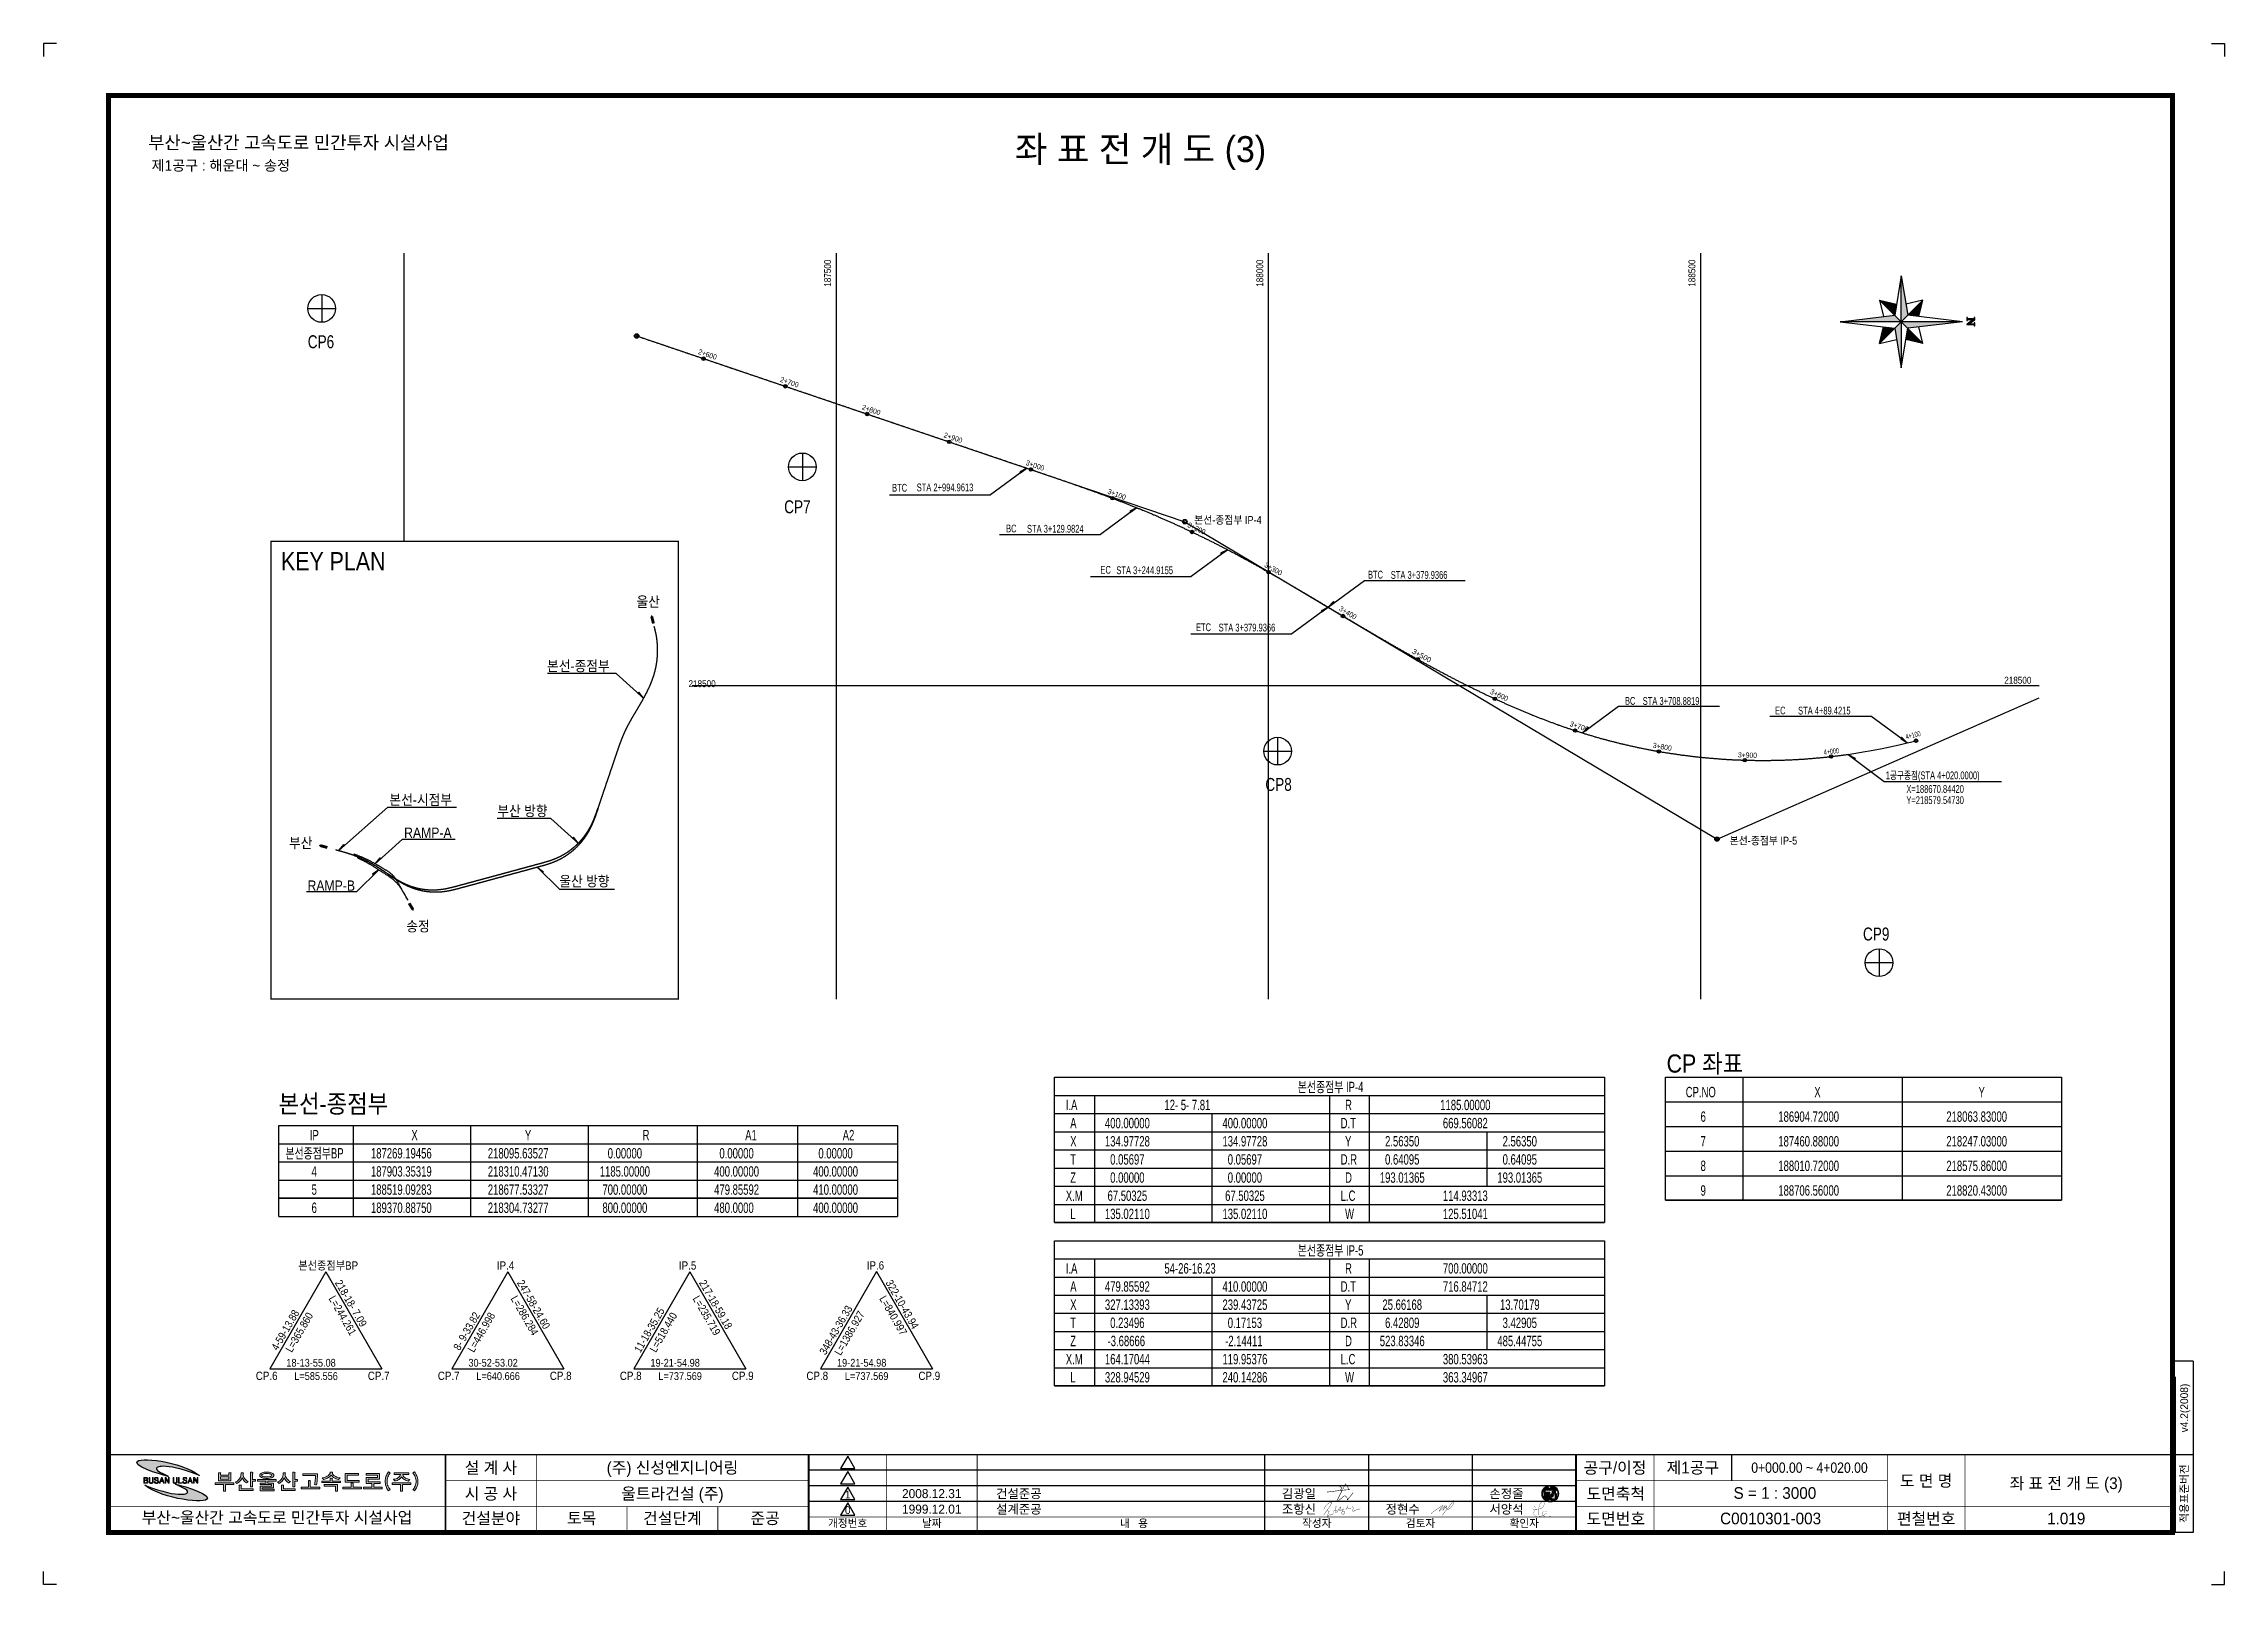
# Model space of a CAD drawing. Header units: inches. Extents: x 0 to 2523, y 0 to 1782.
import ezdxf
from ezdxf.enums import TextEntityAlignment as Align

# ---------------------------------------------------------------- set-up
doc = ezdxf.new("R2010")
doc.units = ezdxf.units.IN
doc.header["$LTSCALE"] = 12
doc.header["$MEASUREMENT"] = 0
for name, color, linetype in [('CA-ALGN-CNTL', 2, 'Continuous'), ('CA-ALGN-STSM', 2, 'Continuous'), ('CA-ALGN-TEXT', 3, 'Continuous'), ('CA-LEAL', 1, 'Continuous'), ('CA-LEAT', 3, 'Continuous'), ('CA-TABL-LIN1', 4, 'Continuous'), ('CA-TABL-LIN2', 1, 'Continuous'), ('CA-TABL-TEX1', 6, 'Continuous'), ('CA-TABL-TEX2', 3, 'Continuous'), ('CV-GRID-LINE', 1, 'Continuous'), ('CV-GRID-TEXT', 4, 'Continuous'), ('CV-SURV-SYMB', 3, 'Continuous'), ('CV-SURV-TEXT', 3, 'Continuous'), ('CX-BORD', 3, 'Continuous'), ('CX-BORD-LIN1', 4, 'Continuous'), ('CX-BORD-LIN2', 3, 'Continuous'), ('CX-BORD-TEX2', 7, 'Continuous'), ('CX-BORD-TEX3', 6, 'Continuous'), ('CX-MISC', 2, 'Continuous'), ('CZ-LIN1', 7, 'Continuous'), ('CZ-SYMB', 2, 'Continuous'), ('CZ-TEX1', 6, 'Continuous'), ('CZ-TEX3', 2, 'Continuous')]:
    doc.layers.add(name, color=color, linetype=linetype)
doc.styles.add('GHG1', font='Dotum.ttf')
doc.styles.add('GHS', font='Dotum.ttf')
doc.styles.add('RP2', font='Dotum.ttf')
doc.styles.add('TB_TEXT', font='Dotum.ttf')
doc.styles.add('TB_WBTXT', font='Dotum.ttf')
doc.styles.add('TB_WMTXT', font='Dotum.ttf')

msp = doc.modelspace()

# ---------------------------------------------------------------- texts
at = {"layer": 'CA-ALGN-TEXT'}
for s, height, rotation, style, width, p in [('2+600', 6, 341.285, 'RP2', 0.815534, (756.8, 1423.2)), ('2+700', 6, 341.285, 'RP2', 0.815534, (851.5, 1391.1)), ('2+800', 6, 341.285, 'RP2', 0.815534, (946.2, 1359)), ('2+900', 6, 341.285, 'RP2', 0.815534, (1040.9, 1326.9)), ('3+000', 6, 341.2804, 'RP2', 0.815534, (1135.7, 1294.8)), ('3+100', 6, 339.3095, 'RP2', 0.815534, (1230.2, 1261.8)), ('3+200', 6, 334.6354, 'RP2', 0.815534, (1322.7, 1223.3)), ('3+300', 6, 330.3436, 'RP2', 0.815534, (1411.7, 1177.3)), ('3+400', 6, 329.2496, 'RP2', 0.815534, (1498, 1126.7)), ('3+500', 6, 330.9929, 'RP2', 1.019417, (1582.6, 1077.3)), ('3+600', 6, 335.2246, 'RP2', 0.815534, (1672.8, 1030.4)), ('EC', 9, 360, 'GHS', 0.7, (2003.2, 1006.2)), ('3+700', 6, 341.9446, 'RP2', 0.815534, (1765.1, 992.8)), ('4+100 ', 6, 13.4233, 'RP2', 0.661417, (2154.8, 977.3)), ('3+800', 6, 350.1199, 'RP2', 0.815534, (1861.4, 967.7)), ('3+900', 6, 358.305, 'RP2', 0.815534, (1960.2, 956.5)), ('4+000 ', 6, 6.4901, 'RP2', 0.661417, (2059.7, 959.5))]:
    msp.add_text(s, height=height, rotation=rotation, dxfattribs=dict(at, style=style, width=width)).set_placement(p)
at = {"layer": 'CA-LEAT', "style": 'GHS', "width": 0.7}
for s, p in [('BTC', (981.6, 1263.8)), ('STA 2+994.9613', (1010.1, 1264.2)), ('BC', (1113.5, 1216.7)), ('STA 3+129.9824', (1137.7, 1216.4)), ('EC', (1222.7, 1168.9)), ('STA 3+244.9155', (1241.1, 1168.4)), ('BTC', (1532.2, 1163.3)), ('STA 3+379.9366', (1558.6, 1163)), ('ETC', (1333.2, 1102.5)), ('STA 3+379.9366', (1359.4, 1102.1)), ('BC', (1829.5, 1017.3)), ('STA 3+708.8819', (1850.1, 1017.2)), ('STA 4+89.4215', (2029.8, 1006.1)), ('1공구종점(STA 4+020.0000)', (2131.2, 931.2)), ('X=188670.84420', (2155.1, 915.4)), ('Y=218579.54730', (2155.1, 902.5))]:
    msp.add_text(s, height=9, rotation=360, dxfattribs=at).set_placement(p)
at = {"layer": 'CA-LEAT', "style": 'GHG1', "width": 0.9}
for s, p in [('본선-종점부', (582.5, 1056.2)), ('본선-시점부', (400.1, 901.5)), ('부산 방향', (524.9, 888.6)), ('RAMP-A', (417.1, 863.3)), ('RAMP-B', (305.3, 802.2)), ('울산 방향', (596.6, 807.3))]:
    msp.add_text(s, height=12, dxfattribs=at).set_placement(p)
at = {"layer": 'CA-TABL-TEX1', "style": 'GHS', "width": 0.7}
for s, p in [('본선종점부 IP-4', (1451, 569.3)), ('CP.NO', (1899.8, 563.4)), ('X', (2048.6, 563.4)), ('Y', (2238.6, 563.4)), ('IP', (308, 513.6)), ('X', (425.5, 513.6)), ('Y', (556.8, 513.6)), ('R', (693, 513.6)), ('A1', (811.7, 513.6)), ('A2', (924.5, 513.6)), ('본선종점부 IP-5', (1451, 380.3))]:
    msp.add_text(s, height=12, rotation=360, dxfattribs=at).set_placement(p)
at = {"layer": 'CA-TABL-TEX1', "style": 'GHS', "width": 0.9}
for s, p in [('본선종점부BP', (294.6, 364)), ('IP.4', (524.4, 364)), ('IP.5', (735, 364)), ('IP.6', (952.3, 364.1)), ('CP.6', (245.5, 236.4)), ('CP.7', (375.1, 236.4)), ('CP.7', (456.1, 236.4)), ('CP.8', (585.7, 236.4)), ('CP.8', (666.7, 236.4)), ('CP.9', (796.3, 236.4)), ('CP.8', (882.5, 236.4)), ('CP.9', (1012.1, 236.4))]:
    msp.add_text(s, height=9.6, dxfattribs=at).set_placement(p)
at = {"layer": 'CA-TABL-TEX2', "style": 'GHS'}
for s, height, rotation, width, p in [('I.A', 12, 360, 0.7, (1182.6, 548.5)), ('12- 5- 7.81', 12, 360, 0.7, (1296.7, 548.5)), ('R', 12, 360, 0.7, (1505.7, 548.5)), ('  1185.00000', 12, 360, 0.7, (1609.7, 548.5)), ('A', 12, 360, 0.7, (1187.7, 527.5)), ('   400.00000', 12, 360, 0.7, (1218.7, 527.5)), ('   400.00000', 12, 360, 0.7, (1354.7, 527.5)), ('D.T', 12, 360, 0.7, (1500.6, 527.5)), ('   669.56082', 12, 360, 0.7, (1609.7, 527.5)), ('6', 12, 360, 0.7, (1917, 535)), ('186904.72000', 12, 360, 0.7, (2006.9, 535)), ('218063.83000', 12, 360, 0.7, (2201.3, 535)), ('본선종점부BP', 12, 360, 0.7, (279.7, 492.6)), ('187269.19456', 12, 360, 0.7, (378.7, 492.6)), ('218095.63527', 12, 360, 0.7, (513.9, 492.6)), ('    0.00000', 12, 360, 0.7, (640.4, 492.6)), ('   0.00000', 12, 360, 0.7, (772.7, 492.6)), ('   0.00000', 12, 360, 0.7, (887.2, 492.6)), ('X', 12, 360, 0.7, (1187.7, 506.5)), ('   134.97728', 12, 360, 0.7, (1218.7, 506.5)), ('   134.97728', 12, 360, 0.7, (1354.7, 506.5)), ('Y', 12, 360, 0.7, (1505.7, 506.5)), ('     2.56350', 12, 360, 0.7, (1536.7, 506.5)), ('     2.56350', 12, 360, 0.7, (1672.7, 506.5)), ('7', 12, 360, 0.7, (1917, 506.5)), ('187460.88000', 12, 360, 0.7, (2006.9, 506.5)), ('218247.03000', 12, 360, 0.7, (2201.3, 506.5)), ('4', 12, 360, 0.7, (310, 471.6)), ('187903.35319', 12, 360, 0.7, (378.7, 471.6)), ('218310.47130', 12, 360, 0.7, (513.9, 471.6)), (' 1185.00000', 12, 360, 0.7, (640.4, 471.6)), (' 400.00000', 12, 360, 0.7, (772.7, 471.6)), (' 400.00000', 12, 360, 0.7, (887.2, 471.6)), ('T', 12, 360, 0.7, (1187.7, 485.5)), ('     0.05697', 12, 360, 0.7, (1218.7, 485.5)), ('     0.05697', 12, 360, 0.7, (1354.7, 485.5)), ('D.R', 12, 360, 0.7, (1500.6, 485.5)), ('     0.64095', 12, 360, 0.7, (1536.7, 485.5)), ('     0.64095', 12, 360, 0.7, (1672.7, 485.5)), ('8', 12, 360, 0.7, (1917, 478.1)), ('188010.72000', 12, 360, 0.7, (2006.9, 478.1)), ('218575.86000', 12, 360, 0.7, (2201.3, 478.1)), ('5', 12, 360, 0.7, (310, 450.6)), ('188519.09283', 12, 360, 0.7, (378.7, 450.6)), ('218677.53327', 12, 360, 0.7, (513.9, 450.6)), ('  700.00000', 12, 360, 0.7, (640.4, 450.6)), (' 479.85592', 12, 360, 0.7, (772.7, 450.6)), (' 410.00000', 12, 360, 0.7, (887.2, 450.6)), ('X.M', 12, 360, 0.7, (1182.6, 443.5)), ('Z', 12, 360, 0.7, (1187.7, 464.5)), ('    67.50325', 12, 360, 0.7, (1218.7, 443.5)), ('     0.00000', 12, 360, 0.7, (1218.7, 464.5)), ('    67.50325', 12, 360, 0.7, (1354.7, 443.5)), ('     0.00000', 12, 360, 0.7, (1354.7, 464.5)), ('L.C', 12, 360, 0.7, (1500.6, 443.5)), ('D', 12, 360, 0.7, (1505.7, 464.5)), ('   193.01365', 12, 360, 0.7, (1536.7, 464.5)), ('   114.93313', 12, 360, 0.7, (1609.7, 443.5)), ('   193.01365', 12, 360, 0.7, (1672.7, 464.5)), ('9', 12, 360, 0.7, (1917, 449.6)), ('188706.56000', 12, 360, 0.7, (2006.9, 449.6)), ('218820.43000', 12, 360, 0.7, (2201.3, 449.6)), ('6', 12, 360, 0.7, (310, 429.6)), ('189370.88750', 12, 360, 0.7, (378.7, 429.6)), ('218304.73277', 12, 360, 0.7, (513.9, 429.6)), ('  800.00000', 12, 360, 0.7, (640.4, 429.6)), (' 480.0000', 12, 360, 0.7, (772.7, 429.6)), (' 400.00000', 12, 360, 0.7, (887.2, 429.6)), ('L', 12, 360, 0.7, (1187.7, 422.5)), ('   135.02110', 12, 360, 0.7, (1218.7, 422.5)), ('   135.02110', 12, 360, 0.7, (1354.7, 422.5)), ('W', 12, 360, 0.7, (1505.7, 422.5)), ('   125.51041', 12, 360, 0.7, (1609.7, 422.5)), ('I.A', 12, 360, 0.7, (1182.6, 359.5)), ('54-26-16.23', 12, 360, 0.7, (1296.7, 359.5)), ('R', 12, 360, 0.7, (1505.7, 359.5)), ('   700.00000', 12, 360, 0.7, (1609.7, 359.5)), ('L=244.261', 9, 300, 0.9, (329.4, 330.6)), ('218-18- 7.09', 9, 300, 0.9, (336.7, 348.8)), ('L=286.284', 9, 300, 0.9, (540, 330.6)), ('247-58-24.60', 9, 300, 0.9, (547.3, 348.8)), ('L=235.719', 9, 300, 0.9, (750.6, 330.6)), ('217-18-59.18', 9, 300, 0.9, (757.9, 348.8)), ('L=840.997', 9, 300, 0.9, (966.5, 330.6)), ('322-10-43.94', 9, 300, 0.9, (973.7, 348.9)), ('A', 12, 360, 0.7, (1187.7, 338.5)), ('X', 12, 360, 0.7, (1187.7, 317.5)), ('   479.85592', 12, 360, 0.7, (1218.7, 338.5)), ('   327.13393', 12, 360, 0.7, (1218.7, 317.5)), ('   410.00000', 12, 360, 0.7, (1354.7, 338.5)), ('   239.43725', 12, 360, 0.7, (1354.7, 317.5)), ('D.T', 12, 360, 0.7, (1500.6, 338.5)), ('Y', 12, 360, 0.7, (1505.7, 317.5)), ('    25.66168', 12, 360, 0.7, (1536.7, 317.5)), ('   716.84712', 12, 360, 0.7, (1609.7, 338.5)), ('    13.70179', 12, 360, 0.7, (1672.7, 317.5)), ('  4-59-13.88', 9, 60, 0.9, (267.7, 264.6)), ('L=365.860', 9, 60, 0.9, (287.1, 267.5)), ('  8- 9-33.82', 9, 60, 0.9, (478.3, 264.6)), ('L=446.998', 9, 60, 0.9, (497.7, 267.5)), (' 11-18-35.25', 9, 60, 0.9, (688.9, 264.6)), ('L=518.440', 9, 60, 0.9, (708.3, 267.5)), ('348-43-36.33', 9, 60, 0.9, (904.7, 264.6)), ('L=1386.927', 9, 60, 0.9, (922.1, 264)), ('T', 12, 360, 0.7, (1187.7, 296.5)), ('     0.23496', 12, 360, 0.7, (1218.7, 296.5)), ('     0.17153', 12, 360, 0.7, (1354.7, 296.5)), ('D.R', 12, 360, 0.7, (1500.6, 296.5)), ('     6.42809', 12, 360, 0.7, (1536.7, 296.5)), ('     3.42905', 12, 360, 0.7, (1672.7, 296.5)), ('Z', 12, 360, 0.7, (1187.7, 275.5)), ('    -3.68666', 12, 360, 0.7, (1218.7, 275.5)), ('    -2.14411', 12, 360, 0.7, (1354.7, 275.5)), ('D', 12, 360, 0.7, (1505.7, 275.5)), ('   523.83346', 12, 360, 0.7, (1536.7, 275.5)), ('   485.44755', 12, 360, 0.7, (1672.7, 275.5)), ('X.M', 12, 360, 0.7, (1182.6, 254.5)), ('   164.17044', 12, 360, 0.7, (1218.7, 254.5)), ('   119.95376', 12, 360, 0.7, (1354.7, 254.5)), ('L.C', 12, 360, 0.7, (1500.6, 254.5)), ('   380.53963', 12, 360, 0.7, (1609.7, 254.5)), ('L', 12, 360, 0.7, (1187.7, 233.5)), ('   328.94529', 12, 360, 0.7, (1218.7, 233.5)), ('   240.14286', 12, 360, 0.7, (1354.7, 233.5)), ('W', 12, 360, 0.7, (1505.7, 233.5)), ('   363.34967', 12, 360, 0.7, (1609.7, 233.5))]:
    msp.add_text(s, height=height, rotation=rotation, dxfattribs=dict(at, width=width)).set_placement(p)
at = {"layer": 'CA-TABL-TEX2', "style": 'GHS', "width": 0.9}
for s, p in [(' 18-13-55.08', (277.9, 251.8)), (' 30-52-53.02', (488.5, 251.8)), (' 19-21-54.98', (699.1, 251.8)), (' 19-21-54.98', (914.9, 251.8)), ('L=585.556', (290, 236.4)), ('L=640.666', (500.6, 236.4)), ('L=737.569', (711.2, 236.4)), ('L=737.569', (927, 236.4))]:
    msp.add_text(s, height=9, dxfattribs=at).set_placement(p)
at = {"layer": 'CV-GRID-TEXT', "linetype": 'Continuous', "style": 'GHS', "width": 0.9}
for s, p in [('187500', (911, 1500.8)), ('188000', (1411, 1500.8)), ('188500', (1911, 1500.8))]:
    msp.add_text(s, height=8, rotation=90, dxfattribs=at).set_placement(p)
for p in [(746.1, 1037.7), (2268.3, 1041.7)]:
    msp.add_text('218500', height=8, dxfattribs=at).set_placement(p)
at = {"layer": 'CV-SURV-TEXT', "color": 2, "style": 'GHS', "width": 0.8}
for s, p in [('CP6', (305.6, 1429.7)), ('CP7', (856.8, 1238.8)), ('CP8', (1413.5, 917.7)), ('CP9', (2104.9, 744.7))]:
    msp.add_text(s, height=15, dxfattribs=at).set_placement(p)
at = {"layer": 'CZ-TEX1', "style": 'GHG1', "width": 0.9}
for s, p in [('KEY PLAN', (274.6, 1172.9)), ('CP 좌표', (1877.7, 591.9)), ('본선-종점부', (271.8, 545.3))]:
    msp.add_text(s, height=21, dxfattribs=at).set_placement(p)
at = {"layer": 'CZ-TEX3', "style": 'GHG1', "width": 0.9}
for s, height, p in [('본선-종점부 IP-4', 9, (1331.2, 1226.6)), ('울산', 12, (685.9, 1130.5)), ('부산', 12, (283.9, 851.6)), ('본선-종점부 IP-5', 9, (1950.7, 855.7)), ('송정', 12, (419.6, 755.2))]:
    msp.add_text(s, height=height, dxfattribs=at).set_placement(p)

# ---------------------------------------------------------------- blocks, each defined once
blk = doc.blocks.new('CXGLOGO-EX흑백1')
h = blk.add_hatch(color=74)
edge = h.paths.add_edge_path()
edge.add_spline(control_points=[(3.24, 1.49), (1.67, 2.6), (-1.78, 3.37), (-1.38, 4.71), (-1.38, 4.71), (-1.38, 4.71), (0.38, 7.51), (15.15, 1.88), (15.15, 1.88), (8, 7.3), (-8.94, 9.33), (-8.99, 6.91), (-8.99, 6.91), (-9.03, 4.5), (3.24, 1.49), (3.24, 1.49)], knot_values=[0, 0, 0, 0, 0.25, 0.25, 0.25, 0.25, 0.5, 0.5, 0.5, 0.5, 0.75, 0.75, 0.75, 0.75, 1, 1, 1, 1], degree=3, periodic=0)
h = blk.add_hatch(color=256)
h.paths.add_polyline_path([(11.6, 0.69), (11.94, -0.26), (11.26, -0.26)], flags=16)
h.paths.add_polyline_path([(12.25, -1.14), (12.54, -1.14), (11.73, 1.06), (11.48, 1.06), (10.67, -1.14), (10.96, -1.14), (11.18, -0.49), (12.02, -0.49)])
h.paths.add_polyline_path([(1.54, -1.14), (0.73, 1.06), (0.48, 1.06), (-0.33, -1.14), (-0.04, -1.14), (0.19, -0.49), (1.03, -0.49), (1.25, -1.14)])
h.paths.add_polyline_path([(1.9, -1.14), (2.17, -1.14), (2.17, 0.61), (3.23, -1.14), (3.52, -1.14), (3.52, 1.06), (3.25, 1.06), (3.25, -0.65), (2.21, 1.06), (1.9, 1.06)])
h.paths.add_polyline_path([(5.3, -0.69), (5.27, -0.48), (5.27, 1.06), (5, 1.06), (5, -0.45), (5.03, -0.7), (5.1, -0.9), (5.16, -0.98), (5.32, -1.1), (5.52, -1.17), (5.77, -1.2), (5.79, -1.2), (6.04, -1.17), (6.25, -1.1), (6.41, -1), (6.41, -0.99), (6.53, -0.82), (6.59, -0.61), (6.6, -0.45), (6.6, 1.06), (6.33, 1.06), (6.33, -0.46), (6.29, -0.7), (6.19, -0.86), (6.01, -0.96), (5.79, -0.98), (5.55, -0.94), (5.4, -0.86)])
h.paths.add_polyline_path([(7.36, 1.06), (7.09, 1.06), (7.09, -1.14), (8.47, -1.14), (8.47, -0.93), (7.36, -0.93)])
h.paths.add_polyline_path([(10.02, 1.02), (9.81, 1.08), (9.56, 1.11), (9.56, 1.11), (9.3, 1.08), (9.1, 1.02), (9.01, 0.95), (8.88, 0.78), (8.84, 0.56), (8.84, 0.54), (8.88, 0.31), (9, 0.15), (9.13, 0.06), (9.37, -0.05), (9.48, -0.09), (9.53, -0.11), (9.76, -0.21), (9.83, -0.25), (10, -0.36), (10.06, -0.48), (10.08, -0.62), (10.02, -0.84), (9.94, -0.9), (9.76, -0.97), (9.57, -0.98), (9.32, -0.94), (9.17, -0.86), (9.07, -0.7), (9.04, -0.45), (8.77, -0.45), (8.8, -0.69), (8.87, -0.89), (8.94, -0.99), (9.1, -1.1), (9.31, -1.17), (9.56, -1.2), (9.57, -1.2), (9.84, -1.17), (10.04, -1.12), (10.15, -1.05), (10.28, -0.89), (10.34, -0.68), (10.35, -0.58), (10.32, -0.35), (10.21, -0.18), (10.18, -0.16), (10.05, -0.07), (9.82, 0.03), (9.65, 0.11), (9.38, 0.22), (9.22, 0.31), (9.21, 0.32), (9.13, 0.51), (9.13, 0.57), (9.2, 0.78), (9.25, 0.82), (9.45, 0.89), (9.55, 0.9), (9.78, 0.85), (9.9, 0.77), (10.02, 0.59), (10.05, 0.47), (10.32, 0.47), (10.28, 0.71), (10.17, 0.89), (10.17, 0.9)])
h.paths.add_polyline_path([(12.89, -1.14), (13.16, -1.14), (13.16, 0.61), (14.23, -1.14), (14.52, -1.14), (14.52, 1.06), (14.24, 1.06), (14.24, -0.65), (13.2, 1.06), (12.89, 1.06)])
h.paths.add_polyline_path([(0.27, -0.26), (0.61, 0.69), (0.95, -0.26)], flags=16)
h.paths.add_polyline_path([(-5.98, 0.11), (-5.98, 0.84), (-5.48, 0.84), (-5.24, 0.81), (-5.13, 0.75), (-5.04, 0.57), (-5.04, 0.49), (-5.09, 0.27), (-5.16, 0.19), (-5.34, 0.12), (-5.5, 0.11)], flags=16)
h.paths.add_polyline_path([(-5.98, -0.93), (-5.98, -0.1), (-5.44, -0.1), (-5.2, -0.13), (-5.1, -0.17), (-4.98, -0.33), (-4.96, -0.52), (-5.01, -0.75), (-5.09, -0.85), (-5.27, -0.92), (-5.44, -0.93)], flags=16)
h.paths.add_polyline_path([(-5.12, 1.02), (-5.35, 1.06), (-5.4, 1.06), (-6.25, 1.06), (-6.25, -1.14), (-5.37, -1.14), (-5.12, -1.12), (-4.92, -1.05), (-4.85, -0.99), (-4.74, -0.83), (-4.69, -0.61), (-4.68, -0.52), (-4.72, -0.28), (-4.81, -0.13), (-4.98, 0), (-5.07, 0.03), (-4.88, 0.15), (-4.85, 0.19), (-4.77, 0.39), (-4.76, 0.5), (-4.8, 0.72), (-4.92, 0.9), (-4.94, 0.91)])
h.paths.add_polyline_path([(-3.97, -0.69), (-3.99, -0.48), (-3.99, 1.06), (-4.26, 1.06), (-4.26, -0.45), (-4.24, -0.7), (-4.16, -0.9), (-4.1, -0.98), (-3.95, -1.1), (-3.74, -1.17), (-3.49, -1.2), (-3.48, -1.2), (-3.22, -1.17), (-3.01, -1.1), (-2.86, -1), (-2.85, -0.99), (-2.74, -0.82), (-2.68, -0.61), (-2.66, -0.45), (-2.66, 1.06), (-2.94, 1.06), (-2.94, -0.46), (-2.97, -0.7), (-3.08, -0.86), (-3.26, -0.96), (-3.47, -0.98), (-3.72, -0.94), (-3.87, -0.86)])
h.paths.add_polyline_path([(-0.83, 0.9), (-0.97, 1.02), (-1.18, 1.08), (-1.44, 1.11), (-1.69, 1.08), (-1.89, 1.02), (-1.98, 0.95), (-2.11, 0.78), (-2.16, 0.56), (-2.16, 0.54), (-2.12, 0.31), (-2, 0.15), (-1.86, 0.06), (-1.63, -0.05), (-1.52, -0.09), (-1.47, -0.11), (-1.24, -0.21), (-1.17, -0.25), (-1, -0.36), (-0.93, -0.48), (-0.92, -0.62), (-0.97, -0.84), (-1.05, -0.9), (-1.23, -0.97), (-1.42, -0.98), (-1.67, -0.94), (-1.82, -0.86), (-1.92, -0.7), (-1.96, -0.45), (-2.22, -0.45), (-2.2, -0.69), (-2.12, -0.89), (-2.05, -0.99), (-1.89, -1.1), (-1.69, -1.17), (-1.43, -1.2), (-1.42, -1.2), (-1.16, -1.17), (-0.96, -1.12), (-0.85, -1.05), (-0.71, -0.89), (-0.65, -0.68), (-0.64, -0.58), (-0.68, -0.35), (-0.79, -0.18), (-0.81, -0.16), (-0.95, -0.07), (-1.17, 0.03), (-1.35, 0.11), (-1.61, 0.22), (-1.77, 0.31), (-1.78, 0.32), (-1.86, 0.51), (-1.86, 0.57), (-1.79, 0.78), (-1.74, 0.82), (-1.55, 0.89), (-1.44, 0.9), (-1.22, 0.85), (-1.09, 0.77), (-0.97, 0.59), (-0.95, 0.47), (-0.68, 0.47), (-0.72, 0.71), (-0.82, 0.89)])
h = blk.add_hatch(color=256)
h.paths.add_polyline_path([(63.25, -2.21), (67.68, -2.21), (67.68, -4.14), (68.44, -4.14), (68.44, -1.6), (63.25, -1.6)])
h.paths.add_polyline_path([(74.44, -1.23), (74.5, -1.07), (74.18, -0.99), (73.66, -0.99), (73.66, -2.67), (70.41, -2.67), (70.41, -3.28), (77.61, -3.28), (77.61, -2.67), (74.41, -2.67), (74.41, -1.3)])
h.paths.add_polyline_path([(93.49, -1.61), (96.71, -1.61), (96.71, -0.99), (89.51, -0.99), (89.51, -1.61), (92.73, -1.61), (92.73, -4.14), (93.49, -4.14)])
h.paths.add_polyline_path([(98.53, -1.72), (98.37, -2.14), (98.33, -2.24), (98.14, -2.64), (97.91, -3.02), (97.66, -3.37), (97.51, -3.56), (98.15, -4.08), (98.41, -3.72), (98.64, -3.35), (98.84, -2.96), (99.02, -2.55), (99.1, -2.3), (99.23, -1.88), (99.33, -1.44), (99.4, -1.01), (99.43, -0.57), (99.43, -0.39), (99.41, 0.03), (99.35, 0.47), (99.26, 0.9), (99.13, 1.34), (99.11, 1.39), (98.97, 1.77), (98.79, 2.15), (98.58, 2.55), (98.35, 2.95), (98.16, 3.25), (97.51, 2.85), (97.76, 2.5), (97.99, 2.12), (98.19, 1.72), (98.35, 1.32), (98.51, 0.88), (98.62, 0.44), (98.69, 0.02), (98.72, -0.4), (98.72, -0.42), (98.7, -0.86), (98.63, -1.29)])
h.paths.add_polyline_path([(93.89, 1.53), (93.7, 1.9), (93.59, 2.25), (95.94, 2.25), (95.94, 2.86), (90.28, 2.86), (90.28, 2.25), (92.65, 2.25), (92.53, 1.84), (92.33, 1.47), (92.04, 1.16), (91.73, 0.92), (91.38, 0.74), (91, 0.59), (90.57, 0.47), (90.09, 0.38), (89.95, 0.36), (90.26, 0.07), (90.53, -0.26), (90.95, -0.16), (91.37, -0.02), (91.77, 0.15), (92.15, 0.37), (92.57, 0.66), (92.88, 0.96), (93.09, 1.27), (93.11, 1.32), (93.33, 1.02), (93.63, 0.73), (94.03, 0.44), (94.15, 0.37), (94.54, 0.16), (94.94, -0.02), (95.35, -0.17), (95.77, -0.28), (96, 0.01), (96.29, 0.32), (95.8, 0.42), (95.36, 0.55), (94.97, 0.7), (94.62, 0.88), (94.53, 0.93), (94.17, 1.21)])
h.paths.add_polyline_path([(86.94, -1.7), (87.06, -2.13), (87.12, -2.3), (87.28, -2.72), (87.46, -3.12), (87.67, -3.51), (87.91, -3.88), (88.06, -4.08), (88.71, -3.56), (88.44, -3.21), (88.2, -2.85), (87.98, -2.45), (87.89, -2.24), (87.73, -1.81), (87.61, -1.38), (87.54, -0.96), (87.51, -0.52), (87.51, -0.42), (87.53, -0.01), (87.6, 0.42), (87.7, 0.86), (87.85, 1.3), (87.85, 1.32), (88.03, 1.74), (88.24, 2.13), (88.46, 2.51), (88.71, 2.85), (88.05, 3.25), (87.8, 2.85), (87.57, 2.45), (87.37, 2.06), (87.21, 1.67), (87.1, 1.39), (86.97, 0.95), (86.88, 0.52), (86.82, 0.08), (86.8, -0.35), (86.8, -0.39), (86.81, -0.83), (86.86, -1.26)])
h.paths.add_polyline_path([(79.45, 1.02), (79.45, -1.26), (81.7, -1.26), (81.7, -2.67), (78.45, -2.67), (78.45, -3.28), (85.65, -3.28), (85.65, -2.67), (82.45, -2.67), (82.45, -1.49), (82.46, -1.45), (82.49, -1.41), (82.54, -1.33), (82.55, -1.26), (84.84, -1.26), (84.84, -0.65), (80.21, -0.65), (80.21, 0.42), (84.56, 0.42), (84.56, 2.62), (79.47, 2.62), (79.47, 2), (83.8, 2), (83.8, 1.02)])
h.paths.add_polyline_path([(76.55, 2.56), (71.31, 2.56), (71.31, -0.7), (76.71, -0.7), (76.71, -0.1), (72.08, -0.1), (72.08, 1.94), (76.55, 1.94)])
h.paths.add_polyline_path([(66.12, 0.8), (65.59, 0.8), (65.59, -0.3), (62.37, -0.3), (62.37, -0.9), (69.57, -0.9), (69.57, -0.3), (66.36, -0.3), (66.36, 0.47), (66.39, 0.55), (66.45, 0.71)])
h.paths.add_polyline_path([(66.51, 3.1), (66.13, 3.15), (65.62, 3.15), (65.55, 2.77), (65.38, 2.41), (65.1, 2.07), (64.75, 1.78), (64.42, 1.56), (64.06, 1.38), (63.66, 1.22), (63.23, 1.08), (62.77, 0.98), (62.49, 0.94), (62.76, 0.65), (63.01, 0.34), (63.46, 0.46), (63.9, 0.59), (64.3, 0.74), (64.68, 0.92), (64.87, 1.02), (65.3, 1.3), (65.63, 1.59), (65.88, 1.89), (65.96, 2.01), (66.16, 1.71), (66.45, 1.42), (66.83, 1.14), (67.1, 0.98), (67.47, 0.78), (67.87, 0.62), (68.3, 0.47), (68.73, 0.35), (68.84, 0.33), (69.11, 0.62), (69.42, 0.91), (68.98, 0.98), (68.55, 1.09), (68.14, 1.24), (67.74, 1.41), (67.49, 1.55), (67.05, 1.83), (66.72, 2.14), (66.5, 2.44), (66.43, 2.62), (66.42, 2.8), (66.49, 2.95)])
h.paths.add_polyline_path([(41.14, 1.3), (40.63, 1.32), (40.18, 1.37), (39.79, 1.46), (39.64, 1.51), (39.23, 1.76), (39.15, 1.95), (39.32, 2.24), (39.64, 2.4), (39.99, 2.5), (40.41, 2.56), (40.9, 2.59), (41.14, 2.6), (41.65, 2.58), (42.1, 2.53), (42.48, 2.44), (42.62, 2.4), (43.03, 2.16), (43.12, 1.95), (42.94, 1.67), (42.62, 1.51), (42.27, 1.41), (41.85, 1.34), (41.36, 1.3)], flags=16)
h.paths.add_polyline_path([(41.55, 3.14), (41.14, 3.15), (40.62, 3.13), (40.15, 3.09), (39.72, 3.01), (39.35, 2.9), (39.08, 2.79), (38.67, 2.52), (38.44, 2.21), (38.39, 1.95), (38.48, 1.6), (38.76, 1.31), (39.08, 1.12), (39.42, 0.98), (39.8, 0.87), (40.23, 0.8), (40.71, 0.76), (41.14, 0.75), (41.65, 0.76), (42.12, 0.81), (42.54, 0.89), (42.92, 1), (43.19, 1.12), (43.6, 1.39), (43.83, 1.7), (43.88, 1.95), (43.79, 2.3), (43.51, 2.6), (43.19, 2.79), (42.85, 2.92), (42.47, 3.03), (42.03, 3.1)])
h.paths.add_polyline_path([(47.59, -1.92), (47.27, -1.84), (46.75, -1.84), (46.75, -3.95), (52.12, -3.95), (52.12, -3.34), (47.52, -3.34), (47.52, -2.2), (47.52, -2.14), (47.55, -2.09)])
h.paths.add_polyline_path([(31.34, -1.92), (31.02, -1.84), (30.5, -1.84), (30.5, -3.95), (35.87, -3.95), (35.87, -3.34), (31.27, -3.34), (31.27, -2.2), (31.27, -2.14), (31.29, -2.09)])
h.paths.add_polyline_path([(42.94, -1.66), (42.94, -2.22), (38.57, -2.22), (38.57, -4.04), (43.94, -4.04), (43.94, -3.43), (39.33, -3.43), (39.33, -2.84), (43.7, -2.84), (43.7, -1.05), (41.51, -1.05), (41.51, -0.34), (44.73, -0.34), (44.73, 0.27), (37.53, 0.27), (37.53, -0.34), (40.75, -0.34), (40.75, -1.05), (38.57, -1.05), (38.57, -1.66)])
h.paths.add_polyline_path([(21.28, -0.99), (21.28, -1.61), (24.5, -1.61), (24.5, -4.14), (25.26, -4.14), (25.26, -1.61), (28.48, -1.61), (28.48, -0.99)])
h.paths.add_polyline_path([(51.7, 3.15), (51.16, 3.15), (51.16, -2.53), (51.92, -2.53), (51.92, -0.36), (52.98, -0.36), (52.98, 0.26), (51.92, 0.26), (51.92, 2.67), (51.94, 2.77), (51.98, 2.87), (52.02, 3.07)])
h.paths.add_polyline_path([(48.36, 2.89), (47.98, 2.94), (47.48, 2.94), (47.48, 2.49), (47.44, 2.06), (47.35, 1.64), (47.2, 1.23), (47.01, 0.84), (46.93, 0.69), (46.66, 0.31), (46.37, -0.01), (46.04, -0.29), (45.68, -0.5), (45.32, -0.65), (45.61, -0.92), (45.89, -1.23), (46.26, -0.98), (46.6, -0.71), (46.92, -0.41), (47.04, -0.28), (47.33, 0.08), (47.57, 0.45), (47.76, 0.83), (47.84, 1.05), (48.01, 0.66), (48.24, 0.28), (48.51, -0.08), (48.82, -0.41), (49.15, -0.7), (49.5, -0.96), (49.6, -1.02), (49.91, -0.72), (50.23, -0.43), (49.86, -0.27), (49.51, -0.04), (49.19, 0.26), (48.87, 0.62), (48.84, 0.66), (48.57, 1.07), (48.37, 1.48), (48.26, 1.87), (48.22, 2.19), (48.25, 2.48), (48.33, 2.7)])
h.paths.add_polyline_path([(35.45, 3.15), (34.91, 3.15), (34.91, -2.53), (35.67, -2.53), (35.67, -0.36), (36.73, -0.36), (36.73, 0.26), (35.67, 0.26), (35.67, 2.67), (35.69, 2.77), (35.73, 2.87), (35.77, 3.07)])
h.paths.add_polyline_path([(32.11, 2.89), (31.73, 2.94), (31.23, 2.94), (31.23, 2.49), (31.19, 2.06), (31.09, 1.64), (30.95, 1.23), (30.76, 0.84), (30.68, 0.69), (30.41, 0.31), (30.12, -0.01), (29.79, -0.29), (29.43, -0.5), (29.07, -0.65), (29.36, -0.92), (29.64, -1.23), (30.01, -0.98), (30.35, -0.71), (30.67, -0.41), (30.79, -0.28), (31.08, 0.08), (31.32, 0.45), (31.51, 0.83), (31.59, 1.05), (31.76, 0.66), (31.99, 0.28), (32.26, -0.08), (32.57, -0.41), (32.89, -0.7), (33.25, -0.96), (33.35, -1.02), (33.65, -0.72), (33.97, -0.43), (33.61, -0.27), (33.26, -0.04), (32.93, 0.26), (32.62, 0.62), (32.59, 0.66), (32.32, 1.07), (32.12, 1.48), (32.01, 1.87), (31.97, 2.19), (32, 2.48), (32.08, 2.7)])
h.paths.add_polyline_path([(26.51, 1.39), (26.51, 0.4), (23.29, 0.4), (23.29, 1.39)], flags=16)
h.paths.add_polyline_path([(27.32, 2.66), (27.37, 2.83), (27, 2.91), (26.51, 2.91), (26.51, 2), (23.29, 2), (23.29, 2.58), (23.3, 2.62), (23.33, 2.67), (23.39, 2.83), (22.99, 2.91), (22.53, 2.91), (22.53, -0.21), (27.28, -0.21), (27.28, 2.56), (27.29, 2.62)])
h.paths.add_polyline_path([(58, -0.14), (57.69, -0.06), (57.16, -0.06), (57.16, -2.67), (54.33, -2.67), (54.33, -3.28), (61.53, -3.28), (61.53, -2.67), (57.92, -2.67), (57.92, -0.45), (57.92, -0.39), (57.96, -0.32)])
h.paths.add_polyline_path([(60.7, 2.5), (55.01, 2.5), (55.01, 1.88), (59.93, 1.88), (59.93, 1.55), (59.9, 1.14), (59.86, 0.66), (59.82, 0.12), (59.76, -0.41), (59.7, -0.88), (59.65, -1.29), (59.59, -1.65), (59.59, -1.67), (59.95, -1.69), (60.35, -1.73), (60.41, -1.34), (60.46, -0.92), (60.51, -0.47), (60.56, 0.01), (60.58, 0.23), (60.62, 0.71), (60.65, 1.18), (60.67, 1.62), (60.69, 2.04), (60.7, 2.45)])
h = blk.add_hatch(color=142)
edge = h.paths.add_edge_path()
edge.add_spline(control_points=[(5.98, -1.49), (7.55, -2.6), (11, -3.37), (10.6, -4.71), (10.6, -4.71), (10.6, -4.71), (8.84, -7.51), (-5.93, -1.88), (-5.93, -1.88), (1.22, -7.3), (18.17, -9.33), (18.21, -6.91), (18.21, -6.91), (18.25, -4.5), (5.98, -1.49), (5.98, -1.49)], knot_values=[0, 0, 0, 0, 0.25, 0.25, 0.25, 0.25, 0.5, 0.5, 0.5, 0.5, 0.75, 0.75, 0.75, 0.75, 1, 1, 1, 1], degree=3, periodic=0)
at = {"lineweight": 0}
for points in [[(-5.12, 1.02), (-5.35, 1.06), (-5.4, 1.06), (-6.25, 1.06), (-6.25, -1.14), (-5.37, -1.14), (-5.12, -1.12), (-4.92, -1.05), (-4.85, -0.99), (-4.74, -0.83), (-4.69, -0.61), (-4.68, -0.52), (-4.72, -0.28), (-4.81, -0.13), (-4.98, 0), (-5.07, 0.03), (-4.88, 0.15), (-4.85, 0.19), (-4.77, 0.39), (-4.76, 0.5), (-4.8, 0.72), (-4.92, 0.9), (-4.94, 0.91)], [(-5.98, 0.11), (-5.98, 0.84), (-5.48, 0.84), (-5.24, 0.81), (-5.13, 0.75), (-5.04, 0.57), (-5.04, 0.49), (-5.09, 0.27), (-5.16, 0.19), (-5.34, 0.12), (-5.5, 0.11)], [(-3.97, -0.69), (-3.99, -0.48), (-3.99, 1.06), (-4.26, 1.06), (-4.26, -0.45), (-4.24, -0.7), (-4.16, -0.9), (-4.1, -0.98), (-3.95, -1.1), (-3.74, -1.17), (-3.49, -1.2), (-3.48, -1.2), (-3.22, -1.17), (-3.01, -1.1), (-2.86, -1), (-2.85, -0.99), (-2.74, -0.82), (-2.68, -0.61), (-2.66, -0.45), (-2.66, 1.06), (-2.94, 1.06), (-2.94, -0.46), (-2.97, -0.7), (-3.08, -0.86), (-3.26, -0.96), (-3.47, -0.98), (-3.72, -0.94), (-3.87, -0.86)], [(-0.83, 0.9), (-0.97, 1.02), (-1.18, 1.08), (-1.44, 1.11), (-1.69, 1.08), (-1.89, 1.02), (-1.98, 0.95), (-2.11, 0.78), (-2.16, 0.56), (-2.16, 0.54), (-2.12, 0.31), (-2, 0.15), (-1.86, 0.06), (-1.63, -0.05), (-1.52, -0.09), (-1.47, -0.11), (-1.24, -0.21), (-1.17, -0.25), (-1, -0.36), (-0.93, -0.48), (-0.92, -0.62), (-0.97, -0.84), (-1.05, -0.9), (-1.23, -0.97), (-1.42, -0.98), (-1.67, -0.94), (-1.82, -0.86), (-1.92, -0.7), (-1.96, -0.45), (-1.96, -0.45), (-2.22, -0.45), (-2.2, -0.69), (-2.12, -0.89), (-2.05, -0.99), (-1.89, -1.1), (-1.69, -1.17), (-1.43, -1.2), (-1.42, -1.2), (-1.16, -1.17), (-0.96, -1.12), (-0.85, -1.05), (-0.71, -0.89), (-0.65, -0.68), (-0.64, -0.58), (-0.68, -0.35), (-0.79, -0.18), (-0.81, -0.16), (-0.95, -0.07), (-1.17, 0.03), (-1.35, 0.11), (-1.61, 0.22), (-1.77, 0.31), (-1.78, 0.32), (-1.86, 0.51), (-1.86, 0.57), (-1.79, 0.78), (-1.74, 0.82), (-1.55, 0.89), (-1.44, 0.9), (-1.22, 0.85), (-1.09, 0.77), (-0.97, 0.59), (-0.95, 0.47), (-0.68, 0.47), (-0.72, 0.71), (-0.82, 0.89)], [(1.54, -1.14), (0.73, 1.06), (0.48, 1.06), (-0.33, -1.14), (-0.04, -1.14), (0.19, -0.49), (1.03, -0.49), (1.25, -1.14)], [(0.27, -0.26), (0.61, 0.69), (0.95, -0.26)], [(1.9, -1.14), (2.17, -1.14), (2.17, 0.61), (3.23, -1.14), (3.52, -1.14), (3.52, 1.06), (3.25, 1.06), (3.25, -0.65), (2.21, 1.06), (1.9, 1.06)], [(5.3, -0.69), (5.27, -0.48), (5.27, 1.06), (5, 1.06), (5, -0.45), (5.03, -0.7), (5.1, -0.9), (5.16, -0.98), (5.32, -1.1), (5.52, -1.17), (5.77, -1.2), (5.79, -1.2), (6.04, -1.17), (6.25, -1.1), (6.41, -1), (6.41, -0.99), (6.53, -0.82), (6.59, -0.61), (6.6, -0.45), (6.6, 1.06), (6.33, 1.06), (6.33, -0.46), (6.29, -0.7), (6.19, -0.86), (6.01, -0.96), (5.79, -0.98), (5.55, -0.94), (5.4, -0.86)], [(7.36, 1.06), (7.09, 1.06), (7.09, -1.14), (8.47, -1.14), (8.47, -0.93), (7.36, -0.93)], [(10.02, 1.02), (9.81, 1.08), (9.56, 1.11), (9.56, 1.11), (9.3, 1.08), (9.1, 1.02), (9.01, 0.95), (8.88, 0.78), (8.84, 0.56), (8.84, 0.54), (8.88, 0.31), (9, 0.15), (9.13, 0.06), (9.37, -0.05), (9.48, -0.09), (9.53, -0.11), (9.76, -0.21), (9.83, -0.25), (10, -0.36), (10.06, -0.48), (10.08, -0.62), (10.02, -0.84), (9.94, -0.9), (9.76, -0.97), (9.57, -0.98), (9.32, -0.94), (9.17, -0.86), (9.07, -0.7), (9.04, -0.45), (9.04, -0.45), (8.77, -0.45), (8.8, -0.69), (8.87, -0.89), (8.94, -0.99), (9.1, -1.1), (9.31, -1.17), (9.56, -1.2), (9.57, -1.2), (9.84, -1.17), (10.04, -1.12), (10.15, -1.05), (10.28, -0.89), (10.34, -0.68), (10.35, -0.58), (10.32, -0.35), (10.21, -0.18), (10.18, -0.16), (10.05, -0.07), (9.82, 0.03), (9.65, 0.11), (9.38, 0.22), (9.22, 0.31), (9.21, 0.32), (9.13, 0.51), (9.13, 0.57), (9.2, 0.78), (9.25, 0.82), (9.45, 0.89), (9.55, 0.9), (9.78, 0.85), (9.9, 0.77), (10.02, 0.59), (10.05, 0.47), (10.32, 0.47), (10.28, 0.71), (10.17, 0.89), (10.17, 0.9)], [(12.25, -1.14), (12.54, -1.14), (11.73, 1.06), (11.48, 1.06), (10.67, -1.14), (10.96, -1.14), (11.18, -0.49), (12.02, -0.49)], [(11.6, 0.69), (11.94, -0.26), (11.26, -0.26)], [(12.89, -1.14), (13.16, -1.14), (13.16, 0.61), (14.23, -1.14), (14.52, -1.14), (14.52, 1.06), (14.24, 1.06), (14.24, -0.65), (13.2, 1.06), (12.89, 1.06)], [(27.32, 2.66), (27.37, 2.83), (27, 2.91), (26.51, 2.91), (26.51, 2), (23.29, 2), (23.29, 2.58), (23.3, 2.62), (23.33, 2.67), (23.39, 2.83), (22.99, 2.91), (22.53, 2.91), (22.53, -0.21), (27.28, -0.21), (27.28, 2.56), (27.29, 2.62)], [(26.51, 1.39), (26.51, 0.4), (23.29, 0.4), (23.29, 1.39)], [(32.11, 2.89), (31.73, 2.94), (31.23, 2.94), (31.23, 2.49), (31.19, 2.06), (31.09, 1.64), (30.95, 1.23), (30.76, 0.84), (30.68, 0.69), (30.41, 0.31), (30.12, -0.01), (29.79, -0.29), (29.43, -0.5), (29.07, -0.65), (29.36, -0.92), (29.64, -1.23), (30.01, -0.98), (30.35, -0.71), (30.67, -0.41), (30.79, -0.28), (31.08, 0.08), (31.32, 0.45), (31.51, 0.83), (31.59, 1.05), (31.76, 0.66), (31.99, 0.28), (32.26, -0.08), (32.57, -0.41), (32.89, -0.7), (33.25, -0.96), (33.35, -1.02), (33.65, -0.72), (33.97, -0.43), (33.61, -0.27), (33.26, -0.04), (32.93, 0.26), (32.62, 0.62), (32.59, 0.66), (32.32, 1.07), (32.12, 1.48), (32.01, 1.87), (31.97, 2.19), (32, 2.48), (32.08, 2.7)], [(35.45, 3.15), (34.91, 3.15), (34.91, -2.53), (35.67, -2.53), (35.67, -0.36), (36.73, -0.36), (36.73, 0.26), (35.67, 0.26), (35.67, 2.67), (35.69, 2.77), (35.73, 2.87), (35.77, 3.07)], [(42.94, -1.66), (42.94, -2.22), (38.57, -2.22), (38.57, -4.04), (43.94, -4.04), (43.94, -3.43), (39.33, -3.43), (39.33, -2.84), (43.7, -2.84), (43.7, -1.05), (41.51, -1.05), (41.51, -0.34), (44.73, -0.34), (44.73, 0.27), (37.53, 0.27), (37.53, -0.34), (40.75, -0.34), (40.75, -1.05), (38.57, -1.05), (38.57, -1.66)], [(41.55, 3.14), (41.14, 3.15), (40.62, 3.13), (40.15, 3.09), (39.72, 3.01), (39.35, 2.9), (39.08, 2.79), (38.67, 2.52), (38.44, 2.21), (38.39, 1.95), (38.48, 1.6), (38.76, 1.31), (39.08, 1.12), (39.42, 0.98), (39.8, 0.87), (40.23, 0.8), (40.71, 0.76), (41.14, 0.75), (41.65, 0.76), (42.12, 0.81), (42.54, 0.89), (42.92, 1), (43.19, 1.12), (43.6, 1.39), (43.83, 1.7), (43.88, 1.95), (43.79, 2.3), (43.51, 2.6), (43.19, 2.79), (42.85, 2.92), (42.47, 3.03), (42.03, 3.1)], [(41.14, 1.3), (40.63, 1.32), (40.18, 1.37), (39.79, 1.46), (39.64, 1.51), (39.23, 1.76), (39.15, 1.95), (39.32, 2.24), (39.64, 2.4), (39.99, 2.5), (40.41, 2.56), (40.9, 2.59), (41.14, 2.6), (41.65, 2.58), (42.1, 2.53), (42.48, 2.44), (42.62, 2.4), (43.03, 2.16), (43.12, 1.95), (42.94, 1.67), (42.62, 1.51), (42.27, 1.41), (41.85, 1.34), (41.36, 1.3)], [(48.36, 2.89), (47.98, 2.94), (47.48, 2.94), (47.48, 2.49), (47.44, 2.06), (47.35, 1.64), (47.2, 1.23), (47.01, 0.84), (46.93, 0.69), (46.66, 0.31), (46.37, -0.01), (46.04, -0.29), (45.68, -0.5), (45.32, -0.65), (45.61, -0.92), (45.89, -1.23), (46.26, -0.98), (46.6, -0.71), (46.92, -0.41), (47.04, -0.28), (47.33, 0.08), (47.57, 0.45), (47.76, 0.83), (47.84, 1.05), (48.01, 0.66), (48.24, 0.28), (48.51, -0.08), (48.82, -0.41), (49.15, -0.7), (49.5, -0.96), (49.6, -1.02), (49.91, -0.72), (50.23, -0.43), (49.86, -0.27), (49.51, -0.04), (49.19, 0.26), (48.87, 0.62), (48.84, 0.66), (48.57, 1.07), (48.37, 1.48), (48.26, 1.87), (48.22, 2.19), (48.25, 2.48), (48.33, 2.7)], [(51.7, 3.15), (51.16, 3.15), (51.16, -2.53), (51.92, -2.53), (51.92, -0.36), (52.98, -0.36), (52.98, 0.26), (51.92, 0.26), (51.92, 2.67), (51.94, 2.77), (51.98, 2.87), (52.02, 3.07)], [(60.7, 2.5), (55.01, 2.5), (55.01, 1.88), (59.93, 1.88), (59.93, 1.55), (59.9, 1.14), (59.86, 0.66), (59.82, 0.12), (59.76, -0.41), (59.7, -0.88), (59.65, -1.29), (59.59, -1.65), (59.59, -1.67), (59.95, -1.69), (60.35, -1.73), (60.41, -1.34), (60.46, -0.92), (60.51, -0.47), (60.56, 0.01), (60.58, 0.23), (60.62, 0.71), (60.65, 1.18), (60.67, 1.62), (60.69, 2.04), (60.7, 2.45)], [(66.12, 0.8), (65.59, 0.8), (65.59, -0.3), (62.37, -0.3), (62.37, -0.9), (69.57, -0.9), (69.57, -0.3), (66.36, -0.3), (66.36, 0.47), (66.39, 0.55), (66.45, 0.71)], [(66.51, 3.1), (66.13, 3.15), (65.62, 3.15), (65.55, 2.77), (65.38, 2.41), (65.1, 2.07), (64.75, 1.78), (64.42, 1.56), (64.06, 1.38), (63.66, 1.22), (63.23, 1.08), (62.77, 0.98), (62.49, 0.94), (62.76, 0.65), (63.01, 0.34), (63.46, 0.46), (63.9, 0.59), (64.3, 0.74), (64.68, 0.92), (64.87, 1.02), (65.3, 1.3), (65.63, 1.59), (65.88, 1.89), (65.96, 2.01), (66.16, 1.71), (66.45, 1.42), (66.83, 1.14), (67.1, 0.98), (67.47, 0.78), (67.87, 0.62), (68.3, 0.47), (68.73, 0.35), (68.84, 0.33), (69.11, 0.62), (69.42, 0.91), (68.98, 0.98), (68.55, 1.09), (68.14, 1.24), (67.74, 1.41), (67.49, 1.55), (67.05, 1.83), (66.72, 2.14), (66.5, 2.44), (66.43, 2.62), (66.42, 2.8), (66.49, 2.95)], [(76.55, 2.56), (71.31, 2.56), (71.31, -0.7), (76.71, -0.7), (76.71, -0.1), (72.08, -0.1), (72.08, 1.94), (76.55, 1.94)], [(79.45, 1.02), (79.45, -1.26), (81.7, -1.26), (81.7, -2.67), (78.45, -2.67), (78.45, -3.28), (85.65, -3.28), (85.65, -2.67), (82.45, -2.67), (82.45, -1.49), (82.46, -1.45), (82.49, -1.41), (82.54, -1.33), (82.55, -1.26), (84.84, -1.26), (84.84, -0.65), (80.21, -0.65), (80.21, 0.42), (84.56, 0.42), (84.56, 2.62), (79.47, 2.62), (79.47, 2), (83.8, 2), (83.8, 1.02)], [(86.94, -1.7), (87.06, -2.13), (87.12, -2.3), (87.28, -2.72), (87.46, -3.12), (87.67, -3.51), (87.91, -3.88), (88.06, -4.08), (88.71, -3.56), (88.44, -3.21), (88.2, -2.85), (87.98, -2.45), (87.89, -2.24), (87.73, -1.81), (87.61, -1.38), (87.54, -0.96), (87.51, -0.52), (87.51, -0.42), (87.53, -0.01), (87.6, 0.42), (87.7, 0.86), (87.85, 1.3), (87.85, 1.32), (88.03, 1.74), (88.24, 2.13), (88.46, 2.51), (88.71, 2.85), (88.05, 3.25), (87.8, 2.85), (87.57, 2.45), (87.37, 2.06), (87.21, 1.67), (87.1, 1.39), (86.97, 0.95), (86.88, 0.52), (86.82, 0.08), (86.8, -0.35), (86.8, -0.39), (86.81, -0.83), (86.86, -1.26)], [(93.89, 1.53), (93.7, 1.9), (93.59, 2.25), (95.94, 2.25), (95.94, 2.86), (90.28, 2.86), (90.28, 2.25), (92.65, 2.25), (92.53, 1.84), (92.33, 1.47), (92.04, 1.16), (91.73, 0.92), (91.38, 0.74), (91, 0.59), (90.57, 0.47), (90.09, 0.38), (89.95, 0.36), (90.26, 0.07), (90.53, -0.26), (90.95, -0.16), (91.37, -0.02), (91.77, 0.15), (92.15, 0.37), (92.57, 0.66), (92.88, 0.96), (93.09, 1.27), (93.11, 1.32), (93.33, 1.02), (93.63, 0.73), (94.03, 0.44), (94.15, 0.37), (94.54, 0.16), (94.94, -0.02), (95.35, -0.17), (95.77, -0.28), (96, 0.01), (96.29, 0.32), (95.8, 0.42), (95.36, 0.55), (94.97, 0.7), (94.62, 0.88), (94.53, 0.93), (94.17, 1.21)], [(98.53, -1.72), (98.37, -2.14), (98.33, -2.24), (98.14, -2.64), (97.91, -3.02), (97.66, -3.37), (97.51, -3.56), (98.15, -4.08), (98.41, -3.72), (98.64, -3.35), (98.84, -2.96), (99.02, -2.55), (99.1, -2.3), (99.23, -1.88), (99.33, -1.44), (99.4, -1.01), (99.43, -0.57), (99.43, -0.39), (99.41, 0.03), (99.35, 0.47), (99.26, 0.9), (99.13, 1.34), (99.11, 1.39), (98.97, 1.77), (98.79, 2.15), (98.58, 2.55), (98.35, 2.95), (98.16, 3.25), (97.51, 2.85), (97.76, 2.5), (97.99, 2.12), (98.19, 1.72), (98.35, 1.32), (98.51, 0.88), (98.62, 0.44), (98.69, 0.02), (98.72, -0.4), (98.72, -0.42), (98.7, -0.86), (98.63, -1.29)], [(-5.98, -0.93), (-5.98, -0.1), (-5.44, -0.1), (-5.2, -0.13), (-5.1, -0.17), (-4.98, -0.33), (-4.96, -0.52), (-5.01, -0.75), (-5.09, -0.85), (-5.27, -0.92), (-5.44, -0.93)], [(21.28, -0.99), (21.28, -1.61), (24.5, -1.61), (24.5, -4.14), (25.26, -4.14), (25.26, -1.61), (28.48, -1.61), (28.48, -0.99)], [(31.34, -1.92), (31.02, -1.84), (30.5, -1.84), (30.5, -3.95), (35.87, -3.95), (35.87, -3.34), (31.27, -3.34), (31.27, -2.2), (31.27, -2.14), (31.29, -2.09)], [(47.59, -1.92), (47.27, -1.84), (46.75, -1.84), (46.75, -3.95), (52.12, -3.95), (52.12, -3.34), (47.52, -3.34), (47.52, -2.2), (47.52, -2.14), (47.55, -2.09)], [(58, -0.14), (57.69, -0.06), (57.16, -0.06), (57.16, -2.67), (54.33, -2.67), (54.33, -3.28), (61.53, -3.28), (61.53, -2.67), (57.92, -2.67), (57.92, -0.45), (57.92, -0.39), (57.96, -0.32)], [(63.25, -2.21), (67.68, -2.21), (67.68, -4.14), (68.44, -4.14), (68.44, -1.6), (63.25, -1.6)], [(74.44, -1.23), (74.5, -1.07), (74.18, -0.99), (73.66, -0.99), (73.66, -2.67), (70.41, -2.67), (70.41, -3.28), (77.61, -3.28), (77.61, -2.67), (74.41, -2.67), (74.41, -1.3)], [(93.49, -1.61), (96.71, -1.61), (96.71, -0.99), (89.51, -0.99), (89.51, -1.61), (92.73, -1.61), (92.73, -4.14), (93.49, -4.14)]]:
    blk.add_lwpolyline(points, close=True, dxfattribs=at)
blk.add_lwpolyline([(-1.44, 1.11), (-1.44, 1.11)], dxfattribs=at)
at = {"color": 74}
blk.add_open_spline([(3.24, 1.49), (1.67, 2.6), (-1.78, 3.37), (-1.38, 4.71), (-1.38, 4.71), (-1.38, 4.71), (0.38, 7.51), (15.15, 1.88), (15.15, 1.88), (8, 7.3), (-8.94, 9.33), (-8.99, 6.91), (-8.99, 6.91), (-9.03, 4.5), (3.24, 1.49), (3.24, 1.49)], degree=3, knots=[0, 0, 0, 0, 0.25, 0.25, 0.25, 0.25, 0.5, 0.5, 0.5, 0.5, 0.75, 0.75, 0.75, 0.75, 1, 1, 1, 1], dxfattribs=at)
at = {"color": 142}
blk.add_open_spline([(5.98, -1.49), (7.55, -2.6), (11, -3.37), (10.6, -4.71), (10.6, -4.71), (10.6, -4.71), (8.84, -7.51), (-5.93, -1.88), (-5.93, -1.88), (1.22, -7.3), (18.17, -9.33), (18.21, -6.91), (18.21, -6.91), (18.25, -4.5), (5.98, -1.49), (5.98, -1.49)], degree=3, knots=[0, 0, 0, 0, 0.25, 0.25, 0.25, 0.25, 0.5, 0.5, 0.5, 0.5, 0.75, 0.75, 0.75, 0.75, 1, 1, 1, 1], dxfattribs=at)
blk = doc.blocks.new('CXBLKA1-KHCA-부산~울산109_K2H')
at = {"layer": 'CX-BORD-LIN1', "const_width": 2}
blk.add_lwpolyline([(821, 20), (25, 20), (25, 574), (821, 574)], close=True, dxfattribs=at)
at = {"layer": 'CX-BORD-LIN1'}
for points, const_width in [([(821, 50), (25, 50)], 0.6), ([(155, 20), (155, 50)], 0.6), ([(190, 20), (190, 50)], 0.3), ([(295, 20), (295, 50)], 0.8), ([(295, 20), (295, 50)], 0.6), ([(325, 20), (325, 50)], 0.3), ([(360, 20), (360, 50)], 0.3), ([(591, 20), (591, 50)], 0.8), ([(591, 20), (591, 50)], 0.6), ([(711, 20), (711, 50)], 0.3), ([(591, 26), (295, 26)], 0.2)]:
    blk.add_lwpolyline(points, dxfattribs=dict(at, const_width=const_width))
for points in [[(310.08, 49.47), (307.34, 44.71), (312.83, 44.71)], [(310.08, 43.47), (307.34, 38.71), (312.83, 38.71)], [(310.08, 37.47), (307.34, 32.71), (312.83, 32.71)], [(310.08, 31.47), (307.34, 26.71), (312.83, 26.71)]]:
    blk.add_lwpolyline(points, close=True, dxfattribs=at)
for points in [[(471, 20), (471, 50)], [(511, 20), (511, 50)], [(551, 20), (551, 50)]]:
    blk.add_lwpolyline(points, dxfattribs=at)
at = {"layer": 'CX-BORD-LIN2'}
for p, q in [((829, 86.03), (821, 86.03)), ((829, 86.03), (829, 20)), ((822, 80), (822, 20)), ((829, 50), (821, 50)), ((829, 20), (822, 20))]:
    blk.add_line(p, q, dxfattribs=at)
for points in [[(591, 44), (295, 44)], [(651, 40), (651, 50)], [(591, 38), (295, 38)], [(591, 32), (295, 32)]]:
    blk.add_lwpolyline(points, dxfattribs=at)
at = {"layer": 'CX-BORD-LIN2', "const_width": 0.3}
for points in [[(621, 20), (621, 50)], [(741, 20), (741, 50)], [(295, 40), (155, 40)], [(711, 40), (591, 40)], [(295, 30), (25, 30)], [(225, 20), (225, 30)], [(260, 20), (260, 30)], [(821, 30), (591, 30)]]:
    blk.add_lwpolyline(points, dxfattribs=at)
at = {"layer": 'CX-MISC'}
blk.add_line((836, 594), (841, 594), dxfattribs=at)
for points in [[(5, 594), (0, 594), (0, 589)], [(836, 594), (841, 594), (841, 589)], [(5, 0), (0, 0), (0, 5)], [(836, 0), (841, 0), (841, 5)]]:
    blk.add_lwpolyline(points, dxfattribs=at)
blk.add_blockref('CXGLOGO-EX흑백1', (44.93, 40.12), dxfattribs=at)
at = {"layer": 'CX-BORD-LIN1', "style": 'TB_TEXT'}
for tag, height, p in [('TR_RNUM4', 3, (310.11, 46.64)), ('TR_RNUM3', 3, (310.11, 40.64)), ('TR_RDAT4', 3.5, (342.5, 47)), ('TR_RDAT3', 3.5, (342.5, 41)), ('TR_DGN4', 3.5, (484.12, 47)), ('TR_DGN3', 3.5, (484.12, 41)), ('TR_CHK4', 3.5, (524.12, 47)), ('TR_CHK3', 3.5, (524.12, 41)), ('TR_APP4', 3.5, (564.12, 47)), ('TR_APP3', 3.5, (564.12, 41)), ('TR_RNUM2', 3, (310.11, 34.64)), ('TR_RDAT2', 3.5, (342.5, 35)), ('TR_DGN2', 3.5, (484.12, 35)), ('TR_CHK2', 3.5, (524.12, 35)), ('TR_APP2', 3.5, (564.12, 35)), ('TR_RNUM1', 3, (310.11, 28.64)), ('TR_RDAT1', 3.5, (342.5, 29)), ('TR_DGN1', 3.5, (484.12, 29)), ('TR_CHK1', 3.5, (524.12, 29)), ('TR_APP1', 3.5, (564.12, 29))]:
    blk.add_attdef(tag, text='', height=height, dxfattribs=at).set_placement(p, align=Align.MIDDLE_CENTER)
for tag, p in [('TR_RCON4', (367.3, 47)), ('TR_RCON3', (367.3, 41)), ('TR_RCON2', (367.3, 35)), ('TR_RCON1', (367.3, 29))]:
    blk.add_attdef(tag, text='', height=3.5, dxfattribs=at).set_placement(p, align=Align.MIDDLE_LEFT)
at = {"layer": 'CX-BORD-LIN2', "style": 'TB_TEXT'}
blk.add_text('적용표준버전', height=3, rotation=90, dxfattribs=at).set_placement((825.5, 35), align=Align.MIDDLE_CENTER)
blk.add_attdef('TD_VERSION', text='', height=3, rotation=90, dxfattribs=at).set_placement((825.5, 68.01), align=Align.MIDDLE_CENTER)
at = {"layer": 'CX-BORD-TEX2', "style": 'TB_WMTXT'}
for tag, height, p in [('TB_CNAME', 5, (40.34, 551.83)), ('TB_CSCOP', 4, (41.63, 543.83))]:
    blk.add_attdef(tag, text='', height=height, dxfattribs=at).set_placement(p, align=Align.BOTTOM_LEFT)
at = {"layer": 'CX-BORD-TEX2', "style": 'TB_WBTXT'}
for tag, height, p in [('TB_MTITIL', 10, (423, 553.33)), ('TB_STITL', 7, (423, 538.33))]:
    blk.add_attdef(tag, text='', height=height, dxfattribs=at).set_placement(p, align=Align.MIDDLE_CENTER)
at = {"layer": 'CX-BORD-TEX3', "style": 'TB_TEXT'}
for s, height, p in [('설 계 사', 4.5, (172.5, 45)), ('공구/이정', 4.5, (606, 45)), ('도 면 명', 4.5, (726, 40)), ('시 공 사', 4.5, (172.5, 35)), ('도면축척', 4.5, (606.29, 35)), ('건설분야', 4.5, (172.5, 25.53)), ('건설단계', 4.5, (242.5, 25.53)), ('개정번호', 3, (310.08, 23.66)), ('날짜', 3, (342.5, 23.66)), ('내   용', 3, (420.5, 23.58)), ('작성자', 3, (491, 23.66)), ('검토자', 3, (531, 23.66)), ('확인자', 3, (571, 23.66)), ('도면번호', 4.5, (606.29, 25.39)), ('편철번호', 4.5, (726, 25.39))]:
    blk.add_text(s, height=height, dxfattribs=at).set_placement(p, align=Align.MIDDLE)
for tag, height, p in [('TD_DCOMP', 4.5, (242.5, 45)), ('TD_CSECT', 4.5, (636, 45)), ('TD_DNAME_TOP', 4.5, (780, 45)), ('TD_CCOMP', 4.5, (242.5, 35)), ('TD_HSCAL', 4.5, (651.7, 35.24)), ('TD_VSCAL', 4.5, (680.78, 35.24)), ('TD_DNAME_MAIN', 4.5, (780, 39.01)), ('TD_DNAME_BOT', 3, (780, 33.65)), ('TD_CNAME', 4.5, (90, 25.75)), ('TD_FIELD', 4.5, (207.5, 25.53)), ('TD_CSTEP', 4.5, (278.24, 25.53)), ('TD_DWGCODE', 4.5, (666, 25.39)), ('TD_DWGNO', 4.5, (780, 25.39))]:
    blk.add_attdef(tag, text='', height=height, dxfattribs=at).set_placement(p, align=Align.MIDDLE_CENTER)
at = {"layer": 'CX-BORD-TEX3', "style": 'TB_TEXT', "width": 0.9}
blk.add_attdef('TD_CDIST', text='', height=4, dxfattribs=at).set_placement((681, 45), align=Align.MIDDLE_CENTER)
blk = doc.blocks.new('CXGLOGO-1공구SIGN1')
at = {"layer": 'CX-BORD-LIN1'}
h = blk.add_hatch(color=256, dxfattribs=at)
h.paths.add_polyline_path([(113.17, 8.97, 1), (106.86, 8.97, 1)])
h.paths.add_polyline_path([(107.03, 8.97, -1), (113, 8.97, -1)], flags=16)
h.paths.add_polyline_path([(110.05, 8.31, -0.896322), (111.33, 8.33, -0.926389)], flags=0)
h.paths.add_polyline_path([(110.43, 8.31, -1), (110.98, 8.31, -1)], flags=0)
h.paths.add_polyline_path([(109.5, 8.23, -0.16562), (108.69, 8.56, -0.151261), (107.82, 8.21, -0.627986), (107.65, 8.49, 0.080455), (108.04, 8.5, 0.195341), (108.3, 8.63, 0.568514), (108.32, 8.75, -0.02761), (107.63, 8.75, -0.507651), (107.65, 9.02, 0.018456), (109.66, 9.01, -0.861292), (109.69, 8.77, -0.02761), (109, 8.77, 0.568514), (109.02, 8.66, 0.195341), (109.28, 8.52, 0.080455), (109.67, 8.51, -0.627986)], flags=0)
h.paths.add_polyline_path([(111.98, 7.48, 0.030267), (111.97, 8.91, -0.353642), (112.35, 8.94, 0.031531), (112.34, 7.45, -0.327476)], flags=0)
h.paths.add_polyline_path([(109.8, 9.25, 0.046914), (107.89, 9.27, -0.265442), (107.61, 9.36, 0.025115), (107.62, 10, -0.360278), (107.96, 10.02, 0.033897), (107.96, 9.53, 0.034645), (109.81, 9.57, -0.467907)], flags=0)
h.paths.add_polyline_path([(110.62, 9.64, -0.651407), (112.23, 9.68, -0.609172)], flags=0)
h.paths.add_polyline_path([(110.96, 9.68, -0.528488), (111.86, 9.68, -0.528488)], flags=0)
h.paths.add_polyline_path([(109.92, 10.23, 0.017069), (108.75, 10.28, 0.016059), (107.64, 10.24, -0.317816), (107.66, 10.57, -0.018433), (108.65, 10.54, 0.071862), (108.64, 10.78, -0.526862), (108.93, 10.78, 0.071862), (108.92, 10.54, -0.018433), (109.91, 10.56, -0.317816)], flags=0)
h.paths.add_polyline_path([(110.22, 10.35, -0.339532), (110.17, 10.66, 0.188952), (110.56, 10.81, 0.277066), (110.64, 11.13), (110.19, 11.13, -0.268336), (110.19, 11.44), (111.33, 11.44, -0.415274), (111.33, 11.13), (110.92, 11.13, 0.310944), (110.95, 10.88, 0.241567), (111.44, 10.64, -0.43607), (111.26, 10.34, -0.204623), (110.79, 10.72, -0.291725)], flags=0)
h = blk.add_hatch(color=256, dxfattribs=at)
h.paths.add_polyline_path([(109, 11.63, 0.180236), (108.7, 11.62, -0.34602), (107.87, 11.05, 0.027428), (107.65, 10.8, 0.1731), (107.99, 10.76, 0.105582), (108.87, 11.2, 0.118372), (109.56, 10.74, 0.303343), (110.05, 10.79, 0.59956), (109.97, 11.01, -0.14726), (109.56, 11.05, -0.255299)])
h.paths.add_polyline_path([(108.65, 10.54, 0.018433), (107.66, 10.57, 0.317816), (107.64, 10.24, -0.017069), (108.82, 10.27, -0.016059), (109.92, 10.23, 0.317816), (109.91, 10.56, 0.018433), (108.92, 10.54, -0.071862), (108.93, 10.78, 0.526862), (108.64, 10.78, -0.071862)])
h.paths.add_polyline_path([(110.64, 11.13, -0.32001), (110.52, 10.78, -0.166466), (110.17, 10.66, 0.339532), (110.22, 10.35, 0.291725), (110.79, 10.72, 0.204623), (111.26, 10.34, 0.43607), (111.44, 10.64, -0.241567), (110.95, 10.88, -0.310944), (110.92, 11.13), (111.33, 11.13, 0.415274), (111.33, 11.44), (110.19, 11.44, 0.268336), (110.19, 11.13)])
h.paths.add_polyline_path([(111.56, 11.1, 0.447543), (111.55, 10.78, 0.166877), (111.9, 10.82, -0.774344), (111.96, 10.77, -0.01215), (111.94, 10.3, 0.291765), (112.41, 10.27, -0.072609), (112.37, 10.8, 0.047972), (111.98, 11.22), (111.98, 11.1)])
h.paths.add_polyline_path([(110.62, 9.64, 0.609172), (112.23, 9.68, 0.651407)])
h.paths.add_polyline_path([(111.86, 9.68, -0.528488), (110.96, 9.68, -0.528488)], flags=16)
h.paths.add_polyline_path([(109.81, 9.57, -0.034645), (107.96, 9.53, -0.033897), (107.96, 10.02, 0.360278), (107.62, 10, -0.025115), (107.61, 9.36, 0.206731), (107.82, 9.26, -0.048506), (109.8, 9.25, 0.467907)])
h.paths.add_polyline_path([(107.65, 9.02, 0.507651), (107.63, 8.75, 0.023899), (108.23, 8.74, -1.260898), (108.3, 8.63, -0.195341), (108.04, 8.5, -0.080455), (107.65, 8.49, 0.6223), (107.81, 8.2, 0.151741), (108.69, 8.56, 0.168185), (109.52, 8.23, 0.602483), (109.67, 8.51, -0.080455), (109.28, 8.52, -0.195341), (109.02, 8.66, -1.260898), (109.09, 8.77, 0.023899), (109.69, 8.77, 0.861292), (109.66, 9.01, -0.018456)])
h.paths.add_polyline_path([(108.52, 7.72), (108.52, 7.6), (107.63, 7.6), (107.63, 7.35), (109.33, 7.35, -1.500376), (109.33, 7.2), (107.66, 7.2, 0.47535), (107.63, 7.16, 0.028837), (107.86, 6.9, -0.449371), (107.96, 6.98), (109.46, 6.98, 0.419942), (109.72, 7.07), (109.72, 7.55, 0.238656), (109.56, 7.63, -0.077937), (108.9, 7.58, -1.489153), (108.91, 7.72, -0.018547), (109.82, 7.71, 0.4578), (109.8, 8, -0.024307), (107.55, 8, 0.257888), (107.54, 7.72)])
h.paths.add_polyline_path([(109.72, 6.57, 0.413627), (109.7, 6.85, 0.071548), (109.45, 6.83), (107.92, 6.83, 0.033337), (108.22, 6.57)])
h.paths.add_polyline_path([(110.43, 6.65), (111.9, 6.65, 0.033893), (112.2, 6.92), (110.41, 6.92), (110.41, 7.4, 0.365339), (110.06, 7.39), (110.06, 6.77, 0.323626)])
h.paths.add_polyline_path([(111.33, 8.33, 0.896322), (110.05, 8.31, 0.926389)])
h.paths.add_polyline_path([(110.43, 8.31, -1), (110.98, 8.31, -1)], flags=16)
h.paths.add_polyline_path([(111.98, 7.48, 0.327476), (112.34, 7.45, -0.031531), (112.35, 8.94, 0.353642), (111.97, 8.91, -0.030267)])
for p, q in [((110.19, 11.44), (111.33, 11.44)), ((110.19, 11.13), (110.64, 11.13)), ((110.92, 11.13), (111.33, 11.13)), ((111.56, 11.1), (111.98, 11.1)), ((111.98, 11.1), (111.98, 11.22)), ((107.54, 7.72), (108.52, 7.72)), ((108.52, 7.6), (107.63, 7.6)), ((107.63, 7.6), (107.63, 7.35)), ((107.63, 7.35), (109.39, 7.35)), ((109.39, 7.2), (107.66, 7.2)), ((109.45, 6.83), (107.92, 6.83)), ((109.46, 6.98), (107.93, 6.98)), ((109.72, 6.57), (108.22, 6.57)), ((108.52, 7.72), (108.52, 7.6)), ((109.72, 7.55), (109.72, 7.07)), ((110.06, 7.39), (110.06, 6.77)), ((110.41, 7.4), (110.41, 6.92)), ((110.41, 6.92), (112.2, 6.92)), ((110.43, 6.65), (111.9, 6.65))]:
    blk.add_line(p, q, dxfattribs=at)
at = {"layer": 'CX-BORD-LIN1', "const_width": 0.2}
for points in [[(23.98, 9.58), (29.03, 10.21), (32.54, 10.54), (31.07, 12.76), (27.6, 5.94), (27.77, 5.79), (30.62, 8.13), (31.11, 8.07), (31.68, 7.31), (31.82, 6.51), (34.02, 9.39)], [(27.25, 11.95), (28.68, 11.86), (29.72, 11.23), (29.03, 10.21)]]:
    blk.add_lwpolyline(points, dxfattribs=at)
at = {"layer": 'CX-BORD-LIN1'}
for centre, radius in [((110.01, 8.97), 3.16), ((110.01, 8.97), 2.99), ((110.71, 8.31), 0.275)]:
    blk.add_circle(centre, radius, dxfattribs=at)
for centre, radius, start, end in [((107.74, 8.88), 0.17, 122.2904, 229.94903), ((107.89, 10.4), 0.285, 141.75439, 212.2788), ((101.19, 9.75), 6.43, 356.50371, 2.25839), ((107.83, 9.55), 0.292, 222.02869, 281.49219), ((107.8, 9.81), 0.267, 53.5305, 132.78241), ((107.8, 8.39), 0.183, 146.58299, 275.09593), ((107.98, 15), 6.26, 266.83691, 273.16309), ((108.68, -6.91), 17.19, 89.53628, 93.44775), ((107.88, 11.26), 0.511, 244.12732, 286.43268), ((108.78, 36.2), 27.2, 267.62081, 271.85015), ((107.81, 9.7), 1.22, 262.16077, 280.56013), ((107.69, -2.87), 13.44, 85.89103, 90.11509), ((107.69, 9.8), 1.6, 274.68115, 309.08691), ((107.92, 11.86), 0.818, 266.63538, 342.98197), ((108.77, -0.91), 10.21, 84.19499, 94.9391), ((111.55, 9.81), 3.59, 176.66836, 184.43394), ((108.62, 22.84), 13.33, 267.18367, 275.12063), ((107.41, 13.02), 2.33, 285.25239, 308.69831), ((108, 8.89), 0.394, 275.43579, 319.64783), ((108.28, 8.7), 0.0669, 290.33525, 48.81064), ((108.78, 10.68), 0.181, 34.08579, 145.21804), ((107.79, 10.61), 0.86, 355.35733, 11.79858), ((109.58, 9.58), 1.36, 229.12223, 266.73819), ((108.86, 11.22), 0.431, 71.49963, 112.36801), ((108.68, -6.91), 17.19, 85.85608, 89.76755), ((110.17, 12.4), 1.77, 222.8577, 249.861), ((109.77, 10.6), 0.86, 167.50525, 183.9465), ((109.72, -2.88), 13.44, 89.18875, 93.4128), ((109.04, 8.72), 0.0669, 131.18936, 249.66475), ((109.81, 11.85), 0.842, 194.9166, 252.20317), ((109.34, 15.02), 6.26, 266.83691, 273.16309), ((109.32, 8.91), 0.394, 220.35217, 264.56421), ((109.51, 9.72), 1.22, 259.43987, 277.83923), ((109.52, 8.41), 0.183, 264.90407, 33.41701), ((109.83, 11.72), 0.73, 247.47899, 280.98767), ((109.76, 11.14), 0.449, 242.69485, 310.19403), ((109.66, 8.89), 0.123, 286.1942, 89.14646), ((109.67, 9.41), 0.208, 308.56498, 48.86581), ((109.68, 10.39), 0.285, 327.02503, 37.54944), ((109.96, 10.88), 0.127, 318.26297, 82.04388), ((110.69, 8.25), 0.645, 7.12127, 174.6035), ((110.4, 10.54), 0.263, 152.49122, 227.50728), ((110.46, 11.29), 0.31, 149.95865, 210.04135), ((110.17, 11.24), 0.577, 269.42448, 312.22439), ((110.21, 10.98), 0.629, 270.70133, 335.75449), ((110.34, 11.04), 0.319, 314.24461, 16.1895), ((111.43, 9.31), 0.877, 25.04893, 157.37091), ((111.41, 10.07), 0.903, 208.5127, 333.90714), ((111.47, 11.09), 0.773, 208.63475, 254.89244), ((111.11, 11.03), 0.219, 151.87816, 220.96921), ((111.44, 11.25), 0.61, 216.28451, 270.60688), ((111.41, 9.37), 0.547, 34.28819, 145.71181), ((111.41, 9.98), 0.547, 214.28819, 325.71181), ((111.22, 10.57), 0.234, 281.35462, 15.59695), ((111.18, 11.29), 0.219, 314.8963, 45.1037), ((111.7, 10.94), 0.214, 130.89707, 227.33927), ((111.67, 11.31), 0.541, 257.47771, 295.37381), ((111.93, 10.79), 0.0416, 336.93991, 127.94866), ((102.3, 10.99), 9.67, 355.91378, 358.69825), ((112.2, 10.65), 0.435, 233.85703, 298.91856), ((112.18, 8.69), 0.309, 55.63541, 133.53836), ((100.14, 8.1), 11.85, 356.97676, 3.91139), ((124.18, 8.1), 11.85, 175.93802, 183.16197), ((114.19, 10.66), 1.83, 175.71731, 192.32895), ((107.8, 7.85), 0.292, 149.14994, 206.99313), ((108.71, 31.16), 23.19, 267.13325, 272.70289), ((107.67, 7.17), 0.0345, 98.25743, 199.26135), ((107.95, 6.89), 0.089, 100.92459, 175.86647), ((108.88, 7.65), 0.0773, 116.28491, 237.48191), ((109.07, 9.7), 2.13, 263.63488, 283.35559), ((109.25, -4.62), 12.35, 87.34915, 91.89731), ((109.36, 7.28), 0.08, 291.01066, 65.74439), ((109.63, 5.95), 0.899, 85.22864, 101.59823), ((109.55, 7.15), 0.195, 243.38966, 334.50795), ((109.57, 7.43), 0.199, 37.50545, 91.19698), ((109.57, 6.7), 0.195, 318.86979, 48.75505), ((109.69, 7.85), 0.188, 314.70571, 53.09894), ((110.69, 8.37), 0.643, 185.23901, 356.48576), ((110.24, 7.19), 0.271, 51.14354, 131.42037), ((110.33, 6.97), 0.334, 215.04346, 286.7752), ((112.18, 7.71), 0.309, 229.24024, 301.76977)]:
    blk.add_arc(centre, radius, start, end, dxfattribs=at)

# ---------------------------------------------------------------- hatches: boundary and pattern name
at = {"layer": 'CA-LEAL'}
for points in [[(1137.5, 1291), (1129.4, 1286.9), (1130.3, 1285.7)], [(1264.5, 1245.3), (1256.5, 1241.1), (1257.3, 1240)], [(1369.7, 1196.7), (1361.6, 1192.6), (1362.5, 1191.4)], [(1493.3, 1135.6), (1492.4, 1136.7), (1486.1, 1130.3)], [(1486.1, 1130.3), (1478, 1126.1), (1478.9, 1124.9)], [(694.2, 1024.8), (688.5, 1031.8), (687.5, 1030.8)], [(1787.4, 990.1), (1786.6, 991.3), (1780.2, 984.8)], [(2094.9, 954.6), (2095.8, 955.7), (2087.8, 960)], [(2155.9, 973.2), (2149.6, 979.7), (2148.7, 978.5)], [(618.6, 857.2), (612.9, 864.3), (611.9, 863.2)], [(348.2, 854.7), (347.3, 855.8), (341.5, 848.8)], [(390.2, 839.4), (389.3, 840.4), (383.6, 833.4)], [(387.8, 826.6), (380.4, 821.3), (381.4, 820.3)], [(577.2, 823.3), (578.2, 824.3), (570.9, 829.6)]]:
    msp.add_hatch(color=1, dxfattribs=at).paths.add_polyline_path(points)

# ---------------------------------------------------------------- linework, layer by layer
at = {"layer": 'CA-ALGN-CNTL', "linetype": 'Continuous'}
for p, q in [((686.1, 1443.9), (1320.3, 1229.1)), ((1320.3, 1229.1), (1936, 862)), ((1936, 862), (2308.8, 1025.2))]:
    msp.add_line(p, q, dxfattribs=at)
at = {"layer": 'CA-ALGN-CNTL'}
for points in [[(686.1, 1443.9), (686.7, 1443.7), (687.6, 1443.4), (688.6, 1443.1), (689.5, 1442.8), (690.5, 1442.5), (691.4, 1442.1), (692.4, 1441.8), (693.3, 1441.5), (694.3, 1441.2), (695.2, 1440.9), (696.2, 1440.5), (697.1, 1440.2), (698.1, 1439.9), (699, 1439.6), (700, 1439.2), (700.9, 1438.9), (701.9, 1438.6), (702.8, 1438.3), (703.7, 1438), (704.7, 1437.6), (705.6, 1437.3), (706.6, 1437), (707.5, 1436.7), (708.5, 1436.4), (709.4, 1436), (710.4, 1435.7), (711.3, 1435.4), (711.3, 1435.4), (712.3, 1435.1), (713.2, 1434.8), (714.2, 1434.4), (715.1, 1434.1), (716.1, 1433.8), (717, 1433.5), (718, 1433.1), (718.9, 1432.8), (719.8, 1432.5), (720.8, 1432.2), (721.7, 1431.9), (722.7, 1431.5), (723.6, 1431.2), (724.6, 1430.9), (725.5, 1430.6), (726.5, 1430.3), (727.4, 1429.9), (728.4, 1429.6), (729.3, 1429.3), (730.3, 1429), (731.2, 1428.7), (732.2, 1428.3), (733.1, 1428), (734.1, 1427.7), (735, 1427.4), (735.9, 1427.1), (736.9, 1426.7), (737.8, 1426.4), (738.8, 1426.1), (739.7, 1425.8), (740.7, 1425.4), (741.6, 1425.1), (742.3, 1424.9), (742.6, 1424.8), (743.5, 1424.5), (744.5, 1424.2), (745.4, 1423.8), (746.4, 1423.5), (747.3, 1423.2), (748.3, 1422.9), (749.2, 1422.6), (750.2, 1422.2), (751.1, 1421.9), (752, 1421.6), (753, 1421.3), (753.9, 1421), (754.9, 1420.6), (755.8, 1420.3), (756.8, 1420), (757.7, 1419.7), (758.7, 1419.4), (759.6, 1419), (760.6, 1418.7), (761.5, 1418.4), (762.5, 1418.1), (763.4, 1417.7), (764.4, 1417.4), (765.3, 1417.1), (766.3, 1416.8), (767.2, 1416.5), (768.1, 1416.1), (769.1, 1415.8), (770, 1415.5), (771, 1415.2), (771.9, 1414.9), (772.9, 1414.5), (773.8, 1414.2), (774.8, 1413.9), (775.7, 1413.6), (776.7, 1413.3), (777.6, 1412.9), (778.6, 1412.6), (779.5, 1412.3), (780.5, 1412), (781.4, 1411.7), (782.4, 1411.3), (783.3, 1411), (784.3, 1410.7), (785.2, 1410.4), (786.1, 1410), (787.1, 1409.7), (788, 1409.4), (789, 1409.1), (789.9, 1408.8), (790.9, 1408.4), (791.2, 1408.3), (791.6, 1408.2), (791.8, 1408.1), (792, 1408.1), (792.8, 1407.8), (793.2, 1407.6), (793.7, 1407.5), (794.2, 1407.3), (794.7, 1407.2), (795.6, 1406.8), (796.6, 1406.5), (797, 1406.4), (797.5, 1406.2), (798.5, 1405.9), (799.4, 1405.6), (800.1, 1405.3), (800.4, 1405.2), (801.3, 1404.9), (801.8, 1404.8), (802.2, 1404.6), (802.7, 1404.4), (803.2, 1404.3), (804.1, 1404), (805.1, 1403.6), (806, 1403.3), (807, 1403), (807.9, 1402.7), (808.9, 1402.3), (809.8, 1402), (810.8, 1401.7), (811.7, 1401.4), (812.7, 1401.1), (813.6, 1400.7), (814.6, 1400.4), (815.5, 1400.1), (816.5, 1399.8), (817.4, 1399.5), (818.3, 1399.1), (819.3, 1398.8), (820.2, 1398.5), (821.2, 1398.2), (822.1, 1397.9), (823.1, 1397.5), (824, 1397.2), (825, 1396.9), (825.9, 1396.6), (826.9, 1396.3), (827.8, 1395.9), (828.8, 1395.6), (829.7, 1395.3), (830.7, 1395), (831.6, 1394.6), (832.6, 1394.3), (833.5, 1394), (834.4, 1393.7), (835.4, 1393.4), (836.3, 1393), (837.3, 1392.7), (838.2, 1392.4), (839.2, 1392.1), (840.1, 1391.8), (841.1, 1391.4), (842, 1391.1), (843, 1390.8), (843.9, 1390.5), (844.9, 1390.2), (845.8, 1389.8), (846.8, 1389.5), (847.7, 1389.2), (848.7, 1388.9), (849.6, 1388.6), (850.5, 1388.2), (851.5, 1387.9), (852.4, 1387.6), (853.4, 1387.3), (853.4, 1387.3), (854.3, 1386.9), (855.3, 1386.6), (856.2, 1386.3), (857.2, 1386), (858.1, 1385.7), (859.1, 1385.3), (860, 1385), (861, 1384.7), (861.9, 1384.4), (862.9, 1384.1), (863.8, 1383.7), (864.8, 1383.4), (865.7, 1383.1), (866.7, 1382.8), (867.6, 1382.5), (868.5, 1382.1), (869.5, 1381.8), (870.4, 1381.5), (871.4, 1381.2), (872.3, 1380.8), (873.3, 1380.5), (874.2, 1380.2), (875.2, 1379.9), (876.1, 1379.6), (877.1, 1379.2), (878, 1378.9), (879, 1378.6), (879.9, 1378.3), (880.4, 1378.1), (880.9, 1378), (881.8, 1377.6), (882.8, 1377.3), (883.7, 1377), (884.6, 1376.7), (885.6, 1376.4), (886.5, 1376), (887.5, 1375.7), (888.4, 1375.4), (889.4, 1375.1), (890.3, 1374.8), (891.3, 1374.4), (892.2, 1374.1), (893.2, 1373.8), (894.1, 1373.5), (895.1, 1373.1), (896, 1372.8), (897, 1372.5), (897.9, 1372.2), (898.9, 1371.9), (899.8, 1371.5), (900.7, 1371.2), (901.7, 1370.9), (902.6, 1370.6), (903.6, 1370.3), (904.5, 1369.9), (905.5, 1369.6), (906.4, 1369.3), (907.4, 1369), (908.3, 1368.7), (909.3, 1368.3), (910.2, 1368), (911.2, 1367.7), (912.1, 1367.4), (913.1, 1367.1), (914, 1366.7), (915, 1366.4), (915.9, 1366.1), (916.8, 1365.8), (917.8, 1365.4), (918.7, 1365.1), (919.7, 1364.8), (920.6, 1364.5), (921.6, 1364.2), (922.5, 1363.8), (923.5, 1363.5), (924.4, 1363.2), (925.4, 1362.9), (926.3, 1362.6), (927.3, 1362.2), (928.2, 1361.9), (929.2, 1361.6), (930.1, 1361.3), (931.1, 1361), (932, 1360.6), (932.9, 1360.3), (933.9, 1360), (934.8, 1359.7), (935.8, 1359.4), (936.7, 1359), (937.7, 1358.7), (938.6, 1358.4), (939.6, 1358.1), (940.5, 1357.7), (941.5, 1357.4), (942.4, 1357.1), (943.4, 1356.8), (944.3, 1356.5), (945.3, 1356.1), (946.2, 1355.8), (947.2, 1355.5), (948.1, 1355.2), (949.1, 1354.9), (950, 1354.5), (950.9, 1354.2), (951.9, 1353.9), (952.8, 1353.6), (953.8, 1353.3), (954.7, 1352.9), (955.7, 1352.6), (956.6, 1352.3), (957.6, 1352), (958.5, 1351.7), (959.5, 1351.3), (960.4, 1351), (961.4, 1350.7), (962.3, 1350.4), (963.3, 1350), (964.2, 1349.7), (965.2, 1349.4), (966.1, 1349.1), (967, 1348.8), (968, 1348.4), (968.9, 1348.1), (969.9, 1347.8), (970.8, 1347.5), (971.8, 1347.2), (972.7, 1346.8), (973.7, 1346.5), (974.6, 1346.2), (975.6, 1345.9), (976.5, 1345.6), (977.5, 1345.2), (978.4, 1344.9), (979.4, 1344.6), (980.3, 1344.3), (981.3, 1344), (982.2, 1343.6), (983.1, 1343.3), (984.1, 1343), (985, 1342.7), (986, 1342.3), (986.9, 1342), (987.9, 1341.7), (988.8, 1341.4), (989.8, 1341.1), (990.7, 1340.7), (991.7, 1340.4), (992.6, 1340.1), (993.6, 1339.8), (994.5, 1339.5), (995, 1339.3), (995.5, 1339.1), (996.4, 1338.8), (997.4, 1338.5), (998.3, 1338.2), (999.2, 1337.9), (1000.2, 1337.5), (1001.1, 1337.2), (1002.1, 1336.9), (1003, 1336.6), (1004, 1336.2), (1004.9, 1335.9), (1005.9, 1335.6), (1006.8, 1335.3), (1007.8, 1335), (1008.7, 1334.6), (1009.7, 1334.3), (1010.6, 1334), (1011.6, 1333.7), (1012.5, 1333.4), (1013.5, 1333), (1014.4, 1332.7), (1015.3, 1332.4), (1016.3, 1332.1), (1017.2, 1331.8), (1018.2, 1331.4), (1019.1, 1331.1), (1020.1, 1330.8), (1021, 1330.5), (1022, 1330.2), (1022.9, 1329.8), (1023.9, 1329.5), (1024.3, 1329.4), (1024.8, 1329.2), (1025.8, 1328.9), (1026.7, 1328.5), (1027.7, 1328.2), (1028.6, 1327.9), (1029.6, 1327.6), (1030.5, 1327.3), (1031.5, 1326.9), (1032.4, 1326.6), (1033.3, 1326.3), (1034.3, 1326), (1035.2, 1325.7), (1036.2, 1325.3), (1037.1, 1325), (1038.1, 1324.7), (1039, 1324.4), (1040, 1324.1), (1040.9, 1323.7), (1041.9, 1323.4), (1042.8, 1323.1), (1043.8, 1322.8), (1044.7, 1322.5), (1045.7, 1322.1), (1046.6, 1321.8), (1047.6, 1321.5), (1048.5, 1321.2), (1049.4, 1320.8), (1050.4, 1320.5), (1051.3, 1320.2), (1051.8, 1320), (1052.3, 1319.9), (1053.2, 1319.6), (1054.2, 1319.2), (1055.1, 1318.9), (1056.1, 1318.6), (1057, 1318.3), (1058, 1318), (1058.9, 1317.6), (1059.9, 1317.3), (1060.8, 1317), (1061.8, 1316.7), (1062.7, 1316.4), (1063.7, 1316), (1064.6, 1315.7), (1065.5, 1315.4), (1066.5, 1315.1), (1067.4, 1314.8), (1068.4, 1314.4), (1069.3, 1314.1), (1070.3, 1313.8), (1071.2, 1313.5), (1072.2, 1313.1), (1073.1, 1312.8), (1074.1, 1312.5), (1075, 1312.2), (1076, 1311.9), (1076.9, 1311.5), (1077.9, 1311.2), (1078.8, 1310.9), (1079.8, 1310.6), (1080.7, 1310.3), (1081.6, 1309.9), (1082.6, 1309.6), (1083.5, 1309.3), (1084.5, 1309), (1085.4, 1308.7), (1086.4, 1308.3), (1087.3, 1308), (1088.3, 1307.7), (1089.2, 1307.4), (1090.2, 1307.1), (1091.1, 1306.7), (1092.1, 1306.4), (1093, 1306.1), (1094, 1305.8), (1094.9, 1305.4), (1095.9, 1305.1), (1096.8, 1304.8), (1097.7, 1304.5), (1098.7, 1304.2), (1099.6, 1303.8), (1100.6, 1303.5), (1101.5, 1303.2), (1102.5, 1302.9), (1103.4, 1302.6), (1104.4, 1302.2), (1105.3, 1301.9), (1106.3, 1301.6), (1107.2, 1301.3), (1108.2, 1301), (1109.1, 1300.6), (1110.1, 1300.3), (1111, 1300), (1112, 1299.7), (1112.9, 1299.4), (1113.9, 1299), (1114.8, 1298.7), (1115.7, 1298.4), (1116.7, 1298.1), (1117.6, 1297.7), (1118.6, 1297.4), (1119.5, 1297.1), (1120.5, 1296.8), (1121.4, 1296.5), (1122.4, 1296.1), (1123.3, 1295.8), (1124.3, 1295.5), (1125.2, 1295.2), (1126.2, 1294.9), (1127.1, 1294.5), (1128.1, 1294.2), (1129, 1293.9), (1130, 1293.6), (1130.9, 1293.3), (1131.8, 1292.9), (1132.8, 1292.6), (1133.7, 1292.3), (1134.7, 1292), (1135.6, 1291.7), (1136.6, 1291.3), (1137.5, 1291), (1137.5, 1291), (1138.5, 1290.7), (1139.4, 1290.4), (1140.4, 1290), (1141.3, 1289.7), (1142.3, 1289.4), (1143.2, 1289.1), (1144.2, 1288.8), (1145.1, 1288.4), (1146.1, 1288.1), (1147, 1287.8), (1147.9, 1287.5), (1148.9, 1287.2), (1149.8, 1286.8), (1150.8, 1286.5), (1151.7, 1286.2), (1152.7, 1285.9), (1153.6, 1285.5), (1154.6, 1285.2), (1155.5, 1284.9), (1156.5, 1284.6), (1157.4, 1284.3), (1158.4, 1283.9), (1159.3, 1283.6), (1160.3, 1283.3), (1161.2, 1283), (1162.1, 1282.6), (1163.1, 1282.3), (1164, 1282), (1165, 1281.7), (1165.9, 1281.4), (1166.9, 1281), (1167.8, 1280.7), (1168.8, 1280.4), (1169.7, 1280.1), (1170.7, 1279.7), (1171.6, 1279.4), (1172.1, 1279.2), (1172.6, 1279.1), (1173.5, 1278.8), (1174.4, 1278.4), (1174.8, 1278.3), (1175.4, 1278.1), (1175.5, 1278.1), (1176.2, 1277.8), (1176.3, 1277.8), (1177.3, 1277.5), (1178.2, 1277.1), (1179.2, 1276.8), (1180.1, 1276.5), (1181.1, 1276.2), (1182, 1275.8), (1183, 1275.5), (1183.9, 1275.2), (1184.8, 1274.8), (1185.8, 1274.5), (1186.7, 1274.2), (1187.7, 1273.9), (1188.6, 1273.5), (1189.6, 1273.2), (1190.5, 1272.9), (1191.5, 1272.5), (1192.1, 1272.3), (1192.4, 1272.2), (1193.3, 1271.9), (1194.3, 1271.5), (1194.7, 1271.4), (1195.2, 1271.2), (1196.2, 1270.9), (1197.1, 1270.5), (1198.1, 1270.2), (1199, 1269.9), (1199.9, 1269.5), (1200.9, 1269.2), (1201.8, 1268.9), (1202.4, 1268.7), (1202.8, 1268.5), (1203.7, 1268.2), (1204.7, 1267.9), (1205.6, 1267.5), (1206.5, 1267.2), (1207.5, 1266.9), (1208.4, 1266.5), (1209.4, 1266.2), (1210.3, 1265.9), (1211.2, 1265.5), (1212.2, 1265.2), (1213.1, 1264.8), (1214.1, 1264.5), (1215, 1264.2), (1215.9, 1263.8), (1216.9, 1263.5), (1217.8, 1263.1), (1218.8, 1262.8), (1219.7, 1262.4), (1220.6, 1262.1), (1221.6, 1261.8), (1222.5, 1261.4), (1223.5, 1261.1), (1224.4, 1260.7), (1225.3, 1260.4), (1226.3, 1260), (1227.2, 1259.7), (1228.1, 1259.3), (1229.1, 1259), (1230, 1258.6), (1231, 1258.3), (1231.9, 1257.9), (1232.8, 1257.6), (1233.8, 1257.2), (1234.7, 1256.9), (1235.6, 1256.5), (1236.6, 1256.2), (1237.5, 1255.8), (1238.4, 1255.5), (1239.4, 1255.1), (1240.3, 1254.8), (1241.3, 1254.4), (1242.2, 1254), (1243.1, 1253.7), (1244.1, 1253.3), (1245, 1253), (1245.9, 1252.6), (1246.9, 1252.3), (1247.8, 1251.9), (1248.7, 1251.5), (1249.7, 1251.2), (1250.6, 1250.8), (1251.5, 1250.4), (1252.4, 1250.1), (1253.4, 1249.7), (1254.3, 1249.3), (1255.2, 1249), (1256.2, 1248.6), (1257.1, 1248.2), (1258, 1247.9), (1259, 1247.5), (1259.9, 1247.1), (1260.8, 1246.8), (1261.7, 1246.4), (1262.7, 1246), (1263.6, 1245.7), (1264.5, 1245.3), (1264.5, 1245.3), (1265.3, 1245), (1265.5, 1244.9), (1266.4, 1244.5), (1267.3, 1244.2), (1267.9, 1243.9), (1268.2, 1243.8), (1269.2, 1243.4), (1269.6, 1243.2), (1270.1, 1243), (1271, 1242.6), (1271.9, 1242.3), (1272.9, 1241.9), (1273.8, 1241.5), (1274.7, 1241.1), (1275.6, 1240.7), (1276.6, 1240.3), (1277.5, 1240), (1278.4, 1239.6), (1279.3, 1239.2), (1280.2, 1238.8), (1281.2, 1238.4), (1282.1, 1238), (1283, 1237.6), (1283.9, 1237.2), (1284.8, 1236.9), (1285.8, 1236.5), (1286.7, 1236.1), (1287.1, 1235.9), (1287.6, 1235.7), (1288.5, 1235.3), (1289.4, 1234.9), (1290.4, 1234.5), (1291.3, 1234.1), (1291.8, 1233.9), (1292.2, 1233.7), (1293.1, 1233.3), (1294, 1232.9), (1295, 1232.5), (1295.9, 1232.1), (1296.8, 1231.7), (1297.7, 1231.3), (1298.6, 1230.9), (1299.5, 1230.5), (1300.4, 1230.1), (1301.4, 1229.7), (1302.3, 1229.3), (1303.2, 1228.9), (1304.1, 1228.5), (1305, 1228.1), (1305.9, 1227.6), (1306.8, 1227.2), (1307.8, 1226.8), (1308.7, 1226.4), (1309.6, 1226), (1310.5, 1225.6), (1311.4, 1225.2), (1312.3, 1224.8), (1313.2, 1224.3), (1313.7, 1224.1), (1314.1, 1223.9), (1315, 1223.5), (1315.9, 1223.1), (1316.9, 1222.7), (1317.8, 1222.3), (1318.7, 1221.8), (1319.6, 1221.4), (1320.5, 1221), (1321.4, 1220.6), (1322.3, 1220.2), (1323.2, 1219.7), (1324.1, 1219.3), (1325, 1218.9), (1325.9, 1218.5), (1326.8, 1218), (1327.7, 1217.6), (1328.6, 1217.2), (1329.1, 1217), (1329.5, 1216.7), (1330.4, 1216.3), (1331.3, 1215.9), (1332.2, 1215.5), (1333.1, 1215), (1334, 1214.6), (1334.9, 1214.2), (1335.8, 1213.7), (1336.7, 1213.3), (1337.6, 1212.9), (1338.5, 1212.4), (1339.4, 1212), (1340.3, 1211.5), (1341.2, 1211.1), (1342.1, 1210.7), (1343, 1210.2), (1343.9, 1209.8), (1344.4, 1209.6), (1344.8, 1209.3), (1345.7, 1208.9), (1346.6, 1208.5), (1347.5, 1208), (1348.4, 1207.6), (1349.3, 1207.1), (1350.2, 1206.7), (1351.1, 1206.2), (1351.8, 1205.9), (1352, 1205.8), (1352.9, 1205.3), (1353.8, 1204.9), (1354.7, 1204.4), (1355.6, 1204), (1356.5, 1203.5), (1357.4, 1203.1), (1358.2, 1202.6), (1359.1, 1202.2), (1360, 1201.7), (1360.9, 1201.3), (1361.8, 1200.8), (1362.7, 1200.4), (1363.6, 1199.9), (1364, 1199.7), (1364.5, 1199.4), (1365.4, 1199), (1366.3, 1198.5), (1367.1, 1198.1), (1368, 1197.6), (1368.8, 1197.2), (1368.9, 1197.1), (1369.8, 1196.7), (1370.7, 1196.2), (1371.6, 1195.7), (1372.5, 1195.3), (1373.3, 1194.8), (1374.2, 1194.3), (1375.1, 1193.9), (1376, 1193.4), (1376.9, 1192.9), (1377.8, 1192.5), (1378.6, 1192), (1379.1, 1191.8), (1379.5, 1191.5), (1380.4, 1191.1), (1381.3, 1190.6), (1382.2, 1190.1), (1383.1, 1189.6), (1383.9, 1189.2), (1384.4, 1188.9), (1384.8, 1188.7), (1385.7, 1188.2), (1386.6, 1187.7), (1387.5, 1187.3), (1388.3, 1186.8), (1389.2, 1186.3), (1390.1, 1185.8), (1391, 1185.4), (1391.8, 1184.9), (1392.7, 1184.4), (1393.6, 1183.9), (1394.5, 1183.4), (1395.3, 1183), (1395.7, 1182.8), (1396.1, 1182.5), (1396.2, 1182.5), (1397, 1182), (1397.1, 1182), (1398, 1181.5), (1398.9, 1181), (1399.5, 1180.7), (1399.7, 1180.5), (1400.6, 1180), (1401.5, 1179.6), (1402.3, 1179.1), (1403.2, 1178.6), (1404.1, 1178.1), (1405, 1177.6), (1405.8, 1177.1), (1406.7, 1176.6), (1407.6, 1176.1), (1408.5, 1175.7), (1409.3, 1175.2), (1410.2, 1174.7), (1411.1, 1174.2), (1411.9, 1173.7), (1412.8, 1173.2), (1413.7, 1172.7), (1414.6, 1172.2), (1415.4, 1171.7), (1416.3, 1171.2), (1417.2, 1170.7), (1418, 1170.2), (1418.9, 1169.7), (1419.8, 1169.2), (1420.6, 1168.7), (1421.2, 1168.4), (1421.5, 1168.3), (1422.4, 1167.8), (1423.2, 1167.3), (1423.3, 1167.2), (1423.7, 1167), (1424, 1166.8), (1424.1, 1166.8), (1424.3, 1166.7), (1425, 1166.3), (1425.8, 1165.8), (1426.7, 1165.3), (1427.6, 1164.8), (1428.4, 1164.3), (1429.3, 1163.8), (1430.2, 1163.3), (1431, 1162.8), (1431.9, 1162.3), (1432.8, 1161.8), (1433.6, 1161.3), (1434.5, 1160.8), (1435.4, 1160.3), (1436.2, 1159.7), (1437.1, 1159.2), (1438, 1158.7), (1438.8, 1158.2), (1439.7, 1157.7), (1440.5, 1157.2), (1441.4, 1156.7), (1442.3, 1156.2), (1443.1, 1155.7), (1444, 1155.2), (1444.9, 1154.7), (1445.7, 1154.2), (1446.6, 1153.7), (1447.4, 1153.2), (1448.3, 1152.7), (1449.2, 1152.2), (1450, 1151.7), (1450.9, 1151.2), (1451.8, 1150.7), (1452.6, 1150.1), (1453.5, 1149.6), (1454.3, 1149.1), (1455.2, 1148.6), (1455.6, 1148.4), (1456.1, 1148.1), (1456.9, 1147.6), (1457.8, 1147.1), (1458.6, 1146.6), (1459.5, 1146.1), (1460.4, 1145.6), (1460.8, 1145.3), (1461.2, 1145.1), (1462.1, 1144.5), (1462.9, 1144), (1463.8, 1143.5), (1463.8, 1143.5), (1464.1, 1143.3), (1464.7, 1143), (1465.5, 1142.5), (1466.4, 1142), (1467.2, 1141.5), (1468.1, 1141), (1469, 1140.5), (1469.8, 1139.9), (1470.7, 1139.4), (1471.5, 1138.9), (1472.4, 1138.4), (1473.3, 1137.9), (1474.1, 1137.4), (1474.1, 1137.4), (1475, 1136.9), (1475.8, 1136.4), (1476.7, 1135.9), (1477.6, 1135.3), (1478.4, 1134.8), (1479.3, 1134.3), (1480.1, 1133.8), (1481, 1133.3), (1481.9, 1132.8), (1482.7, 1132.3), (1483.4, 1131.9), (1483.6, 1131.8), (1484, 1131.5), (1484.4, 1131.2), (1484.7, 1131.1), (1485, 1130.9), (1485.3, 1130.7), (1486.1, 1130.3), (1486.1, 1130.3), (1486.1, 1130.2), (1487, 1129.7), (1487.9, 1129.2), (1488, 1129.1), (1488.7, 1128.7), (1489.6, 1128.2), (1490.4, 1127.7), (1491.3, 1127.2), (1491.7, 1126.9), (1492.2, 1126.6), (1493, 1126.1), (1493.9, 1125.6), (1494.7, 1125.1), (1495.6, 1124.6), (1496.5, 1124.1), (1497.3, 1123.6), (1498.2, 1123.1), (1499, 1122.5), (1499.9, 1122), (1500.7, 1121.5), (1501.6, 1121), (1502.5, 1120.5), (1503.3, 1120), (1504.2, 1119.5), (1505, 1119), (1505.9, 1118.5), (1506.8, 1117.9), (1507.6, 1117.4), (1508.5, 1116.9), (1509.3, 1116.4), (1510.2, 1115.9), (1511.1, 1115.4), (1511.9, 1114.9), (1512.8, 1114.4), (1513.6, 1113.9), (1514.5, 1113.3), (1515.4, 1112.8), (1516.2, 1112.3), (1517.1, 1111.8), (1517.9, 1111.3), (1518.8, 1110.8), (1519.7, 1110.3), (1520.5, 1109.8), (1521.4, 1109.3), (1522.2, 1108.8), (1523.1, 1108.3), (1524, 1107.7), (1524.8, 1107.2), (1525.7, 1106.7), (1526.6, 1106.2), (1527.4, 1105.7), (1528.3, 1105.2), (1529.1, 1104.7), (1530, 1104.2), (1530.9, 1103.7), (1531.7, 1103.2), (1532.6, 1102.7), (1533.4, 1102.2), (1534.3, 1101.7), (1535.2, 1101.2), (1536, 1100.6), (1536.9, 1100.1), (1537.8, 1099.6), (1538.6, 1099.1), (1539.5, 1098.6), (1540.4, 1098.1), (1541.2, 1097.6), (1542.1, 1097.1), (1542.9, 1096.6), (1543.8, 1096.1), (1544.7, 1095.6), (1545.5, 1095.1), (1546.4, 1094.6), (1547.3, 1094.1), (1548.1, 1093.6), (1549, 1093.1), (1549.9, 1092.6), (1550.7, 1092.1), (1551.6, 1091.6), (1552.5, 1091.1), (1553.3, 1090.6), (1554.2, 1090.1), (1555.1, 1089.6), (1555.9, 1089.1), (1556.8, 1088.6), (1557.6, 1088.1), (1558.5, 1087.6), (1559.4, 1087.1), (1560.2, 1086.6), (1561.1, 1086.1), (1562, 1085.6), (1562.9, 1085.1), (1563.7, 1084.6), (1564.6, 1084.1), (1565.5, 1083.6), (1566.3, 1083.1), (1567.2, 1082.6), (1568.1, 1082.1), (1568.9, 1081.6), (1569.8, 1081.1), (1570.7, 1080.6), (1571.5, 1080.1), (1572.4, 1079.6), (1573.3, 1079.2), (1574.1, 1078.7), (1575, 1078.2), (1575.9, 1077.7), (1576.8, 1077.2), (1577.6, 1076.7), (1578.5, 1076.2), (1579.4, 1075.7), (1580.2, 1075.2), (1581.1, 1074.7), (1582, 1074.2), (1582.9, 1073.8), (1583.7, 1073.3), (1584.6, 1072.8), (1585.5, 1072.3), (1585.9, 1072), (1586.4, 1071.8), (1587.2, 1071.3), (1588.1, 1070.8), (1589, 1070.3), (1589.9, 1069.9), (1590.7, 1069.4), (1591.6, 1068.9), (1592.5, 1068.4), (1593.4, 1067.9), (1594.2, 1067.4), (1595.1, 1067), (1596, 1066.5), (1596.9, 1066), (1597.7, 1065.5), (1598.6, 1065), (1599.5, 1064.6), (1600.4, 1064.1), (1601.2, 1063.6), (1602.1, 1063.1), (1603, 1062.6), (1603.9, 1062.2), (1604.8, 1061.7), (1605.6, 1061.2), (1606.5, 1060.7), (1607.4, 1060.3), (1608.3, 1059.8), (1609.2, 1059.3), (1610, 1058.8), (1610.9, 1058.4), (1611.8, 1057.9), (1612.7, 1057.4), (1613.6, 1056.9), (1614.4, 1056.5), (1615.3, 1056), (1616.2, 1055.5), (1617.1, 1055.1), (1618, 1054.6), (1618.9, 1054.1), (1619.3, 1053.9), (1619.7, 1053.7), (1620.6, 1053.2), (1621.5, 1052.7), (1622.4, 1052.3), (1623.3, 1051.8), (1624.2, 1051.3), (1625.1, 1050.9), (1625.9, 1050.4), (1626.8, 1049.9), (1627.7, 1049.5), (1628.6, 1049), (1629.5, 1048.6), (1630.4, 1048.1), (1631.3, 1047.6), (1632.2, 1047.2), (1633, 1046.7), (1633.9, 1046.3), (1634.8, 1045.8), (1635.7, 1045.4), (1636.6, 1044.9), (1637.5, 1044.4), (1638.4, 1044), (1639.3, 1043.5), (1640.2, 1043.1), (1641.1, 1042.6), (1642, 1042.2), (1642.8, 1041.7), (1643.7, 1041.3), (1644.6, 1040.8), (1645.5, 1040.4), (1646.4, 1039.9), (1647.3, 1039.5), (1648.2, 1039), (1649.1, 1038.6), (1650, 1038.1), (1650.9, 1037.7), (1651.8, 1037.3), (1652.7, 1036.8), (1653.6, 1036.4), (1654.5, 1035.9), (1655.4, 1035.5), (1656.3, 1035.1), (1657.2, 1034.6), (1658.1, 1034.2), (1659, 1033.7), (1659.9, 1033.3), (1660.8, 1032.9), (1661.7, 1032.4), (1662.6, 1032), (1663.5, 1031.6), (1664.4, 1031.1), (1665.3, 1030.7), (1666.2, 1030.3), (1667.1, 1029.8), (1668, 1029.4), (1668.9, 1029), (1669.8, 1028.6), (1670.7, 1028.1), (1671.6, 1027.7), (1672.5, 1027.3), (1673.4, 1026.8), (1674.3, 1026.4), (1675.2, 1026), (1676.1, 1025.6), (1677, 1025.2), (1677.9, 1024.7), (1678.9, 1024.3), (1679.8, 1023.9), (1680.7, 1023.5), (1681.6, 1023.1), (1682.5, 1022.6), (1683.4, 1022.2), (1684.3, 1021.8), (1685.2, 1021.4), (1686.1, 1021), (1687, 1020.6), (1688, 1020.2), (1688.9, 1019.8), (1689.8, 1019.4), (1690.7, 1018.9), (1691.6, 1018.5), (1692.5, 1018.1), (1693.4, 1017.7), (1694.3, 1017.3), (1695.3, 1016.9), (1696.2, 1016.5), (1697.1, 1016.1), (1698, 1015.7), (1698.9, 1015.3), (1699.8, 1014.9), (1700.8, 1014.5), (1701.7, 1014.1), (1702.6, 1013.7), (1703.5, 1013.3), (1704.4, 1012.9), (1705.4, 1012.5), (1706.3, 1012.2), (1707.2, 1011.8), (1708.1, 1011.4), (1709, 1011), (1710, 1010.6), (1710.9, 1010.2), (1711.8, 1009.8), (1712.7, 1009.4), (1713.7, 1009.1), (1714.6, 1008.7), (1715.5, 1008.3), (1716.4, 1007.9), (1717.4, 1007.5), (1718.3, 1007.2), (1719.2, 1006.8), (1719.7, 1006.6), (1720.1, 1006.4), (1721.1, 1006), (1721.6, 1005.8), (1721.9, 1005.7), (1722, 1005.7), (1722.3, 1005.5), (1722.5, 1005.4), (1722.9, 1005.3), (1723.8, 1004.9), (1724.8, 1004.5), (1725.5, 1004.2), (1725.7, 1004.2), (1726.6, 1003.8), (1727.6, 1003.4), (1728.5, 1003.1), (1729.4, 1002.7), (1730.4, 1002.3), (1731.3, 1002), (1732.2, 1001.6), (1733.1, 1001.3), (1734.1, 1000.9), (1735, 1000.5), (1735.9, 1000.2), (1736.9, 999.8), (1737.8, 999.5), (1738.8, 999.1), (1739.7, 998.8), (1740.6, 998.4), (1741.6, 998.1), (1742.5, 997.7), (1743.4, 997.4), (1744.4, 997), (1745.3, 996.7), (1746.3, 996.3), (1747.2, 996), (1748.1, 995.6), (1749.1, 995.3), (1750, 995), (1751, 994.6), (1751.6, 994.4), (1751.8, 994.3), (1751.9, 994.3), (1752.3, 994.1), (1752.8, 993.9), (1753.8, 993.6), (1754.7, 993.3), (1755.7, 992.9), (1756.6, 992.6), (1757.6, 992.3), (1758.5, 992), (1759.4, 991.6), (1760.4, 991.3), (1761.3, 991), (1761.8, 990.8), (1762.3, 990.7), (1763.2, 990.3), (1764.2, 990), (1765.1, 989.7), (1766.1, 989.4), (1767, 989.1), (1768, 988.7), (1768.9, 988.4), (1769.9, 988.1), (1770.8, 987.8), (1771.8, 987.5), (1772.7, 987.2), (1773.7, 986.9), (1774.6, 986.6), (1775.6, 986.3), (1776.5, 986), (1777.5, 985.7), (1778.4, 985.4), (1779.4, 985.1), (1780.2, 984.8), (1780.3, 984.8), (1781.3, 984.5), (1782.2, 984.2), (1783.2, 983.9), (1784.2, 983.6), (1785.1, 983.3), (1786.1, 983), (1787, 982.7), (1788, 982.4), (1788.9, 982.1), (1789.9, 981.8), (1790.9, 981.6), (1791.8, 981.3), (1792.8, 981), (1793.7, 980.7), (1794.7, 980.4), (1795.7, 980.2), (1796.6, 979.9), (1797.6, 979.6), (1798.5, 979.3), (1799.5, 979.1), (1800.5, 978.8), (1801.4, 978.5), (1802.4, 978.3), (1803.4, 978), (1803.8, 977.9), (1804.3, 977.7), (1805.3, 977.5), (1806.3, 977.2), (1807.2, 977), (1807.7, 976.8), (1808.2, 976.7), (1809.2, 976.4), (1810.1, 976.2), (1810.8, 976), (1811.1, 975.9), (1812.1, 975.7), (1813, 975.4), (1814, 975.2), (1815, 974.9), (1815.9, 974.7), (1816.9, 974.4), (1817.9, 974.2), (1818.8, 973.9), (1819.8, 973.7), (1820.8, 973.5), (1821.8, 973.2), (1822.7, 973), (1823.7, 972.7), (1824.7, 972.5), (1825.6, 972.3), (1826.6, 972), (1827.6, 971.8), (1828.6, 971.6), (1829.5, 971.4), (1830.5, 971.1), (1831.5, 970.9), (1832.5, 970.7), (1833.4, 970.5), (1834.4, 970.2), (1835.4, 970), (1836.4, 969.8), (1837.3, 969.6), (1838.3, 969.4), (1839.3, 969.1), (1840.3, 968.9), (1841.2, 968.7), (1842.2, 968.5), (1843.2, 968.3), (1844.2, 968.1), (1845.2, 967.9), (1846.1, 967.7), (1847.1, 967.5), (1848.1, 967.3), (1849.1, 967.1), (1850, 966.9), (1851, 966.7), (1852, 966.5), (1853, 966.3), (1854, 966.1), (1855, 965.9), (1855.9, 965.7), (1856.9, 965.5), (1857.9, 965.3), (1858.9, 965.2), (1859.9, 965), (1860.8, 964.8), (1861.8, 964.6), (1862.8, 964.4), (1863.8, 964.2), (1864.8, 964.1), (1865.8, 963.9), (1866.8, 963.7), (1867.7, 963.5), (1868.7, 963.4), (1869.7, 963.2), (1870.7, 963), (1871.7, 962.9), (1872.7, 962.7), (1873.7, 962.5), (1874.6, 962.4), (1875.6, 962.2), (1876.6, 962), (1877.6, 961.9), (1878.6, 961.7), (1879.6, 961.6), (1880.6, 961.4), (1881.5, 961.3), (1882.5, 961.1), (1883.5, 961), (1884.5, 960.8), (1885.5, 960.7), (1886.5, 960.5), (1887.5, 960.4), (1888.5, 960.2), (1889.5, 960.1), (1890.5, 959.9), (1891.4, 959.8), (1892.4, 959.7), (1893.4, 959.5), (1894.4, 959.4), (1895.4, 959.2), (1896.4, 959.1), (1897.4, 959), (1898.4, 958.9), (1899.4, 958.7), (1900.4, 958.6), (1901.4, 958.5), (1902.3, 958.3), (1903.3, 958.2), (1904.3, 958.1), (1905.3, 958), (1906.3, 957.9), (1906.7, 957.8), (1907.3, 957.7), (1908.3, 957.6), (1909.3, 957.5), (1909.8, 957.5), (1910.3, 957.4), (1911.3, 957.3), (1912.3, 957.2), (1913.3, 957.1), (1914.3, 957), (1915.3, 956.9), (1916.3, 956.8), (1917.2, 956.7), (1918.2, 956.6), (1919.2, 956.5), (1920.2, 956.4), (1921.2, 956.3), (1922.2, 956.2), (1923.2, 956.1), (1923.5, 956), (1924, 956), (1924.2, 956), (1925.2, 955.9), (1926.2, 955.8), (1927.2, 955.7), (1928.2, 955.6), (1929.2, 955.5), (1930.2, 955.4), (1931.2, 955.4), (1932.2, 955.3), (1933.2, 955.2), (1934.2, 955.1), (1935.2, 955), (1936.2, 955), (1937.2, 954.9), (1938.2, 954.8), (1939.2, 954.7), (1940.2, 954.7), (1941.2, 954.6), (1942.2, 954.5), (1943.2, 954.5), (1944.2, 954.4), (1945.2, 954.3), (1946.2, 954.3), (1947.1, 954.2), (1948.1, 954.2), (1949.1, 954.1), (1950.1, 954.1), (1951.1, 954), (1952.1, 953.9), (1953.1, 953.9), (1954.1, 953.8), (1955.1, 953.8), (1956.1, 953.7), (1957.1, 953.7), (1958.1, 953.7), (1959.1, 953.6), (1960.1, 953.6), (1961.1, 953.5), (1962.1, 953.5), (1963.1, 953.5), (1964.1, 953.4), (1965.1, 953.4), (1966.1, 953.4), (1967.1, 953.3), (1968.1, 953.3), (1969.1, 953.3), (1970.1, 953.2), (1971.1, 953.2), (1972.1, 953.2), (1973.1, 953.2), (1974.1, 953.1), (1975.1, 953.1), (1976.1, 953.1), (1977.1, 953.1), (1978.1, 953.1), (1979.1, 953.1), (1980.1, 953), (1981.1, 953), (1982.1, 953), (1983.1, 953), (1984.1, 953), (1985.1, 953), (1986.1, 953), (1987.1, 953), (1988.1, 953), (1989.1, 953), (1990.1, 953), (1991.1, 953), (1992.1, 953), (1993.1, 953), (1994.1, 953), (1995.1, 953), (1996.1, 953), (1997.1, 953), (1998.1, 953), (1999.1, 953.1), (2000.1, 953.1), (2001.1, 953.1), (2002.1, 953.1), (2003.1, 953.1), (2004.1, 953.2), (2005.1, 953.2), (2006.1, 953.2), (2007.1, 953.2), (2008.1, 953.2), (2009.1, 953.3), (2010.1, 953.3), (2011.1, 953.3), (2012.1, 953.4), (2013.1, 953.4), (2014.1, 953.4), (2015.1, 953.5), (2016.1, 953.5), (2017.1, 953.6), (2018.1, 953.6), (2019.1, 953.6), (2020.1, 953.7), (2021.1, 953.7), (2022.1, 953.8), (2023.1, 953.8), (2024.1, 953.9), (2025.1, 953.9), (2026.1, 954), (2027.1, 954), (2028.1, 954.1), (2029.1, 954.1), (2030.1, 954.2), (2031.1, 954.3), (2032.1, 954.3), (2033.1, 954.4), (2034.1, 954.4), (2035.1, 954.5), (2036.1, 954.6), (2037.1, 954.6), (2038.1, 954.7), (2039.1, 954.8), (2040.1, 954.9), (2041.1, 954.9), (2042.1, 955), (2043.1, 955.1), (2044.1, 955.2), (2045.1, 955.2), (2046.1, 955.3), (2047.1, 955.4), (2048.1, 955.5), (2049, 955.6), (2050, 955.7), (2051, 955.8), (2052, 955.8), (2053, 955.9), (2054, 956), (2055, 956.1), (2056, 956.2), (2057, 956.3), (2058, 956.4), (2059, 956.5), (2060, 956.6), (2061, 956.7), (2062, 956.8), (2063, 956.9), (2064, 957), (2065, 957.1), (2066, 957.2), (2067, 957.4), (2068, 957.5), (2068.9, 957.6), (2069.9, 957.7), (2070.9, 957.8), (2071.9, 957.9), (2072.9, 958.1), (2073.9, 958.2), (2074.9, 958.3), (2075.9, 958.4), (2076.9, 958.5), (2077.9, 958.7), (2078.9, 958.8), (2079.9, 958.9), (2080.9, 959.1), (2081.8, 959.2), (2082.8, 959.3), (2083.8, 959.5), (2084.8, 959.6), (2085.8, 959.7), (2086.8, 959.9), (2087.8, 960), (2087.8, 960)], [(641.7, 898), (641.7, 898.1), (641.7, 898.2), (641.8, 898.3), (641.8, 898.5), (641.9, 898.6), (641.9, 898.7), (642, 898.9), (642, 899), (642.1, 899.1), (642.1, 899.3), (642.1, 899.4), (642.2, 899.5), (642.2, 899.7), (642.3, 899.8), (642.3, 899.9), (642.4, 900.1), (642.4, 900.2), (642.5, 900.3), (642.5, 900.5), (642.5, 900.6), (642.6, 900.7), (642.6, 900.9), (642.7, 901), (642.7, 901.1), (642.8, 901.3), (642.8, 901.4), (642.9, 901.5), (642.9, 901.5), (642.9, 901.7), (643, 901.8), (643, 901.9), (643, 902.1), (643.1, 902.2), (643.1, 902.3), (643.2, 902.5), (643.2, 902.6), (643.3, 902.7), (643.3, 902.9), (643.4, 903), (643.4, 903.1), (643.4, 903.3), (643.5, 903.4), (643.5, 903.5), (643.6, 903.7), (643.6, 903.8), (643.7, 903.9), (643.7, 904), (643.8, 904.2), (643.8, 904.3), (643.9, 904.4), (643.9, 904.6), (643.9, 904.7), (644, 904.8), (644, 905), (644.1, 905.1), (644.1, 905.2), (644.2, 905.4), (644.2, 905.5), (644.3, 905.6), (644.3, 905.8), (644.3, 905.9), (644.3, 905.9), (644.4, 906), (644.4, 906.2), (644.5, 906.3), (644.5, 906.4), (644.6, 906.6), (644.6, 906.7), (644.7, 906.8), (644.7, 907), (644.7, 907.1), (644.8, 907.2), (644.8, 907.4), (644.9, 907.5), (644.9, 907.6), (645, 907.8), (645, 907.9), (645.1, 908), (645.1, 908.2), (645.2, 908.3), (645.2, 908.4), (645.2, 908.6), (645.3, 908.7), (645.3, 908.8), (645.4, 909), (645.4, 909.1), (645.5, 909.2), (645.5, 909.4), (645.6, 909.5), (645.6, 909.6), (645.6, 909.8), (645.7, 909.9), (645.7, 910), (645.8, 910.1), (645.8, 910.3), (645.9, 910.4), (645.9, 910.5), (646, 910.7), (646, 910.8), (646.1, 910.9), (646.1, 911.1), (646.1, 911.2), (646.2, 911.3), (646.2, 911.5), (646.3, 911.6), (646.3, 911.7), (646.4, 911.9), (646.4, 912), (646.5, 912.1), (646.5, 912.3), (646.5, 912.4), (646.6, 912.5), (646.6, 912.7), (646.6, 912.7), (646.7, 912.8), (646.7, 912.8), (646.7, 912.8), (646.7, 912.9), (646.7, 913), (646.8, 913.1), (646.8, 913.1), (646.8, 913.2), (646.9, 913.3), (646.9, 913.5), (646.9, 913.5), (647, 913.6), (647, 913.7), (647, 913.9), (647.1, 914), (647.1, 914), (647.1, 914.1), (647.2, 914.2), (647.2, 914.3), (647.2, 914.3), (647.2, 914.4), (647.3, 914.5), (647.3, 914.7), (647.4, 914.8), (647.4, 914.9), (647.4, 915.1), (647.5, 915.2), (647.5, 915.3), (647.6, 915.5), (647.6, 915.6), (647.7, 915.7), (647.7, 915.9), (647.8, 916), (647.8, 916.1), (647.8, 916.2), (647.9, 916.4), (647.9, 916.5), (648, 916.6), (648, 916.8), (648.1, 916.9), (648.1, 917), (648.2, 917.2), (648.2, 917.3), (648.3, 917.4), (648.3, 917.6), (648.3, 917.7), (648.4, 917.8), (648.4, 918), (648.5, 918.1), (648.5, 918.2), (648.6, 918.4), (648.6, 918.5), (648.7, 918.6), (648.7, 918.8), (648.7, 918.9), (648.8, 919), (648.8, 919.2), (648.9, 919.3), (648.9, 919.4), (649, 919.6), (649, 919.7), (649.1, 919.8), (649.1, 920), (649.2, 920.1), (649.2, 920.2), (649.2, 920.4), (649.3, 920.5), (649.3, 920.6), (649.4, 920.8), (649.4, 920.9), (649.5, 921), (649.5, 921.2), (649.6, 921.3), (649.6, 921.4), (649.6, 921.4), (649.6, 921.6), (649.7, 921.7), (649.7, 921.8), (649.8, 922), (649.8, 922.1), (649.9, 922.2), (649.9, 922.3), (650, 922.5), (650, 922.6), (650, 922.7), (650.1, 922.9), (650.1, 923), (650.2, 923.1), (650.2, 923.3), (650.3, 923.4), (650.3, 923.5), (650.4, 923.7), (650.4, 923.8), (650.5, 923.9), (650.5, 924.1), (650.5, 924.2), (650.6, 924.3), (650.6, 924.5), (650.7, 924.6), (650.7, 924.7), (650.8, 924.9), (650.8, 925), (650.9, 925.1), (650.9, 925.2), (650.9, 925.3), (650.9, 925.4), (651, 925.5), (651, 925.7), (651.1, 925.8), (651.1, 925.9), (651.2, 926.1), (651.2, 926.2), (651.3, 926.3), (651.3, 926.5), (651.4, 926.6), (651.4, 926.7), (651.4, 926.9), (651.5, 927), (651.5, 927.1), (651.6, 927.3), (651.6, 927.4), (651.7, 927.5), (651.7, 927.7), (651.8, 927.8), (651.8, 927.9), (651.8, 928), (651.9, 928.2), (651.9, 928.3), (652, 928.4), (652, 928.6), (652.1, 928.7), (652.1, 928.8), (652.2, 929), (652.2, 929.1), (652.3, 929.2), (652.3, 929.4), (652.3, 929.5), (652.4, 929.6), (652.4, 929.8), (652.5, 929.9), (652.5, 930), (652.6, 930.2), (652.6, 930.3), (652.7, 930.4), (652.7, 930.6), (652.7, 930.7), (652.8, 930.8), (652.8, 931), (652.9, 931.1), (652.9, 931.2), (653, 931.4), (653, 931.5), (653.1, 931.6), (653.1, 931.8), (653.1, 931.9), (653.2, 932), (653.2, 932.2), (653.3, 932.3), (653.3, 932.4), (653.4, 932.6), (653.4, 932.7), (653.5, 932.8), (653.5, 933), (653.6, 933.1), (653.6, 933.2), (653.6, 933.4), (653.7, 933.5), (653.7, 933.6), (653.8, 933.8), (653.8, 933.9), (653.9, 934), (653.9, 934.1), (654, 934.3), (654, 934.4), (654, 934.5), (654.1, 934.7), (654.1, 934.8), (654.2, 934.9), (654.2, 935.1), (654.3, 935.2), (654.3, 935.3), (654.4, 935.5), (654.4, 935.6), (654.5, 935.7), (654.5, 935.9), (654.5, 936), (654.6, 936.1), (654.6, 936.3), (654.7, 936.4), (654.7, 936.5), (654.8, 936.7), (654.8, 936.8), (654.9, 936.9), (654.9, 937.1), (654.9, 937.2), (655, 937.3), (655, 937.5), (655.1, 937.6), (655.1, 937.7), (655.2, 937.9), (655.2, 938), (655.3, 938.1), (655.3, 938.3), (655.4, 938.4), (655.4, 938.5), (655.4, 938.7), (655.5, 938.8), (655.5, 938.9), (655.6, 939.1), (655.6, 939.2), (655.7, 939.3), (655.7, 939.5), (655.8, 939.6), (655.8, 939.7), (655.8, 939.9), (655.9, 940), (655.9, 940.1), (656, 940.2), (656, 940.4), (656.1, 940.5), (656.1, 940.6), (656.2, 940.8), (656.2, 940.9), (656.2, 941), (656.3, 941.2), (656.3, 941.2), (656.3, 941.3), (656.4, 941.4), (656.4, 941.6), (656.5, 941.7), (656.5, 941.8), (656.6, 942), (656.6, 942.1), (656.7, 942.2), (656.7, 942.4), (656.7, 942.5), (656.8, 942.6), (656.8, 942.8), (656.9, 942.9), (656.9, 943), (657, 943.2), (657, 943.3), (657.1, 943.4), (657.1, 943.6), (657.1, 943.7), (657.2, 943.8), (657.2, 944), (657.3, 944.1), (657.3, 944.2), (657.4, 944.4), (657.4, 944.5), (657.5, 944.6), (657.5, 944.8), (657.6, 944.9), (657.6, 945), (657.6, 945.2), (657.7, 945.3), (657.7, 945.4), (657.7, 945.4), (657.8, 945.6), (657.8, 945.7), (657.9, 945.8), (657.9, 946), (658, 946.1), (658, 946.2), (658, 946.3), (658.1, 946.5), (658.1, 946.6), (658.2, 946.7), (658.2, 946.9), (658.3, 947), (658.3, 947.1), (658.4, 947.3), (658.4, 947.4), (658.4, 947.5), (658.5, 947.7), (658.5, 947.8), (658.6, 947.9), (658.6, 948.1), (658.7, 948.2), (658.7, 948.3), (658.8, 948.5), (658.8, 948.6), (658.9, 948.7), (658.9, 948.9), (658.9, 949), (659, 949.1), (659, 949.2), (659, 949.3), (659.1, 949.4), (659.1, 949.5), (659.2, 949.7), (659.2, 949.8), (659.3, 949.9), (659.3, 950.1), (659.3, 950.2), (659.4, 950.3), (659.4, 950.5), (659.5, 950.6), (659.5, 950.7), (659.6, 950.9), (659.6, 951), (659.7, 951.1), (659.7, 951.3), (659.8, 951.4), (659.8, 951.5), (659.8, 951.7), (659.9, 951.8), (659.9, 951.9), (660, 952), (660, 952.2), (660.1, 952.3), (660.1, 952.4), (660.2, 952.6), (660.2, 952.7), (660.2, 952.8), (660.3, 953), (660.3, 953.1), (660.4, 953.2), (660.4, 953.4), (660.5, 953.5), (660.5, 953.6), (660.6, 953.8), (660.6, 953.9), (660.7, 954), (660.7, 954.2), (660.7, 954.3), (660.8, 954.4), (660.8, 954.6), (660.9, 954.7), (660.9, 954.8), (661, 955), (661, 955.1), (661.1, 955.2), (661.1, 955.4), (661.1, 955.5), (661.2, 955.6), (661.2, 955.8), (661.3, 955.9), (661.3, 956), (661.4, 956.2), (661.4, 956.3), (661.5, 956.4), (661.5, 956.6), (661.5, 956.7), (661.6, 956.8), (661.6, 957), (661.7, 957.1), (661.7, 957.2), (661.8, 957.4), (661.8, 957.5), (661.9, 957.6), (661.9, 957.8), (662, 957.9), (662, 958), (662, 958.1), (662.1, 958.3), (662.1, 958.4), (662.2, 958.5), (662.2, 958.7), (662.3, 958.8), (662.3, 958.9), (662.4, 959.1), (662.4, 959.2), (662.4, 959.3), (662.5, 959.5), (662.5, 959.6), (662.6, 959.7), (662.6, 959.9), (662.7, 960), (662.7, 960.1), (662.8, 960.3), (662.8, 960.4), (662.9, 960.5), (662.9, 960.7), (662.9, 960.8), (663, 960.9), (663, 961.1), (663.1, 961.2), (663.1, 961.2), (663.1, 961.3), (663.2, 961.5), (663.2, 961.6), (663.3, 961.7), (663.3, 961.9), (663.3, 962), (663.4, 962.1), (663.4, 962.3), (663.5, 962.4), (663.5, 962.5), (663.6, 962.7), (663.6, 962.8), (663.7, 962.9), (663.7, 963.1), (663.8, 963.2), (663.8, 963.3), (663.8, 963.5), (663.9, 963.6), (663.9, 963.7), (664, 963.9), (664, 964), (664.1, 964.1), (664.1, 964.2), (664.2, 964.4), (664.2, 964.5), (664.2, 964.6), (664.3, 964.8), (664.3, 964.9), (664.4, 965), (664.4, 965.2), (664.5, 965.3), (664.5, 965.4), (664.6, 965.6), (664.6, 965.7), (664.7, 965.8), (664.7, 966), (664.7, 966), (664.7, 966.1), (664.8, 966.2), (664.8, 966.4), (664.9, 966.4), (664.9, 966.5), (664.9, 966.5), (664.9, 966.6), (664.9, 966.6), (665, 966.8), (665, 966.9), (665.1, 967), (665.1, 967.2), (665.2, 967.3), (665.2, 967.4), (665.2, 967.6), (665.3, 967.7), (665.3, 967.8), (665.4, 968), (665.4, 968.1), (665.5, 968.2), (665.5, 968.4), (665.6, 968.5), (665.6, 968.6), (665.7, 968.7), (665.7, 968.8), (665.7, 968.9), (665.8, 969), (665.8, 969.1), (665.8, 969.2), (665.8, 969.3), (665.9, 969.4), (665.9, 969.5), (666, 969.7), (666, 969.8), (666.1, 969.9), (666.1, 970.1), (666.2, 970.2), (666.2, 970.3), (666.2, 970.3), (666.3, 970.5), (666.3, 970.6), (666.4, 970.7), (666.4, 970.9), (666.5, 971), (666.5, 971.1), (666.6, 971.3), (666.6, 971.4), (666.6, 971.5), (666.7, 971.7), (666.7, 971.8), (666.8, 971.9), (666.8, 972), (666.9, 972.2), (666.9, 972.3), (667, 972.4), (667, 972.6), (667.1, 972.7), (667.1, 972.8), (667.2, 973), (667.2, 973.1), (667.3, 973.2), (667.3, 973.4), (667.4, 973.5), (667.4, 973.6), (667.5, 973.8), (667.5, 973.9), (667.6, 974), (667.6, 974.1), (667.7, 974.3), (667.7, 974.4), (667.8, 974.5), (667.8, 974.7), (667.9, 974.8), (667.9, 974.9), (668, 975.1), (668, 975.2), (668.1, 975.3), (668.1, 975.5), (668.2, 975.6), (668.2, 975.7), (668.3, 975.9), (668.3, 976), (668.4, 976.1), (668.4, 976.2), (668.5, 976.4), (668.5, 976.5), (668.6, 976.6), (668.6, 976.8), (668.7, 976.9), (668.7, 977), (668.8, 977.2), (668.8, 977.3), (668.9, 977.4), (668.9, 977.5), (669, 977.7), (669, 977.8), (669.1, 977.9), (669.1, 978.1), (669.2, 978.2), (669.2, 978.3), (669.3, 978.5), (669.3, 978.6), (669.4, 978.7), (669.4, 978.8), (669.5, 979), (669.5, 979), (669.5, 979.1), (669.5, 979.1), (669.6, 979.2), (669.6, 979.4), (669.7, 979.4), (669.7, 979.5), (669.7, 979.6), (669.8, 979.7), (669.8, 979.8), (669.8, 979.9), (669.9, 980), (670, 980.1), (670, 980.3), (670.1, 980.4), (670.1, 980.5), (670.2, 980.7), (670.2, 980.8), (670.3, 980.9), (670.3, 981.1), (670.4, 981.2), (670.4, 981.3), (670.5, 981.4), (670.5, 981.6), (670.6, 981.7), (670.7, 981.8), (670.7, 982), (670.8, 982.1), (670.8, 982.1), (670.8, 982.2), (670.9, 982.3), (670.9, 982.5), (671, 982.6), (671, 982.7), (671.1, 982.8), (671.1, 982.9), (671.2, 983), (671.2, 983.1), (671.3, 983.2), (671.3, 983.4), (671.4, 983.5), (671.4, 983.6), (671.5, 983.8), (671.5, 983.9), (671.6, 984), (671.7, 984.1), (671.7, 984.3), (671.8, 984.4), (671.8, 984.5), (671.9, 984.6), (671.9, 984.8), (672, 984.9), (672.1, 985), (672.1, 985.2), (672.2, 985.3), (672.2, 985.4), (672.3, 985.5), (672.4, 985.7), (672.4, 985.8), (672.4, 985.9), (672.5, 985.9), (672.5, 986), (672.6, 986.2), (672.6, 986.3), (672.7, 986.4), (672.8, 986.6), (672.8, 986.7), (672.9, 986.8), (672.9, 986.9), (673, 987.1), (673.1, 987.2), (673.1, 987.3), (673.2, 987.4), (673.2, 987.6), (673.3, 987.7), (673.4, 987.8), (673.4, 988), (673.4, 988), (673.5, 988.1), (673.5, 988.2), (673.6, 988.3), (673.7, 988.5), (673.7, 988.6), (673.8, 988.7), (673.8, 988.8), (673.9, 989), (674, 989.1), (674, 989.2), (674.1, 989.3), (674.1, 989.5), (674.2, 989.6), (674.3, 989.7), (674.3, 989.8), (674.4, 990), (674.4, 990.1), (674.5, 990.2), (674.5, 990.2), (674.6, 990.3), (674.6, 990.5), (674.7, 990.6), (674.8, 990.7), (674.8, 990.8), (674.9, 991), (674.9, 991.1), (675, 991.2), (675, 991.2), (675.1, 991.3), (675.1, 991.5), (675.2, 991.6), (675.3, 991.7), (675.3, 991.8), (675.4, 992), (675.5, 992.1), (675.5, 992.2), (675.6, 992.3), (675.6, 992.5), (675.7, 992.6), (675.8, 992.7), (675.8, 992.8), (675.9, 992.9), (675.9, 993), (676, 993.1), (676, 993.2), (676.1, 993.3), (676.2, 993.5), (676.2, 993.6), (676.2, 993.6), (676.3, 993.7), (676.3, 993.8), (676.4, 994), (676.5, 994.1), (676.5, 994.2), (676.6, 994.3), (676.7, 994.5), (676.7, 994.6), (676.8, 994.7), (676.9, 994.8), (676.9, 995), (677, 995), (677, 995.1), (677.1, 995.2), (677.1, 995.3), (677.2, 995.4), (677.3, 995.6), (677.3, 995.7), (677.4, 995.8), (677.4, 995.8), (677.5, 995.9), (677.5, 996.1), (677.6, 996.2), (677.7, 996.3), (677.7, 996.4), (677.8, 996.6), (677.9, 996.7), (677.9, 996.8), (678, 996.9), (678.1, 997), (678.1, 997.2), (678.2, 997.3), (678.2, 997.3), (678.3, 997.4), (678.3, 997.4), (678.3, 997.5), (678.3, 997.5), (678.4, 997.7), (678.5, 997.8), (678.5, 997.9), (678.5, 997.9), (678.6, 998), (678.7, 998.2), (678.7, 998.3), (678.8, 998.4), (678.9, 998.5), (679, 998.6), (679, 998.8), (679.1, 998.9), (679.2, 999), (679.2, 999.1), (679.3, 999.3), (679.4, 999.4), (679.4, 999.5), (679.5, 999.6), (679.6, 999.7), (679.6, 999.9), (679.7, 1000), (679.8, 1000.1), (679.8, 1000.2), (679.9, 1000.3), (680, 1000.5), (680.1, 1000.6), (680.1, 1000.7), (680.2, 1000.8), (680.2, 1000.9), (680.3, 1001), (680.3, 1001.1), (680.4, 1001.2), (680.4, 1001.2), (680.4, 1001.3), (680.5, 1001.3), (680.5, 1001.3), (680.5, 1001.3), (680.5, 1001.4), (680.6, 1001.6), (680.7, 1001.7), (680.8, 1001.8), (680.8, 1001.9), (680.9, 1002), (681, 1002.2), (681, 1002.3), (681.1, 1002.4), (681.2, 1002.5), (681.2, 1002.7), (681.3, 1002.8), (681.4, 1002.9), (681.5, 1003), (681.5, 1003.1), (681.6, 1003.3), (681.7, 1003.4), (681.7, 1003.5), (681.8, 1003.6), (681.9, 1003.7), (681.9, 1003.9), (682, 1004), (682.1, 1004.1), (682.2, 1004.2), (682.2, 1004.3), (682.3, 1004.5), (682.4, 1004.6), (682.4, 1004.7), (682.5, 1004.8), (682.6, 1004.9), (682.7, 1005.1), (682.7, 1005.2), (682.8, 1005.3), (682.9, 1005.4), (682.9, 1005.6), (683, 1005.7), (683, 1005.7), (683.1, 1005.8), (683.2, 1005.9), (683.2, 1006), (683.3, 1006.2), (683.4, 1006.3), (683.4, 1006.4), (683.5, 1006.5), (683.5, 1006.5), (683.6, 1006.6), (683.7, 1006.8), (683.7, 1006.9), (683.7, 1006.9), (683.8, 1006.9), (683.8, 1007), (683.9, 1007.1), (683.9, 1007.2), (684, 1007.4), (684.1, 1007.5), (684.2, 1007.6), (684.2, 1007.7), (684.3, 1007.8), (684.4, 1008), (684.4, 1008.1), (684.5, 1008.2), (684.6, 1008.3), (684.6, 1008.3), (684.7, 1008.4), (684.7, 1008.6), (684.8, 1008.7), (684.9, 1008.8), (684.9, 1008.9), (685, 1009), (685.1, 1009.2), (685.2, 1009.3), (685.2, 1009.4), (685.3, 1009.5), (685.4, 1009.6), (685.4, 1009.6), (685.4, 1009.7), (685.4, 1009.8), (685.5, 1009.8), (685.5, 1009.8), (685.5, 1009.9), (685.6, 1010), (685.6, 1010), (685.6, 1010), (685.7, 1010.1), (685.7, 1010.2), (685.7, 1010.3), (685.8, 1010.4), (685.9, 1010.5), (685.9, 1010.6), (686, 1010.7), (686.1, 1010.8), (686.1, 1010.8), (686.2, 1011), (686.2, 1011.1), (686.3, 1011.2), (686.4, 1011.3), (686.4, 1011.4), (686.5, 1011.6), (686.6, 1011.7), (686.7, 1011.8), (686.7, 1011.9), (686.8, 1012), (686.9, 1012.2), (686.9, 1012.3), (687, 1012.4), (687.1, 1012.5), (687.2, 1012.7), (687.2, 1012.8), (687.3, 1012.9), (687.4, 1013), (687.4, 1013.1), (687.5, 1013.3), (687.6, 1013.4), (687.7, 1013.5), (687.7, 1013.6), (687.8, 1013.7), (687.9, 1013.9), (687.9, 1014), (688, 1014.1), (688.1, 1014.2), (688.2, 1014.3), (688.2, 1014.5), (688.3, 1014.6), (688.4, 1014.7), (688.4, 1014.8), (688.5, 1014.9), (688.6, 1015.1), (688.7, 1015.2), (688.7, 1015.3), (688.8, 1015.4), (688.9, 1015.5), (688.9, 1015.7), (689, 1015.8), (689.1, 1015.9), (689.2, 1016), (689.2, 1016.1), (689.3, 1016.3), (689.4, 1016.4), (689.4, 1016.5), (689.5, 1016.6), (689.6, 1016.7), (689.7, 1016.9), (689.7, 1017), (689.8, 1017.1), (689.9, 1017.2), (689.9, 1017.4), (690, 1017.5), (690.1, 1017.6), (690.2, 1017.7), (690.2, 1017.8), (690.3, 1018), (690.4, 1018.1), (690.4, 1018.2), (690.5, 1018.3), (690.6, 1018.4), (690.6, 1018.6), (690.7, 1018.7), (690.8, 1018.8), (690.9, 1018.9), (690.9, 1019), (691, 1019.2), (691.1, 1019.3), (691.1, 1019.4), (691.2, 1019.5), (691.3, 1019.7), (691.3, 1019.8), (691.4, 1019.9), (691.5, 1020), (691.6, 1020.1), (691.6, 1020.3), (691.7, 1020.4), (691.8, 1020.5), (691.8, 1020.6), (691.9, 1020.7), (692, 1020.9), (692, 1021), (692.1, 1021.1), (692.2, 1021.2), (692.3, 1021.4), (692.3, 1021.5), (692.4, 1021.6), (692.5, 1021.7), (692.5, 1021.8), (692.6, 1022), (692.7, 1022.1), (692.7, 1022.2), (692.8, 1022.3), (692.9, 1022.4), (692.9, 1022.6), (693, 1022.7), (693.1, 1022.8), (693.1, 1022.9), (693.2, 1023.1), (693.3, 1023.2), (693.4, 1023.3), (693.4, 1023.4), (693.5, 1023.5), (693.6, 1023.7), (693.6, 1023.8), (693.7, 1023.9), (693.7, 1024), (693.8, 1024), (693.8, 1024.2), (693.9, 1024.3), (694, 1024.4), (694, 1024.5), (694.1, 1024.6), (694.2, 1024.8), (694.2, 1024.9), (694.3, 1025), (694.4, 1025.1), (694.4, 1025.3), (694.5, 1025.4), (694.6, 1025.5), (694.6, 1025.6), (694.7, 1025.8), (694.8, 1025.9), (694.8, 1026), (694.9, 1026.1), (695, 1026.2), (695, 1026.4), (695.1, 1026.5), (695.2, 1026.6), (695.2, 1026.7), (695.3, 1026.9), (695.4, 1027), (695.4, 1027.1), (695.5, 1027.2), (695.6, 1027.4), (695.6, 1027.5), (695.7, 1027.6), (695.8, 1027.7), (695.8, 1027.8), (695.9, 1028), (696, 1028.1), (696, 1028.2), (696.1, 1028.3), (696.2, 1028.5), (696.2, 1028.6), (696.3, 1028.6), (696.3, 1028.7), (696.4, 1028.8), (696.4, 1029), (696.5, 1029.1), (696.6, 1029.2), (696.6, 1029.3), (696.7, 1029.5), (696.8, 1029.6), (696.8, 1029.7), (696.9, 1029.8), (697, 1029.9), (697, 1030.1), (697.1, 1030.2), (697.1, 1030.3), (697.2, 1030.4), (697.3, 1030.6), (697.3, 1030.7), (697.4, 1030.8), (697.5, 1030.9), (697.5, 1031.1), (697.6, 1031.2), (697.7, 1031.3), (697.7, 1031.4), (697.8, 1031.6), (697.8, 1031.7), (697.9, 1031.8), (698, 1031.9), (698, 1032.1), (698.1, 1032.2), (698.2, 1032.3), (698.2, 1032.4), (698.3, 1032.6), (698.4, 1032.7), (698.4, 1032.8), (698.5, 1032.9), (698.5, 1033.1), (698.6, 1033.2), (698.7, 1033.3), (698.7, 1033.4), (698.8, 1033.6), (698.8, 1033.7), (698.9, 1033.8), (699, 1033.9), (699, 1034.1), (699.1, 1034.2), (699.2, 1034.3), (699.2, 1034.5), (699.3, 1034.6), (699.3, 1034.7), (699.4, 1034.8), (699.5, 1035), (699.5, 1035.1), (699.6, 1035.2), (699.6, 1035.3), (699.7, 1035.5), (699.8, 1035.6), (699.8, 1035.7), (699.9, 1035.8), (699.9, 1036), (700, 1036.1), (700.1, 1036.2), (700.1, 1036.3), (700.2, 1036.5), (700.2, 1036.6), (700.3, 1036.7), (700.4, 1036.9), (700.4, 1037), (700.5, 1037.1), (700.5, 1037.2), (700.6, 1037.4), (700.6, 1037.5), (700.7, 1037.6), (700.8, 1037.7), (700.8, 1037.9), (700.9, 1038), (700.9, 1038.1), (701, 1038.3), (701.1, 1038.4), (701.1, 1038.5), (701.2, 1038.6), (701.2, 1038.8), (701.3, 1038.9), (701.3, 1039), (701.4, 1039.2), (701.4, 1039.3), (701.5, 1039.4), (701.6, 1039.5), (701.6, 1039.7), (701.7, 1039.8), (701.7, 1039.9), (701.8, 1040.1), (701.8, 1040.2), (701.9, 1040.3), (702, 1040.4), (702, 1040.6), (702.1, 1040.7), (702.1, 1040.8), (702.2, 1041), (702.2, 1041.1), (702.3, 1041.2), (702.3, 1041.3), (702.4, 1041.5), (702.4, 1041.6), (702.5, 1041.7), (702.5, 1041.9), (702.6, 1042), (702.7, 1042.1), (702.7, 1042.2), (702.8, 1042.4), (702.8, 1042.5), (702.9, 1042.6), (702.9, 1042.7), (702.9, 1042.8), (703, 1042.9), (703, 1043), (703, 1043), (703, 1043), (703, 1043.1), (703.1, 1043.1), (703.1, 1043.2), (703.1, 1043.3), (703.2, 1043.4), (703.2, 1043.5), (703.2, 1043.5), (703.3, 1043.7), (703.3, 1043.8), (703.4, 1043.9), (703.4, 1044.1), (703.5, 1044.2), (703.5, 1044.3), (703.6, 1044.5), (703.6, 1044.6), (703.7, 1044.7), (703.7, 1044.8), (703.8, 1045), (703.8, 1045.1), (703.9, 1045.2), (703.9, 1045.4), (704, 1045.5), (704, 1045.6), (704.1, 1045.8), (704.1, 1045.9), (704.2, 1046), (704.2, 1046.2), (704.3, 1046.3), (704.3, 1046.4), (704.4, 1046.6), (704.4, 1046.7), (704.5, 1046.8), (704.5, 1046.9), (704.6, 1047.1), (704.6, 1047.2), (704.6, 1047.2), (704.6, 1047.2), (704.6, 1047.3), (704.7, 1047.3), (704.7, 1047.5), (704.8, 1047.6), (704.8, 1047.7), (704.9, 1047.9), (704.9, 1048), (704.9, 1048.1), (705, 1048.3), (705, 1048.4), (705.1, 1048.5), (705.1, 1048.6), (705.1, 1048.7), (705.2, 1048.8), (705.2, 1048.9), (705.3, 1049.1), (705.3, 1049.2), (705.3, 1049.3), (705.4, 1049.5), (705.4, 1049.6), (705.5, 1049.7), (705.5, 1049.9), (705.6, 1050), (705.6, 1050.1), (705.7, 1050.3), (705.7, 1050.4), (705.7, 1050.5), (705.8, 1050.7), (705.8, 1050.8), (705.9, 1050.9), (705.9, 1051.1), (705.9, 1051.2), (706, 1051.2), (706, 1051.3), (706, 1051.5), (706.1, 1051.6), (706.1, 1051.7), (706.2, 1051.9), (706.2, 1052), (706.2, 1052.1), (706.3, 1052.3), (706.3, 1052.4), (706.4, 1052.5), (706.4, 1052.7), (706.4, 1052.8), (706.5, 1052.9), (706.5, 1053.1), (706.6, 1053.2), (706.6, 1053.3), (706.6, 1053.5), (706.7, 1053.6), (706.7, 1053.7), (706.7, 1053.9), (706.8, 1054), (706.8, 1054.1), (706.9, 1054.3), (706.9, 1054.4), (706.9, 1054.5), (706.9, 1054.6), (707, 1054.7), (707, 1054.8), (707, 1055), (707.1, 1055), (707.1, 1055.1), (707.1, 1055.2), (707.2, 1055.4), (707.2, 1055.5), (707.2, 1055.5), (707.2, 1055.6), (707.3, 1055.8), (707.3, 1055.9), (707.3, 1056), (707.4, 1056.2), (707.4, 1056.3), (707.4, 1056.4), (707.5, 1056.6), (707.5, 1056.7), (707.5, 1056.9), (707.6, 1057), (707.6, 1057.1), (707.6, 1057.3), (707.7, 1057.4), (707.7, 1057.5), (707.7, 1057.7), (707.8, 1057.8), (707.8, 1057.9), (707.8, 1058.1), (707.9, 1058.2), (707.9, 1058.4), (707.9, 1058.5), (708, 1058.6), (708, 1058.8), (708, 1058.9), (708, 1059), (708.1, 1059.2), (708.1, 1059.3), (708.1, 1059.4), (708.2, 1059.6), (708.2, 1059.7), (708.2, 1059.9), (708.3, 1060), (708.3, 1060.1), (708.3, 1060.3), (708.3, 1060.4), (708.4, 1060.5), (708.4, 1060.7), (708.4, 1060.8), (708.5, 1061), (708.5, 1061.1), (708.5, 1061.2), (708.5, 1061.4), (708.6, 1061.5), (708.6, 1061.6), (708.6, 1061.8), (708.6, 1061.9), (708.7, 1062.1), (708.7, 1062.2), (708.7, 1062.3), (708.7, 1062.5), (708.8, 1062.6), (708.8, 1062.7), (708.8, 1062.9), (708.8, 1063), (708.9, 1063.2), (708.9, 1063.3), (708.9, 1063.4), (708.9, 1063.6), (709, 1063.7), (709, 1063.8), (709, 1064), (709, 1064.1), (709.1, 1064.3), (709.1, 1064.4), (709.1, 1064.5), (709.1, 1064.7), (709.2, 1064.8), (709.2, 1064.9), (709.2, 1065.1), (709.2, 1065.2), (709.2, 1065.4), (709.3, 1065.5), (709.3, 1065.6), (709.3, 1065.8), (709.3, 1065.9), (709.3, 1066.1), (709.4, 1066.2), (709.4, 1066.3), (709.4, 1066.5), (709.4, 1066.6), (709.4, 1066.7), (709.5, 1066.9), (709.5, 1067), (709.5, 1067.2), (709.5, 1067.3), (709.5, 1067.4), (709.6, 1067.6), (709.6, 1067.7), (709.6, 1067.9), (709.6, 1068), (709.6, 1068.1), (709.6, 1068.3), (709.7, 1068.4), (709.7, 1068.6), (709.7, 1068.7), (709.7, 1068.8), (709.7, 1068.9), (709.7, 1069), (709.7, 1069.1), (709.8, 1069.2), (709.8, 1069.3), (709.8, 1069.4), (709.8, 1069.5), (709.8, 1069.7), (709.8, 1069.8), (709.8, 1069.9), (709.9, 1070.1), (709.9, 1070.2), (709.9, 1070.4), (709.9, 1070.5), (709.9, 1070.6), (709.9, 1070.8), (709.9, 1070.9), (710, 1071.1), (710, 1071.2), (710, 1071.2), (710, 1071.3), (710, 1071.3), (710, 1071.5), (710, 1071.6), (710, 1071.8), (710, 1071.9), (710, 1072), (710.1, 1072.2), (710.1, 1072.3), (710.1, 1072.5), (710.1, 1072.6), (710.1, 1072.7), (710.1, 1072.9), (710.1, 1073), (710.1, 1073.1), (710.1, 1073.3), (710.2, 1073.4), (710.2, 1073.6), (710.2, 1073.7), (710.2, 1073.8), (710.2, 1074), (710.2, 1074.1), (710.2, 1074.3), (710.2, 1074.4), (710.2, 1074.5), (710.2, 1074.7), (710.2, 1074.8), (710.3, 1075), (710.3, 1075.1), (710.3, 1075.2), (710.3, 1075.4), (710.3, 1075.5), (710.3, 1075.7), (710.3, 1075.8), (710.3, 1075.9), (710.3, 1076.1), (710.3, 1076.2), (710.3, 1076.4), (710.3, 1076.5), (710.3, 1076.6), (710.3, 1076.8), (710.3, 1076.9), (710.3, 1077.1), (710.3, 1077.2), (710.4, 1077.3), (710.4, 1077.5), (710.4, 1077.6), (710.4, 1077.8), (710.4, 1077.9), (710.4, 1078), (710.4, 1078.2), (710.4, 1078.3), (710.4, 1078.5), (710.4, 1078.6), (710.4, 1078.7), (710.4, 1078.9), (710.4, 1079), (710.4, 1079.2), (710.4, 1079.3), (710.4, 1079.4), (710.4, 1079.6), (710.4, 1079.7), (710.4, 1079.9), (710.4, 1080), (710.4, 1080.1), (710.4, 1080.3), (710.4, 1080.4), (710.4, 1080.6), (710.4, 1080.7), (710.4, 1080.8), (710.4, 1081), (710.4, 1081.1), (710.4, 1081.3), (710.4, 1081.4), (710.4, 1081.5), (710.4, 1081.7), (710.4, 1081.8), (710.4, 1082), (710.4, 1082.1), (710.4, 1082.2), (710.4, 1082.4), (710.4, 1082.5), (710.4, 1082.7), (710.4, 1082.8), (710.4, 1082.9), (710.4, 1083.1), (710.4, 1083.2), (710.4, 1083.4), (710.4, 1083.5), (710.3, 1083.6), (710.3, 1083.8), (710.3, 1083.9), (710.3, 1084.1), (710.3, 1084.2), (710.3, 1084.3), (710.3, 1084.5), (710.3, 1084.6), (710.3, 1084.8), (710.3, 1084.9), (710.3, 1085), (710.3, 1085.2), (710.3, 1085.3), (710.3, 1085.5), (710.3, 1085.6), (710.3, 1085.7), (710.2, 1085.9), (710.2, 1086), (710.2, 1086.2), (710.2, 1086.3), (710.2, 1086.4), (710.2, 1086.6), (710.2, 1086.7), (710.2, 1086.9), (710.2, 1087), (710.2, 1087.1), (710.2, 1087.3), (710.1, 1087.4), (710.1, 1087.6), (710.1, 1087.7), (710.1, 1087.8), (710.1, 1088), (710.1, 1088.1), (710.1, 1088.3), (710.1, 1088.4), (710.1, 1088.5), (710, 1088.7), (710, 1088.8), (710, 1089), (710, 1089.1), (710, 1089.2), (710, 1089.4), (710, 1089.5), (710, 1089.6), (709.9, 1089.8), (709.9, 1089.9), (709.9, 1090.1), (709.9, 1090.2), (709.9, 1090.3), (709.9, 1090.5), (709.9, 1090.6), (709.8, 1090.8), (709.8, 1090.9), (709.8, 1091), (709.8, 1091.2), (709.8, 1091.3), (709.8, 1091.5), (709.8, 1091.6), (709.7, 1091.7), (709.7, 1091.9), (709.7, 1092), (709.7, 1092.2), (709.7, 1092.3), (709.7, 1092.4), (709.6, 1092.6), (709.6, 1092.7), (709.6, 1092.8), (709.6, 1093), (709.6, 1093.1), (709.5, 1093.3), (709.5, 1093.4), (709.5, 1093.5), (709.5, 1093.7), (709.5, 1093.8), (709.5, 1094), (709.4, 1094.1), (709.4, 1094.2), (709.4, 1094.4), (709.4, 1094.5), (709.4, 1094.7), (709.3, 1094.8), (709.3, 1094.9), (709.3, 1095.1), (709.3, 1095.2), (709.3, 1095.3), (709.2, 1095.5), (709.2, 1095.6), (709.2, 1095.8), (709.2, 1095.9), (709.1, 1096), (709.1, 1096.2), (709.1, 1096.3), (709.1, 1096.4), (709.1, 1096.6), (709, 1096.7), (709, 1096.9), (709, 1097), (709, 1097.1), (708.9, 1097.3), (708.9, 1097.4), (708.9, 1097.6), (708.9, 1097.7), (708.9, 1097.7), (708.8, 1097.8), (708.8, 1098), (708.8, 1098.1), (708.8, 1098.2), (708.7, 1098.4), (708.7, 1098.5), (708.7, 1098.7), (708.7, 1098.8), (708.6, 1098.9), (708.6, 1099.1), (708.6, 1099.2), (708.5, 1099.3), (708.5, 1099.5), (708.5, 1099.6), (708.5, 1099.8), (708.4, 1099.9), (708.4, 1100), (708.4, 1100.2), (708.4, 1100.3), (708.3, 1100.4), (708.3, 1100.6), (708.3, 1100.7), (708.2, 1100.9), (708.2, 1101), (708.2, 1101.1), (708.1, 1101.3), (708.1, 1101.4), (708.1, 1101.5), (708.1, 1101.7), (708, 1101.8), (708, 1101.9), (708, 1102.1), (707.9, 1102.2), (707.9, 1102.4), (707.9, 1102.5), (707.8, 1102.6), (707.8, 1102.8), (707.8, 1102.9), (707.7, 1103), (707.7, 1103.2), (707.7, 1103.3), (707.6, 1103.4), (707.6, 1103.6), (707.6, 1103.7), (707.6, 1103.8), (707.5, 1103.9), (707.5, 1104), (707.5, 1104.1), (707.4, 1104.3), (707.4, 1104.3), (707.4, 1104.4), (707.4, 1104.5), (707.3, 1104.7), (707.3, 1104.8), (707.3, 1104.9), (707.2, 1105.1), (707.2, 1105.2), (707.2, 1105.3), (707.1, 1105.5), (707.1, 1105.6), (707.1, 1105.8), (707, 1105.9), (707, 1106), (707, 1106.2), (706.9, 1106.3), (706.9, 1106.4), (706.8, 1106.6), (706.8, 1106.7), (706.8, 1106.8), (706.7, 1106.9), (706.7, 1107), (706.7, 1107.1), (706.7, 1107.2), (706.6, 1107.4), (706.6, 1107.5), (706.5, 1107.6), (706.5, 1107.8), (706.5, 1107.9)], [(2087.8, 960), (2107.5, 963.1), (2112.5, 964), (2112.5, 964), (2127.2, 966.8), (2146.8, 971), (2155.9, 973.2), (2159.9, 974.2), (2166.2, 975.8)], [(398.5, 821.4), (398.5, 821.4), (398.5, 821.4), (398.7, 821.3), (398.8, 821.2), (398.9, 821.1), (399, 821), (399.1, 821), (399.2, 820.9), (399.4, 820.8), (399.5, 820.7), (399.6, 820.7), (399.7, 820.6), (399.8, 820.5), (399.9, 820.4), (400.1, 820.3), (400.2, 820.3), (400.3, 820.2), (400.4, 820.1), (400.5, 820), (400.6, 820), (400.8, 819.9), (400.9, 819.8), (401, 819.7), (401.1, 819.6), (401.2, 819.6), (401.3, 819.5), (401.5, 819.4), (401.6, 819.3), (401.7, 819.3), (401.8, 819.2), (401.9, 819.1), (402, 819), (402.2, 818.9), (402.3, 818.9), (402.4, 818.8), (402.5, 818.7), (402.6, 818.6), (402.7, 818.6), (402.9, 818.5), (403, 818.4), (403.1, 818.3), (403.2, 818.3), (403.3, 818.2), (403.4, 818.1), (403.6, 818), (403.7, 817.9), (403.8, 817.9), (403.9, 817.8), (404, 817.7), (404.1, 817.6), (404.3, 817.6), (404.4, 817.5), (404.5, 817.4), (404.6, 817.3), (404.7, 817.3), (404.8, 817.2), (405, 817.1), (405.1, 817), (405.2, 817), (405.3, 816.9), (405.4, 816.8), (405.6, 816.7), (405.7, 816.6), (405.8, 816.6), (405.9, 816.5), (406, 816.4), (406.1, 816.3), (406.3, 816.3), (406.4, 816.2), (406.5, 816.1), (406.5, 816.1), (406.6, 816), (406.7, 816), (406.9, 815.9), (406.9, 815.9), (407, 815.8), (407, 815.8), (407.1, 815.7), (407.2, 815.7), (407.3, 815.6), (407.4, 815.5), (407.6, 815.4), (407.7, 815.4), (407.8, 815.3), (407.9, 815.2), (408, 815.1), (408.2, 815.1), (408.3, 815), (408.4, 814.9), (408.5, 814.8), (408.6, 814.8), (408.7, 814.7), (408.9, 814.6), (409, 814.6), (409.1, 814.5), (409.2, 814.4), (409.3, 814.3), (409.5, 814.3), (409.6, 814.2), (409.7, 814.1), (409.8, 814), (409.9, 814), (410.1, 813.9), (410.2, 813.8), (410.3, 813.7), (410.4, 813.7), (410.5, 813.6), (410.7, 813.5), (410.8, 813.5), (410.9, 813.4), (411, 813.3), (411.1, 813.2), (411.3, 813.2), (411.4, 813.1), (411.5, 813), (411.6, 813), (411.7, 812.9), (411.9, 812.8), (412, 812.7), (412.1, 812.7), (412.2, 812.6), (412.3, 812.5), (412.5, 812.5), (412.6, 812.4), (412.7, 812.3), (412.8, 812.3), (412.9, 812.2), (413.1, 812.1), (413.2, 812), (413.3, 812), (413.4, 811.9), (413.6, 811.8), (413.7, 811.8), (413.7, 811.8), (413.8, 811.7), (413.9, 811.6), (414, 811.6), (414.2, 811.5), (414.3, 811.4), (414.4, 811.4), (414.5, 811.3), (414.7, 811.2), (414.8, 811.1), (414.9, 811.1), (415, 811), (415.1, 810.9), (415.3, 810.9), (415.4, 810.8), (415.5, 810.7), (415.6, 810.7), (415.8, 810.6), (415.9, 810.5), (416, 810.5), (416.1, 810.4), (416.3, 810.3), (416.4, 810.3), (416.4, 810.2), (416.5, 810.2), (416.6, 810.1), (416.7, 810.1), (416.9, 810), (417, 810), (417.1, 809.9), (417.2, 809.8), (417.4, 809.8), (417.5, 809.7), (417.6, 809.6), (417.7, 809.6), (417.9, 809.5), (418, 809.4), (418.1, 809.4), (418.2, 809.3), (418.4, 809.3), (418.5, 809.2), (418.6, 809.2), (418.6, 809.1), (418.7, 809.1), (418.9, 809), (419, 808.9), (419, 808.9), (419.1, 808.9), (419.1, 808.9), (419.2, 808.8), (419.4, 808.8), (419.5, 808.7), (419.6, 808.6), (419.7, 808.6), (419.9, 808.5), (420, 808.4), (420.1, 808.4), (420.3, 808.3), (420.4, 808.3), (420.5, 808.2), (420.6, 808.1), (420.8, 808.1), (420.9, 808), (421, 808), (421.1, 807.9), (421.3, 807.9), (421.4, 807.8), (421.5, 807.7), (421.7, 807.7), (421.8, 807.6), (421.9, 807.6), (422, 807.5), (422.2, 807.5), (422.3, 807.4), (422.4, 807.3), (422.5, 807.3), (422.7, 807.2), (422.8, 807.2), (422.9, 807.1), (423.1, 807.1), (423.2, 807), (423.2, 807), (423.3, 806.9), (423.4, 806.9), (423.6, 806.8), (423.7, 806.8), (423.8, 806.7), (424, 806.7), (424.1, 806.6), (424.2, 806.6), (424.4, 806.5), (424.5, 806.5), (424.6, 806.4), (424.7, 806.4), (424.9, 806.3), (425, 806.3), (425.1, 806.2), (425.3, 806.2), (425.4, 806.1), (425.5, 806.1), (425.7, 806), (425.8, 806), (425.9, 805.9), (426, 805.9), (426.2, 805.8), (426.3, 805.8), (426.4, 805.7), (426.6, 805.7), (426.7, 805.6), (426.8, 805.6), (427, 805.5), (427.1, 805.5), (427.2, 805.4), (427.4, 805.4), (427.5, 805.3), (427.6, 805.3), (427.8, 805.2), (427.9, 805.2), (428, 805.1), (428.1, 805.1), (428.3, 805), (428.4, 805), (428.5, 804.9), (428.7, 804.9), (428.8, 804.9), (428.9, 804.8), (429.1, 804.8), (429.2, 804.7), (429.3, 804.7), (429.5, 804.6), (429.6, 804.6), (429.7, 804.6), (429.9, 804.5), (430, 804.5), (430.1, 804.4), (430.3, 804.4), (430.4, 804.3), (430.5, 804.3), (430.7, 804.3), (430.8, 804.2), (430.9, 804.2), (431.1, 804.1), (431.2, 804.1), (431.3, 804.1), (431.5, 804), (431.6, 804), (431.7, 803.9), (431.9, 803.9), (432, 803.9), (432.2, 803.8), (432.3, 803.8), (432.4, 803.7), (432.6, 803.7), (432.7, 803.7), (432.8, 803.6), (433, 803.6), (433.1, 803.5), (433.2, 803.5), (433.4, 803.5), (433.5, 803.4), (433.6, 803.4), (433.8, 803.4), (433.9, 803.3), (434, 803.3), (434.2, 803.3), (434.3, 803.2), (434.4, 803.2), (434.6, 803.2), (434.7, 803.1), (434.9, 803.1), (435, 803.1), (435.1, 803), (435.3, 803), (435.4, 803), (435.5, 802.9), (435.7, 802.9), (435.8, 802.9), (435.9, 802.8), (436.1, 802.8), (436.2, 802.8), (436.4, 802.7), (436.5, 802.7), (436.6, 802.7), (436.6, 802.7), (436.8, 802.6), (436.9, 802.6), (437, 802.6), (437.2, 802.6), (437.3, 802.5), (437.4, 802.5), (437.6, 802.5), (437.7, 802.4), (437.9, 802.4), (438, 802.4), (438.1, 802.4), (438.3, 802.3), (438.4, 802.3), (438.5, 802.3), (438.6, 802.3), (438.7, 802.2), (438.8, 802.2), (439, 802.2), (439.1, 802.2), (439.2, 802.1), (439.4, 802.1), (439.5, 802.1), (439.6, 802.1), (439.8, 802), (439.9, 802), (440.1, 802), (440.2, 802), (440.3, 801.9), (440.5, 801.9), (440.6, 801.9), (440.7, 801.9), (440.9, 801.8), (441, 801.8), (441.2, 801.8), (441.3, 801.8), (441.4, 801.8), (441.6, 801.7), (441.7, 801.7), (441.9, 801.7), (442, 801.7), (442.1, 801.6), (442.3, 801.6), (442.4, 801.6), (442.5, 801.6), (442.7, 801.6), (442.8, 801.6), (443, 801.5), (443.1, 801.5), (443.2, 801.5), (443.4, 801.5), (443.5, 801.5), (443.7, 801.4), (443.7, 801.4), (443.8, 801.4), (443.9, 801.4), (444.1, 801.4), (444.2, 801.4), (444.4, 801.4), (444.5, 801.3), (444.6, 801.3), (444.8, 801.3), (444.9, 801.3), (445, 801.3), (445.2, 801.3), (445.3, 801.2), (445.5, 801.2), (445.6, 801.2), (445.7, 801.2), (445.9, 801.2), (446, 801.2), (446.2, 801.2), (446.3, 801.1), (446.4, 801.1), (446.6, 801.1), (446.7, 801.1), (446.9, 801.1), (447, 801.1), (447.1, 801.1), (447.3, 801.1), (447.4, 801.1), (447.6, 801), (447.7, 801), (447.8, 801), (448, 801), (448.1, 801), (448.3, 801), (448.3, 801), (448.4, 801), (448.4, 801), (448.5, 801), (448.5, 801), (448.5, 801), (448.7, 801), (448.8, 801), (449, 800.9), (449.1, 800.9), (449.2, 800.9), (449.4, 800.9), (449.5, 800.9), (449.7, 800.9), (449.8, 800.9), (449.9, 800.9), (450.1, 800.9), (450.2, 800.9), (450.4, 800.9), (450.5, 800.9), (450.6, 800.9), (450.8, 800.9), (450.9, 800.9), (451.1, 800.9), (451.2, 800.8), (451.3, 800.8), (451.5, 800.8), (451.6, 800.8), (451.8, 800.8), (451.9, 800.8), (452, 800.8), (452.2, 800.8), (452.3, 800.8), (452.5, 800.8), (452.6, 800.8), (452.7, 800.8), (452.9, 800.8), (453, 800.8), (453.2, 800.8), (453.3, 800.8), (453.4, 800.8), (453.6, 800.8), (453.7, 800.8), (453.9, 800.8), (454, 800.8), (454.1, 800.8), (454.3, 800.8), (454.4, 800.8), (454.4, 800.8), (454.6, 800.8), (454.7, 800.8), (454.8, 800.8), (455, 800.8), (455.1, 800.8), (455.3, 800.8), (455.4, 800.8), (455.5, 800.8), (455.7, 800.8), (455.8, 800.9), (456, 800.9), (456.1, 800.9), (456.2, 800.9), (456.4, 800.9), (456.5, 800.9), (456.6, 800.9), (456.8, 800.9), (456.9, 800.9), (457.1, 800.9), (457.2, 800.9), (457.3, 800.9), (457.5, 800.9), (457.5, 800.9), (457.6, 800.9), (457.8, 800.9), (457.8, 800.9), (457.8, 800.9), (457.9, 800.9), (458, 801), (458.2, 801), (458.3, 801), (458.5, 801), (458.6, 801), (458.7, 801), (458.9, 801), (459, 801), (459.2, 801), (459.3, 801), (459.4, 801.1), (459.6, 801.1), (459.7, 801.1), (459.9, 801.1), (460, 801.1), (460.1, 801.1), (460.3, 801.1), (460.3, 801.1), (460.4, 801.1), (460.6, 801.1), (460.7, 801.2), (460.8, 801.2), (461, 801.2), (461.1, 801.2), (461.3, 801.2), (461.4, 801.2), (461.5, 801.2), (461.7, 801.3), (461.8, 801.3), (462, 801.3), (462.1, 801.3), (462.2, 801.3), (462.4, 801.3), (462.5, 801.4), (462.6, 801.4), (462.7, 801.4), (462.8, 801.4), (462.8, 801.4), (462.9, 801.4), (463.1, 801.4), (463.1, 801.4), (463.2, 801.4), (463.3, 801.5), (463.5, 801.5), (463.6, 801.5), (463.8, 801.5), (463.9, 801.5), (464, 801.6), (464.2, 801.6), (464.3, 801.6), (464.5, 801.6), (464.6, 801.6), (464.7, 801.6), (464.9, 801.7), (465, 801.7), (465.1, 801.7), (465.3, 801.7), (465.4, 801.8), (465.6, 801.8), (465.7, 801.8), (465.8, 801.8), (466, 801.8), (466.1, 801.9), (466.3, 801.9), (466.4, 801.9), (466.5, 801.9), (466.7, 802), (466.7, 802), (466.8, 802), (466.9, 802), (466.9, 802), (467.1, 802), (467.2, 802.1), (467.4, 802.1), (467.5, 802.1), (467.6, 802.1), (467.8, 802.2), (467.9, 802.2), (468, 802.2), (468.2, 802.2), (468.3, 802.3), (468.5, 802.3), (468.6, 802.3), (468.7, 802.3), (468.9, 802.4), (469, 802.4), (469.1, 802.4), (469.3, 802.4), (469.4, 802.5), (469.6, 802.5), (469.7, 802.5), (469.8, 802.5), (469.8, 802.6), (470, 802.6), (470.1, 802.6), (470.2, 802.6), (470.4, 802.7), (470.5, 802.7), (470.7, 802.7), (470.8, 802.7), (470.9, 802.8), (471, 802.8), (471.1, 802.8), (471.2, 802.8), (471.3, 802.9), (471.5, 802.9), (471.6, 802.9), (471.7, 803), (471.9, 803), (472, 803), (472.2, 803), (472.3, 803.1), (472.4, 803.1), (472.6, 803.1), (472.7, 803.2), (472.8, 803.2), (473, 803.2), (473.1, 803.3), (473.3, 803.3), (473.4, 803.3), (473.5, 803.4), (473.7, 803.4), (473.8, 803.4), (473.9, 803.5), (474.1, 803.5), (474.2, 803.5), (474.3, 803.5), (474.5, 803.6), (474.6, 803.6), (474.7, 803.6), (474.9, 803.7), (475, 803.7), (475.2, 803.7), (475.3, 803.8), (475.4, 803.8), (475.6, 803.8), (475.7, 803.9), (475.8, 803.9), (476, 803.9), (476.1, 804), (476.2, 804), (476.4, 804.1), (476.5, 804.1), (476.7, 804.1), (476.8, 804.2), (476.9, 804.2), (476.9, 804.2), (477.1, 804.2), (477.2, 804.3), (477.3, 804.3), (477.4, 804.3), (477.5, 804.3), (477.5, 804.3), (477.6, 804.4), (477.7, 804.4), (477.9, 804.4), (478, 804.5), (478.1, 804.5), (478.3, 804.5), (478.4, 804.6), (478.6, 804.6), (478.7, 804.6), (478.8, 804.7), (479, 804.7), (479, 804.7), (479.1, 804.7), (479.1, 804.7), (479.2, 804.8), (479.2, 804.8), (479.4, 804.8), (479.5, 804.9), (479.6, 804.9), (479.8, 804.9), (479.9, 805), (480, 805), (480.2, 805), (480.3, 805.1), (480.4, 805.1), (480.6, 805.1), (480.7, 805.2), (480.9, 805.2), (481, 805.3), (481.1, 805.3), (481.3, 805.3), (481.4, 805.4), (481.5, 805.4), (481.7, 805.4), (481.8, 805.5), (481.9, 805.5), (482.1, 805.5), (482.2, 805.6), (482.3, 805.6), (482.5, 805.7), (482.6, 805.7), (482.7, 805.7), (482.9, 805.8), (483, 805.8), (483.1, 805.8), (483.3, 805.9), (483.4, 805.9), (483.6, 805.9), (483.7, 806), (483.8, 806), (483.9, 806), (484, 806.1), (484.1, 806.1), (484.2, 806.1), (484.4, 806.2), (484.5, 806.2), (484.6, 806.2), (484.8, 806.3), (484.9, 806.3), (485, 806.3), (485.2, 806.4), (485.3, 806.4), (485.4, 806.5), (485.6, 806.5), (485.7, 806.5), (485.9, 806.6), (486, 806.6), (486.1, 806.6), (486.3, 806.7), (486.4, 806.7), (486.5, 806.7), (486.7, 806.8), (486.8, 806.8), (486.9, 806.9), (487.1, 806.9), (487.2, 806.9), (487.3, 807), (487.3, 807), (487.5, 807), (487.5, 807), (487.6, 807), (487.7, 807.1), (487.9, 807.1), (488, 807.2), (488, 807.2), (488.1, 807.2), (488.3, 807.2), (488.4, 807.3), (488.6, 807.3), (488.7, 807.3), (488.8, 807.4), (489, 807.4), (489.1, 807.4), (489.2, 807.5), (489.4, 807.5), (489.5, 807.6), (489.6, 807.6), (489.8, 807.6), (489.9, 807.7), (490, 807.7), (490.2, 807.7), (490.3, 807.8), (490.4, 807.8), (490.6, 807.8), (490.7, 807.9), (490.9, 807.9), (491, 808), (491.1, 808), (491.3, 808), (491.4, 808.1), (491.5, 808.1), (491.7, 808.1), (491.8, 808.2), (491.9, 808.2), (492.1, 808.2), (492.2, 808.3), (492.3, 808.3), (492.5, 808.4), (492.6, 808.4), (492.7, 808.4), (492.9, 808.5), (493, 808.5), (493.1, 808.5), (493.3, 808.6), (493.4, 808.6), (493.6, 808.7), (493.7, 808.7), (493.8, 808.7), (494, 808.8), (494.1, 808.8), (494.2, 808.8), (494.4, 808.9), (494.5, 808.9), (494.6, 808.9), (494.8, 809), (494.9, 809), (495, 809.1), (495.2, 809.1), (495.3, 809.1), (495.4, 809.2), (495.6, 809.2), (495.7, 809.2), (495.9, 809.3), (496, 809.3), (496.1, 809.3), (496.3, 809.4), (496.4, 809.4), (496.5, 809.5), (496.7, 809.5), (496.8, 809.5), (496.9, 809.6), (497.1, 809.6), (497.2, 809.6), (497.3, 809.7), (497.5, 809.7), (497.6, 809.7), (497.7, 809.8), (497.9, 809.8), (498, 809.9), (498.1, 809.9), (498.3, 809.9), (498.4, 810), (498.6, 810), (498.7, 810), (498.8, 810.1), (499, 810.1), (499.1, 810.1), (499.2, 810.2), (499.4, 810.2), (499.5, 810.3), (499.6, 810.3), (499.8, 810.3), (499.9, 810.4), (500, 810.4), (500.2, 810.4), (500.3, 810.5), (500.4, 810.5), (500.6, 810.6), (500.7, 810.6), (500.9, 810.6), (501, 810.7), (501.1, 810.7), (501.3, 810.7), (501.4, 810.8), (501.5, 810.8), (501.7, 810.8), (501.8, 810.9), (501.9, 810.9), (502.1, 811), (502.2, 811), (502.3, 811), (502.5, 811.1), (502.6, 811.1), (502.7, 811.1), (502.9, 811.2), (503, 811.2), (503.1, 811.2), (503.3, 811.3), (503.4, 811.3), (503.6, 811.4), (503.7, 811.4), (503.8, 811.4), (504, 811.5), (504.1, 811.5), (504.2, 811.5), (504.4, 811.6), (504.5, 811.6), (504.6, 811.7), (504.8, 811.7), (504.9, 811.7), (505, 811.8), (505.2, 811.8), (505.3, 811.8), (505.4, 811.9), (505.6, 811.9), (505.7, 811.9), (505.9, 812), (506, 812), (506.1, 812.1), (506.3, 812.1), (506.4, 812.1), (506.5, 812.2), (506.7, 812.2), (506.8, 812.2), (506.9, 812.3), (507.1, 812.3), (507.2, 812.3), (507.3, 812.4), (507.5, 812.4), (507.6, 812.5), (507.7, 812.5), (507.9, 812.5), (508, 812.6), (508.1, 812.6), (508.3, 812.6), (508.4, 812.7), (508.6, 812.7), (508.7, 812.7), (508.8, 812.8), (509, 812.8), (509.1, 812.9), (509.2, 812.9), (509.4, 812.9), (509.5, 813), (509.6, 813), (509.8, 813), (509.9, 813.1), (510, 813.1), (510.2, 813.2), (510.3, 813.2), (510.4, 813.2), (510.6, 813.3), (510.7, 813.3), (510.9, 813.3), (511, 813.4), (511.1, 813.4), (511.3, 813.4), (511.4, 813.5), (511.5, 813.5), (511.7, 813.6), (511.8, 813.6), (511.9, 813.6), (512.1, 813.7), (512.2, 813.7), (512.3, 813.7), (512.5, 813.8), (512.6, 813.8), (512.7, 813.8), (512.9, 813.9), (513, 813.9), (513.1, 814), (513.3, 814), (513.4, 814), (513.6, 814.1), (513.7, 814.1), (513.8, 814.1), (514, 814.2), (514.1, 814.2), (514.2, 814.2), (514.4, 814.3), (514.5, 814.3), (514.6, 814.4), (514.8, 814.4), (514.9, 814.4), (515, 814.5), (515.2, 814.5), (515.3, 814.5), (515.4, 814.6), (515.6, 814.6), (515.7, 814.6), (515.9, 814.7), (516, 814.7), (516.1, 814.8), (516.3, 814.8), (516.4, 814.8), (516.5, 814.9), (516.7, 814.9), (516.8, 814.9), (516.9, 815), (517.1, 815), (517.2, 815.1), (517.3, 815.1), (517.5, 815.1), (517.6, 815.2), (517.7, 815.2), (517.9, 815.2), (518, 815.3), (518.1, 815.3), (518.3, 815.3), (518.4, 815.4), (518.6, 815.4), (518.7, 815.5), (518.8, 815.5), (519, 815.5), (519.1, 815.6), (519.2, 815.6), (519.4, 815.6), (519.5, 815.7), (519.6, 815.7), (519.8, 815.7), (519.9, 815.8), (520, 815.8), (520.2, 815.9), (520.3, 815.9), (520.4, 815.9), (520.6, 816), (520.7, 816), (520.9, 816), (521, 816.1), (521.1, 816.1), (521.3, 816.1), (521.4, 816.2), (521.5, 816.2), (521.7, 816.3), (521.8, 816.3), (521.9, 816.3), (522.1, 816.4), (522.2, 816.4), (522.3, 816.4), (522.5, 816.5), (522.6, 816.5), (522.7, 816.6), (522.9, 816.6), (523, 816.6), (523.1, 816.7), (523.3, 816.7), (523.4, 816.7), (523.6, 816.8), (523.7, 816.8), (523.8, 816.8), (524, 816.9), (524.1, 816.9), (524.2, 817), (524.4, 817), (524.5, 817), (524.6, 817.1), (524.8, 817.1), (524.9, 817.1), (525, 817.2), (525.2, 817.2), (525.3, 817.2), (525.4, 817.3), (525.6, 817.3), (525.7, 817.4), (525.9, 817.4), (526, 817.4), (526.1, 817.5), (526.3, 817.5), (526.4, 817.5), (526.5, 817.6), (526.7, 817.6), (526.8, 817.6), (526.9, 817.7), (527.1, 817.7), (527.2, 817.8), (527.3, 817.8), (527.5, 817.8), (527.6, 817.9), (527.7, 817.9), (527.9, 817.9), (528, 818), (528.1, 818), (528.3, 818.1), (528.4, 818.1), (528.6, 818.1), (528.7, 818.2), (528.8, 818.2), (529, 818.2), (529.1, 818.3), (529.2, 818.3), (529.4, 818.3), (529.5, 818.4), (529.6, 818.4), (529.8, 818.5), (529.9, 818.5), (530, 818.5), (530.1, 818.5), (530.2, 818.6), (530.3, 818.6), (530.4, 818.6), (530.6, 818.7), (530.7, 818.7), (530.9, 818.7), (531, 818.8), (531.1, 818.8), (531.3, 818.9), (531.4, 818.9), (531.5, 818.9), (531.7, 819), (531.8, 819), (531.9, 819), (532.1, 819.1), (532.2, 819.1), (532.3, 819.1), (532.5, 819.2), (532.6, 819.2), (532.7, 819.3), (532.9, 819.3), (533, 819.3), (533.1, 819.4), (533.3, 819.4), (533.4, 819.4), (533.6, 819.5), (533.7, 819.5), (533.8, 819.6), (534, 819.6), (534.1, 819.6), (534.2, 819.7), (534.4, 819.7), (534.5, 819.7), (534.6, 819.8), (534.8, 819.8), (534.9, 819.8), (535, 819.9), (535.2, 819.9), (535.3, 820), (535.4, 820), (535.6, 820), (535.7, 820.1), (535.9, 820.1), (536, 820.1), (536.1, 820.2), (536.3, 820.2), (536.4, 820.2), (536.5, 820.3), (536.7, 820.3), (536.8, 820.4), (536.9, 820.4), (537.1, 820.4), (537.2, 820.5), (537.3, 820.5), (537.5, 820.5), (537.6, 820.6), (537.7, 820.6), (537.9, 820.6), (538, 820.7), (538.1, 820.7), (538.3, 820.8), (538.4, 820.8), (538.6, 820.8), (538.7, 820.9), (538.8, 820.9), (539, 820.9), (539.1, 821), (539.2, 821), (539.4, 821.1), (539.5, 821.1), (539.6, 821.1), (539.8, 821.2), (539.9, 821.2), (540, 821.2), (540.2, 821.3), (540.3, 821.3), (540.4, 821.3), (540.6, 821.4), (540.7, 821.4), (540.9, 821.5), (541, 821.5), (541.1, 821.5), (541.3, 821.6), (541.4, 821.6), (541.5, 821.6), (541.7, 821.7), (541.8, 821.7), (541.9, 821.7), (542.1, 821.8), (542.2, 821.8), (542.3, 821.9), (542.5, 821.9), (542.6, 821.9), (542.7, 822), (542.9, 822), (543, 822), (543.1, 822.1), (543.3, 822.1), (543.4, 822.1), (543.6, 822.2), (543.7, 822.2), (543.8, 822.3), (544, 822.3), (544.1, 822.3), (544.2, 822.4), (544.4, 822.4), (544.5, 822.4), (544.6, 822.5), (544.8, 822.5), (544.9, 822.6), (545, 822.6), (545.2, 822.6), (545.3, 822.7), (545.4, 822.7), (545.6, 822.7), (545.7, 822.8), (545.9, 822.8), (546, 822.8), (546.1, 822.9), (546.3, 822.9), (546.4, 823), (546.5, 823), (546.7, 823), (546.8, 823.1), (546.9, 823.1), (547.1, 823.1), (547.2, 823.2), (547.3, 823.2), (547.5, 823.2), (547.6, 823.3), (547.7, 823.3), (547.9, 823.4), (548, 823.4), (548.1, 823.4), (548.3, 823.5), (548.4, 823.5), (548.6, 823.5), (548.7, 823.6), (548.8, 823.6), (549, 823.6), (549.1, 823.7), (549.2, 823.7), (549.4, 823.8), (549.5, 823.8), (549.6, 823.8), (549.8, 823.9), (549.9, 823.9), (550, 823.9), (550.2, 824), (550.3, 824), (550.4, 824.1), (550.6, 824.1), (550.7, 824.1), (550.9, 824.2), (551, 824.2), (551.1, 824.2), (551.3, 824.3), (551.4, 824.3), (551.5, 824.3), (551.7, 824.4), (551.8, 824.4), (551.9, 824.5), (552.1, 824.5), (552.2, 824.5), (552.3, 824.6), (552.5, 824.6), (552.6, 824.6), (552.7, 824.7), (552.9, 824.7), (553, 824.7), (553.1, 824.8), (553.3, 824.8), (553.4, 824.9), (553.6, 824.9), (553.7, 824.9), (553.8, 825), (554, 825), (554.1, 825), (554.2, 825.1), (554.4, 825.1), (554.5, 825.1), (554.6, 825.2), (554.8, 825.2), (554.9, 825.3), (555, 825.3), (555.2, 825.3), (555.3, 825.4), (555.4, 825.4), (555.6, 825.4), (555.7, 825.5), (555.9, 825.5), (556, 825.6), (556.1, 825.6), (556.3, 825.6), (556.4, 825.7), (556.5, 825.7), (556.7, 825.7), (556.8, 825.8), (556.9, 825.8), (557.1, 825.8), (557.2, 825.9), (557.3, 825.9), (557.5, 826), (557.6, 826), (557.7, 826), (557.9, 826.1), (558, 826.1), (558.1, 826.1), (558.3, 826.2), (558.4, 826.2), (558.6, 826.2), (558.7, 826.3), (558.8, 826.3), (559, 826.4), (559.1, 826.4), (559.2, 826.4), (559.4, 826.5), (559.5, 826.5), (559.6, 826.5), (559.8, 826.6), (559.9, 826.6), (560, 826.6), (560.2, 826.7), (560.3, 826.7), (560.4, 826.8), (560.6, 826.8), (560.7, 826.8), (560.9, 826.9), (561, 826.9), (561.1, 826.9), (561.3, 827), (561.4, 827), (561.5, 827.1), (561.7, 827.1), (561.8, 827.1), (561.9, 827.2), (562.1, 827.2), (562.2, 827.2), (562.3, 827.3), (562.5, 827.3), (562.6, 827.3), (562.7, 827.4), (562.9, 827.4), (563, 827.5), (563.1, 827.5), (563.3, 827.5), (563.4, 827.6), (563.6, 827.6), (563.7, 827.6), (563.8, 827.7), (564, 827.7), (564.1, 827.7), (564.2, 827.8), (564.4, 827.8), (564.5, 827.9), (564.6, 827.9), (564.8, 827.9), (564.9, 828), (565, 828), (565.2, 828), (565.3, 828.1), (565.4, 828.1), (565.6, 828.1), (565.7, 828.2), (565.9, 828.2), (566, 828.3), (566.1, 828.3), (566.3, 828.3), (566.4, 828.4), (566.5, 828.4), (566.7, 828.4), (566.8, 828.5), (566.9, 828.5), (567.1, 828.6), (567.2, 828.6), (567.3, 828.6), (567.5, 828.7), (567.6, 828.7), (567.7, 828.7), (567.9, 828.8), (568, 828.8), (568.1, 828.8), (568.3, 828.9), (568.4, 828.9), (568.6, 829), (568.7, 829), (568.8, 829), (569, 829.1), (569.1, 829.1), (569.2, 829.1), (569.4, 829.2), (569.5, 829.2), (569.6, 829.2), (569.8, 829.3), (569.9, 829.3), (570, 829.4), (570.2, 829.4), (570.3, 829.4), (570.4, 829.5), (570.6, 829.5), (570.7, 829.5), (570.9, 829.6), (571, 829.6), (571.1, 829.6), (571.3, 829.7), (571.4, 829.7), (571.5, 829.8), (571.6, 829.8), (571.7, 829.8), (571.8, 829.8), (571.8, 829.8), (571.9, 829.9), (572.1, 829.9), (572.2, 829.9), (572.3, 830), (572.5, 830), (572.6, 830.1), (572.7, 830.1), (572.9, 830.1), (573, 830.2), (573.1, 830.2), (573.3, 830.2), (573.4, 830.3), (573.6, 830.3), (573.7, 830.3), (573.8, 830.4), (574, 830.4), (574.1, 830.5), (574.2, 830.5), (574.4, 830.5), (574.5, 830.6), (574.6, 830.6), (574.8, 830.6), (574.9, 830.7), (575, 830.7), (575.2, 830.8), (575.3, 830.8), (575.4, 830.8), (575.6, 830.9), (575.7, 830.9), (575.8, 830.9), (576, 831), (576.1, 831), (576.3, 831), (576.4, 831.1), (576.5, 831.1), (576.7, 831.2), (576.8, 831.2), (576.9, 831.2), (577.1, 831.3), (577.2, 831.3), (577.3, 831.4), (577.5, 831.4), (577.6, 831.4), (577.7, 831.5), (577.9, 831.5), (578, 831.5), (578.1, 831.6), (578.3, 831.6), (578.4, 831.7), (578.5, 831.7), (578.7, 831.7), (578.8, 831.8), (578.9, 831.8), (579.1, 831.9), (579.2, 831.9), (579.4, 831.9), (579.5, 832), (579.6, 832), (579.8, 832), (579.9, 832.1), (580, 832.1), (580.2, 832.2), (580.3, 832.2), (580.4, 832.2), (580.6, 832.3), (580.7, 832.3), (580.8, 832.4), (581, 832.4), (581.1, 832.4), (581.2, 832.5), (581.4, 832.5), (581.5, 832.6), (581.6, 832.6), (581.8, 832.7), (581.9, 832.7), (582, 832.7), (582.2, 832.8), (582.3, 832.8), (582.4, 832.9), (582.6, 832.9), (582.7, 832.9), (582.8, 833), (583, 833), (583.1, 833.1), (583.2, 833.1), (583.4, 833.2), (583.5, 833.2), (583.6, 833.2), (583.8, 833.3), (583.9, 833.3), (584, 833.4), (584.2, 833.4), (584.3, 833.5), (584.4, 833.5), (584.6, 833.5), (584.7, 833.6), (584.8, 833.6), (585, 833.7), (585.1, 833.7), (585.2, 833.8), (585.4, 833.8), (585.5, 833.9), (585.6, 833.9), (585.8, 833.9), (585.9, 834), (586, 834), (586.2, 834.1), (586.3, 834.1), (586.4, 834.2), (586.6, 834.2), (586.7, 834.3), (586.8, 834.3), (587, 834.4), (587.1, 834.4), (587.2, 834.5), (587.3, 834.5), (587.5, 834.6), (587.6, 834.6), (587.7, 834.6), (587.9, 834.7), (588, 834.7), (588.1, 834.8), (588.3, 834.8), (588.4, 834.9), (588.5, 834.9), (588.7, 835), (588.8, 835), (588.9, 835.1), (589.1, 835.1), (589.2, 835.2), (589.3, 835.2), (589.4, 835.3), (589.6, 835.3), (589.7, 835.4), (589.8, 835.4), (590, 835.5), (590.1, 835.5), (590.2, 835.6), (590.4, 835.6), (590.5, 835.7), (590.6, 835.8), (590.7, 835.8), (590.9, 835.9), (591, 835.9), (591, 835.9), (591.1, 836), (591.3, 836), (591.4, 836.1), (591.5, 836.1), (591.7, 836.2), (591.8, 836.2), (591.9, 836.3), (592, 836.3), (592.2, 836.4), (592.3, 836.5), (592.4, 836.5), (592.6, 836.6), (592.7, 836.6), (592.8, 836.7), (592.9, 836.7), (593.1, 836.8), (593.2, 836.8), (593.3, 836.9), (593.4, 837), (593.6, 837), (593.7, 837.1), (593.8, 837.1), (594, 837.2), (594.1, 837.3), (594.2, 837.3), (594.3, 837.4), (594.5, 837.4), (594.6, 837.5), (594.7, 837.5), (594.8, 837.6), (595, 837.7), (595.1, 837.7), (595.2, 837.8), (595.4, 837.8), (595.5, 837.9), (595.6, 838), (595.7, 838), (595.9, 838.1), (596, 838.2), (596.1, 838.2), (596.2, 838.3), (596.4, 838.3), (596.5, 838.4), (596.6, 838.5), (596.7, 838.5), (596.9, 838.6), (597, 838.7), (597.1, 838.7), (597.2, 838.8), (597.4, 838.8), (597.5, 838.9), (597.6, 839), (597.7, 839), (597.9, 839.1), (598, 839.2), (598.1, 839.2), (598.2, 839.3), (598.3, 839.4), (598.5, 839.4), (598.6, 839.5), (598.7, 839.6), (598.8, 839.6), (599, 839.7), (599.1, 839.8), (599.2, 839.8), (599.3, 839.9), (599.5, 840), (599.6, 840), (599.7, 840.1), (599.8, 840.2), (599.9, 840.2), (600.1, 840.3), (600.2, 840.4), (600.3, 840.4), (600.4, 840.5), (600.6, 840.6), (600.7, 840.7), (600.8, 840.7), (600.9, 840.8), (601, 840.9), (601.2, 840.9), (601.3, 841), (601.4, 841.1), (601.5, 841.1), (601.6, 841.2), (601.8, 841.3), (601.9, 841.4), (602, 841.4), (602.1, 841.5), (602.2, 841.6), (602.4, 841.7), (602.5, 841.7), (602.6, 841.8), (602.7, 841.9), (602.8, 841.9), (603, 842), (603.1, 842.1), (603.2, 842.2), (603.3, 842.2), (603.4, 842.3), (603.6, 842.4), (603.7, 842.5), (603.8, 842.5), (603.9, 842.6), (604, 842.7), (604.1, 842.8), (604.3, 842.8), (604.4, 842.9), (604.5, 843), (604.6, 843.1), (604.7, 843.2), (604.8, 843.2), (605, 843.3), (605.1, 843.4), (605.2, 843.5), (605.3, 843.5), (605.4, 843.6), (605.5, 843.7), (605.7, 843.8), (605.8, 843.9), (605.9, 843.9), (606, 844), (606.1, 844.1), (606.2, 844.2), (606.4, 844.2), (606.5, 844.3), (606.6, 844.4), (606.7, 844.5), (606.8, 844.6), (606.9, 844.6), (607, 844.7), (607.2, 844.8), (607.3, 844.9), (607.3, 844.9), (607.4, 845), (607.5, 845.1), (607.6, 845.1), (607.6, 845.1), (607.7, 845.2), (607.8, 845.3), (608, 845.4), (608.1, 845.5), (608.2, 845.5), (608.3, 845.6), (608.4, 845.7), (608.5, 845.8), (608.6, 845.9), (608.7, 846), (608.9, 846), (609, 846.1), (609.1, 846.2), (609.2, 846.3), (609.3, 846.4), (609.4, 846.5), (609.5, 846.6), (609.6, 846.6), (609.6, 846.6), (609.7, 846.7), (609.9, 846.8), (610, 846.9), (610.1, 847), (610.2, 847.1), (610.2, 847.1), (610.2, 847.1), (610.3, 847.2), (610.4, 847.2), (610.5, 847.3), (610.6, 847.4), (610.7, 847.5), (610.8, 847.6), (611, 847.7), (611.1, 847.8), (611.2, 847.9), (611.3, 847.9), (611.4, 848), (611.5, 848.1), (611.6, 848.2), (611.7, 848.3), (611.8, 848.4), (611.9, 848.5), (612, 848.6), (612.1, 848.7), (612.3, 848.7), (612.4, 848.8), (612.5, 848.9), (612.6, 849), (612.7, 849.1), (612.8, 849.2), (612.9, 849.3), (613, 849.4), (613.1, 849.5), (613.2, 849.6), (613.3, 849.6), (613.4, 849.7), (613.5, 849.8), (613.6, 849.9), (613.7, 850), (613.8, 850.1), (614, 850.2), (614.1, 850.3), (614.2, 850.4), (614.3, 850.5), (614.4, 850.6), (614.5, 850.7), (614.6, 850.8), (614.7, 850.9), (614.8, 850.9), (614.9, 851), (615, 851.1), (615.1, 851.2), (615.2, 851.3), (615.3, 851.4), (615.4, 851.5), (615.5, 851.6), (615.6, 851.7), (615.7, 851.8), (615.8, 851.9), (615.9, 852), (616, 852.1), (616.1, 852.2), (616.2, 852.3), (616.3, 852.4), (616.4, 852.5), (616.5, 852.5), (616.5, 852.6), (616.6, 852.7), (616.7, 852.8), (616.8, 852.9), (616.9, 853), (617, 853.1), (617.1, 853.2), (617.2, 853.3), (617.3, 853.4), (617.4, 853.5), (617.5, 853.6), (617.6, 853.7), (617.7, 853.8), (617.8, 853.9), (617.9, 854), (618, 854.1), (618.1, 854.2), (618.2, 854.3), (618.3, 854.4), (618.4, 854.5), (618.5, 854.6), (618.6, 854.7), (618.7, 854.8), (618.8, 854.9), (618.9, 855), (619, 855.1), (619.1, 855.2), (619.2, 855.3), (619.3, 855.4), (619.4, 855.5), (619.5, 855.6), (619.6, 855.7), (619.7, 855.8), (619.8, 855.9), (619.8, 855.9), (619.9, 856), (619.9, 856.1), (620, 856.2), (620.1, 856.3), (620.2, 856.4), (620.3, 856.5), (620.4, 856.5), (620.4, 856.6), (620.5, 856.7), (620.6, 856.8), (620.7, 856.9), (620.8, 857), (620.9, 857.1), (621, 857.2), (621.1, 857.3), (621.2, 857.4), (621.3, 857.5), (621.3, 857.6), (621.4, 857.8), (621.5, 857.8), (621.5, 857.9), (621.6, 857.9), (621.6, 858), (621.7, 858.1), (621.8, 858.2), (621.9, 858.3), (622, 858.4), (622.1, 858.5), (622.2, 858.6), (622.3, 858.7), (622.3, 858.8), (622.4, 858.9), (622.5, 859), (622.6, 859.1), (622.7, 859.2), (622.8, 859.4), (622.9, 859.5), (623, 859.6), (623.1, 859.7), (623.1, 859.8), (623.2, 859.9), (623.3, 860), (623.4, 860.1), (623.5, 860.2), (623.6, 860.3), (623.7, 860.4), (623.8, 860.6), (623.9, 860.7), (623.9, 860.8), (624, 860.9), (624.1, 861), (624.2, 861.1), (624.3, 861.2), (624.4, 861.3), (624.5, 861.4), (624.5, 861.5), (624.6, 861.7), (624.7, 861.8), (624.8, 861.9), (624.9, 862), (625, 862.1), (625, 862.2), (625.1, 862.3), (625.2, 862.4), (625.3, 862.6), (625.4, 862.7), (625.5, 862.8), (625.5, 862.9), (625.6, 863), (625.7, 863.1), (625.8, 863.2), (625.9, 863.3), (626, 863.5), (626, 863.6), (626.1, 863.7), (626.2, 863.8), (626.3, 863.9), (626.4, 864), (626.4, 864.1), (626.5, 864.3), (626.6, 864.4), (626.7, 864.5), (626.8, 864.6), (626.9, 864.7), (626.9, 864.8), (627, 864.9), (627.1, 865.1), (627.2, 865.2), (627.2, 865.3), (627.3, 865.4), (627.4, 865.5), (627.5, 865.6), (627.6, 865.8), (627.6, 865.9), (627.7, 866), (627.8, 866.1), (627.9, 866.2), (627.9, 866.3), (628, 866.5), (628.1, 866.6), (628.2, 866.7), (628.3, 866.8), (628.3, 866.9), (628.4, 867), (628.5, 867.2), (628.6, 867.3), (628.6, 867.4), (628.7, 867.5), (628.8, 867.6), (628.9, 867.7), (628.9, 867.9), (629, 868), (629.1, 868.1), (629.2, 868.2), (629.2, 868.3), (629.3, 868.5), (629.4, 868.6), (629.4, 868.7), (629.5, 868.8), (629.6, 868.9), (629.6, 868.9), (629.7, 869.1), (629.7, 869.2), (629.8, 869.3), (629.9, 869.4), (630, 869.5), (630, 869.7), (630.1, 869.8), (630.2, 869.9), (630.2, 870), (630.3, 870.1), (630.4, 870.3), (630.5, 870.4), (630.5, 870.5), (630.6, 870.6), (630.7, 870.7), (630.7, 870.9), (630.8, 871), (630.9, 871.1), (630.9, 871.2), (631, 871.4), (631.1, 871.5), (631.1, 871.6), (631.2, 871.7), (631.3, 871.8), (631.3, 872), (631.4, 872.1), (631.5, 872.2), (631.5, 872.3), (631.5, 872.3), (631.6, 872.5), (631.7, 872.6), (631.7, 872.7), (631.8, 872.8), (631.9, 873), (631.9, 873.1), (632, 873.2), (632.1, 873.3), (632.1, 873.4), (632.2, 873.6), (632.3, 873.7), (632.3, 873.8), (632.4, 873.9), (632.5, 874.1), (632.5, 874.2), (632.6, 874.3), (632.6, 874.4), (632.7, 874.6), (632.8, 874.7), (632.8, 874.8), (632.9, 874.9), (633, 875.1), (633, 875.2), (633.1, 875.3), (633.1, 875.4), (633.2, 875.6), (633.3, 875.7), (633.3, 875.8), (633.4, 876), (633.5, 876.1), (633.5, 876.2), (633.6, 876.3), (633.6, 876.5), (633.7, 876.6), (633.8, 876.7), (633.8, 876.8), (633.9, 877), (633.9, 877.1), (634, 877.2), (634.1, 877.3), (634.1, 877.5), (634.2, 877.6), (634.2, 877.7), (634.3, 877.9), (634.3, 878), (634.4, 878.1), (634.5, 878.2), (634.5, 878.4), (634.6, 878.5), (634.6, 878.6), (634.7, 878.7), (634.7, 878.9), (634.8, 879), (634.9, 879.1), (634.9, 879.3), (635, 879.4), (635, 879.5), (635.1, 879.6), (635.1, 879.8), (635.2, 879.9), (635.3, 880), (635.3, 880.2), (635.4, 880.3), (635.4, 880.4), (635.5, 880.5), (635.5, 880.6), (635.5, 880.7), (635.6, 880.8), (635.6, 880.9), (635.7, 881.1), (635.7, 881.2), (635.8, 881.3), (635.9, 881.4), (635.9, 881.6), (636, 881.7), (636, 881.8), (636.1, 882), (636.1, 882.1), (636.2, 882.2), (636.2, 882.4), (636.3, 882.5), (636.3, 882.6), (636.4, 882.7), (636.4, 882.9), (636.5, 883), (636.5, 883.1), (636.5, 883.1), (636.6, 883.3), (636.6, 883.3), (636.6, 883.4), (636.7, 883.5), (636.8, 883.6), (636.8, 883.8), (636.8, 883.8), (636.9, 883.9), (636.9, 884), (637, 884.2), (637, 884.3), (637, 884.4), (637.1, 884.4), (637.1, 884.6), (637.2, 884.7), (637.2, 884.8), (637.3, 885), (637.3, 885.1), (637.4, 885.2), (637.4, 885.3), (637.5, 885.5), (637.5, 885.6), (637.6, 885.7), (637.6, 885.9), (637.7, 886), (637.7, 886.1), (637.8, 886.3), (637.8, 886.4), (637.9, 886.5), (637.9, 886.7), (638, 886.8), (638, 886.9), (638.1, 887), (638.1, 887.2), (638.2, 887.3), (638.2, 887.4), (638.3, 887.6), (638.3, 887.7), (638.3, 887.8), (638.4, 888), (638.4, 888.1), (638.5, 888.2), (638.5, 888.4), (638.6, 888.5), (638.6, 888.6), (638.7, 888.8), (638.7, 888.9), (638.8, 889), (638.8, 889.2), (638.9, 889.3), (638.9, 889.4), (639, 889.5), (639, 889.7), (639.1, 889.8), (639.1, 889.9), (639.2, 890.1), (639.2, 890.2), (639.3, 890.3), (639.3, 890.5), (639.3, 890.6), (639.4, 890.7), (639.4, 890.9), (639.5, 891), (639.5, 891.1), (639.6, 891.3), (639.6, 891.4), (639.7, 891.5), (639.7, 891.7), (639.8, 891.8), (639.8, 891.9), (639.9, 892.1), (639.9, 892.2), (639.9, 892.3), (640, 892.5), (640, 892.6), (640.1, 892.7), (640.1, 892.8), (640.1, 892.8), (640.2, 893), (640.2, 893.1), (640.3, 893.2), (640.3, 893.4), (640.4, 893.5), (640.4, 893.6), (640.4, 893.8), (640.5, 893.9), (640.5, 894), (640.6, 894.2), (640.6, 894.3), (640.7, 894.4), (640.7, 894.6), (640.8, 894.7), (640.8, 894.8), (640.9, 895), (640.9, 895.1), (640.9, 895.2), (641, 895.4), (641, 895.5), (641.1, 895.6), (641.1, 895.8), (641.2, 895.9), (641.2, 896), (641.3, 896.2), (641.3, 896.3), (641.4, 896.4), (641.4, 896.6), (641.4, 896.7), (641.5, 896.8), (641.5, 897), (641.6, 897.1), (641.6, 897.2), (641.7, 897.4), (641.7, 897.5), (641.8, 897.6), (641.8, 897.7), (641.8, 897.9), (641.9, 897.9)], [(398.8, 821.7), (398.8, 821.7), (398.8, 821.7), (398.9, 821.6), (399, 821.5), (399.1, 821.5), (399.2, 821.4), (399.4, 821.3), (399.5, 821.2), (399.6, 821.2), (399.7, 821.1), (399.8, 821), (399.9, 820.9), (400.1, 820.8), (400.2, 820.8), (400.3, 820.7), (400.4, 820.6), (400.5, 820.5), (400.6, 820.5), (400.8, 820.4), (400.9, 820.3), (401, 820.2), (401.1, 820.2), (401.2, 820.1), (401.3, 820), (401.5, 819.9), (401.6, 819.8), (401.7, 819.8), (401.8, 819.7), (401.9, 819.6), (402, 819.5), (402.2, 819.5), (402.3, 819.4), (402.4, 819.3), (402.5, 819.2), (402.6, 819.1), (402.7, 819.1), (402.9, 819), (403, 818.9), (403.1, 818.8), (403.2, 818.8), (403.3, 818.7), (403.4, 818.6), (403.6, 818.5), (403.7, 818.5), (403.8, 818.4), (403.9, 818.3), (404, 818.2), (404.1, 818.1), (404.3, 818.1), (404.4, 818), (404.5, 817.9), (404.6, 817.8), (404.7, 817.8), (404.9, 817.7), (405, 817.6), (405.1, 817.5), (405.2, 817.5), (405.3, 817.4), (405.4, 817.3), (405.6, 817.2), (405.7, 817.2), (405.8, 817.1), (405.9, 817), (406, 816.9), (406.2, 816.9), (406.3, 816.8), (406.4, 816.7), (406.5, 816.6), (406.6, 816.6), (406.7, 816.5), (406.9, 816.4), (407, 816.3), (407.1, 816.3), (407.2, 816.2), (407.3, 816.1), (407.5, 816), (407.6, 816), (407.7, 815.9), (407.8, 815.8), (407.9, 815.8), (408.1, 815.7), (408.2, 815.6), (408.3, 815.5), (408.4, 815.5), (408.5, 815.4), (408.7, 815.3), (408.8, 815.2), (408.9, 815.2), (409, 815.1), (409.1, 815), (409.3, 815), (409.4, 814.9), (409.5, 814.8), (409.6, 814.7), (409.7, 814.7), (409.9, 814.6), (410, 814.5), (410.1, 814.5), (410.2, 814.4), (410.3, 814.3), (410.5, 814.2), (410.6, 814.2), (410.7, 814.1), (410.8, 814), (410.9, 814), (411.1, 813.9), (411.2, 813.8), (411.3, 813.7), (411.4, 813.7), (411.5, 813.6), (411.7, 813.5), (411.8, 813.5), (411.9, 813.4), (412, 813.3), (412.2, 813.3), (412.3, 813.2), (412.4, 813.1), (412.5, 813.1), (412.6, 813), (412.8, 812.9), (412.9, 812.9), (413, 812.8), (413.1, 812.7), (413.3, 812.7), (413.4, 812.6), (413.5, 812.5), (413.6, 812.5), (413.8, 812.4), (413.9, 812.3), (414, 812.3), (414.1, 812.2), (414.2, 812.1), (414.4, 812.1), (414.5, 812), (414.6, 811.9), (414.7, 811.9), (414.9, 811.8), (415, 811.7), (415.1, 811.7), (415.2, 811.6), (415.4, 811.6), (415.5, 811.5), (415.6, 811.4), (415.7, 811.4), (415.9, 811.3), (416, 811.2), (416.1, 811.2), (416.2, 811.2), (416.2, 811.1), (416.4, 811.1), (416.5, 811), (416.6, 810.9), (416.8, 810.9), (416.9, 810.8), (417, 810.8), (417.1, 810.7), (417.3, 810.6), (417.4, 810.6), (417.5, 810.5), (417.6, 810.5), (417.8, 810.4), (417.9, 810.3), (418, 810.3), (418, 810.3), (418.1, 810.2), (418.2, 810.2), (418.3, 810.2), (418.4, 810.1), (418.4, 810.1), (418.5, 810), (418.6, 810), (418.7, 810), (418.8, 809.9), (418.9, 809.9), (419, 809.8), (419.2, 809.8), (419.3, 809.7), (419.4, 809.7), (419.6, 809.6), (419.7, 809.5), (419.8, 809.5), (419.9, 809.4), (420.1, 809.4), (420.2, 809.3), (420.3, 809.3), (420.5, 809.2), (420.6, 809.2), (420.7, 809.1), (420.8, 809.1), (421, 809), (421.1, 808.9), (421.2, 808.9), (421.4, 808.8), (421.5, 808.8), (421.6, 808.7), (421.7, 808.7), (421.9, 808.6), (422, 808.6), (422.1, 808.5), (422.3, 808.5), (422.4, 808.4), (422.5, 808.4), (422.7, 808.3), (422.8, 808.3), (422.9, 808.2), (423.1, 808.2), (423.2, 808.1), (423.3, 808.1), (423.4, 808), (423.6, 808), (423.7, 807.9), (423.8, 807.9), (424, 807.8), (424.1, 807.8), (424.2, 807.7), (424.4, 807.7), (424.5, 807.7), (424.6, 807.6), (424.8, 807.6), (424.9, 807.5), (425, 807.5), (425.2, 807.4), (425.3, 807.4), (425.4, 807.3), (425.6, 807.3), (425.7, 807.2), (425.8, 807.2), (426, 807.2), (426.1, 807.1), (426.2, 807.1), (426.4, 807), (426.5, 807), (426.6, 806.9), (426.8, 806.9), (426.9, 806.9), (427, 806.8), (427.2, 806.8), (427.3, 806.7), (427.4, 806.7), (427.6, 806.6), (427.7, 806.6), (427.8, 806.6), (428, 806.5), (428.1, 806.5), (428.2, 806.4), (428.4, 806.4), (428.5, 806.4), (428.6, 806.3), (428.8, 806.3), (428.9, 806.2), (429, 806.2), (429.2, 806.2), (429.3, 806.1), (429.4, 806.1), (429.6, 806.1), (429.7, 806), (429.8, 806), (430, 805.9), (430.1, 805.9), (430.3, 805.9), (430.4, 805.8), (430.5, 805.8), (430.7, 805.8), (430.8, 805.7), (430.9, 805.7), (431.1, 805.7), (431.2, 805.6), (431.3, 805.6), (431.5, 805.6), (431.6, 805.5), (431.7, 805.5), (431.9, 805.5), (432, 805.4), (432.2, 805.4), (432.3, 805.4), (432.4, 805.3), (432.6, 805.3), (432.7, 805.3), (432.8, 805.2), (433, 805.2), (433.1, 805.2), (433.2, 805.1), (433.2, 805.1), (433.4, 805.1), (433.5, 805.1), (433.7, 805), (433.7, 805), (433.7, 805), (433.8, 805), (433.9, 805), (434.1, 805), (434.2, 804.9), (434.3, 804.9), (434.5, 804.9), (434.6, 804.8), (434.7, 804.8), (434.9, 804.8), (435, 804.8), (435.2, 804.7), (435.3, 804.7), (435.4, 804.7), (435.6, 804.6), (435.7, 804.6), (435.8, 804.6), (436, 804.6), (436.1, 804.5), (436.3, 804.5), (436.4, 804.5), (436.5, 804.5), (436.7, 804.4), (436.8, 804.4), (436.9, 804.4), (437.1, 804.4), (437.2, 804.3), (437.4, 804.3), (437.5, 804.3), (437.6, 804.3), (437.8, 804.3), (437.9, 804.2), (438.1, 804.2), (438.2, 804.2), (438.3, 804.2), (438.5, 804.1), (438.6, 804.1), (438.7, 804.1), (438.9, 804.1), (439, 804.1), (439.2, 804), (439.3, 804), (439.4, 804), (439.6, 804), (439.7, 804), (439.9, 803.9), (440, 803.9), (440.1, 803.9), (440.3, 803.9), (440.4, 803.9), (440.5, 803.9), (440.7, 803.8), (440.8, 803.8), (441, 803.8), (441.1, 803.8), (441.2, 803.8), (441.4, 803.8), (441.5, 803.7), (441.7, 803.7), (441.8, 803.7), (441.9, 803.7), (442.1, 803.7), (442.2, 803.7), (442.4, 803.6), (442.5, 803.6), (442.6, 803.6), (442.8, 803.6), (442.9, 803.6), (443.1, 803.6), (443.2, 803.6), (443.3, 803.6), (443.5, 803.5), (443.6, 803.5), (443.8, 803.5), (443.9, 803.5), (444, 803.5), (444.2, 803.5), (444.2, 803.5), (444.3, 803.5), (444.4, 803.5), (444.6, 803.5), (444.7, 803.4), (444.9, 803.4), (445, 803.4), (445.1, 803.4), (445.3, 803.4), (445.4, 803.4), (445.6, 803.4), (445.7, 803.4), (445.8, 803.4), (445.9, 803.4), (445.9, 803.4), (446, 803.4), (446, 803.4), (446.1, 803.4), (446.3, 803.4), (446.4, 803.3), (446.5, 803.3), (446.7, 803.3), (446.8, 803.3), (447, 803.3), (447.1, 803.3), (447.2, 803.3), (447.4, 803.3), (447.5, 803.3), (447.7, 803.3), (447.8, 803.3), (447.9, 803.3), (448.1, 803.3), (448.2, 803.3), (448.2, 803.3), (448.4, 803.3), (448.5, 803.3), (448.6, 803.3), (448.8, 803.3), (448.9, 803.3), (449.1, 803.3), (449.2, 803.3), (449.3, 803.3), (449.5, 803.3), (449.6, 803.3), (449.8, 803.3), (449.9, 803.3), (450, 803.3), (450.2, 803.3), (450.3, 803.3), (450.5, 803.3), (450.6, 803.3), (450.7, 803.3), (450.9, 803.3), (451, 803.3), (451.2, 803.3), (451.3, 803.3), (451.4, 803.3), (451.6, 803.3), (451.7, 803.3), (451.9, 803.3), (452, 803.3), (452.1, 803.3), (452.3, 803.3), (452.4, 803.3), (452.6, 803.3), (452.7, 803.3), (452.8, 803.3), (453, 803.3), (453.1, 803.3), (453.3, 803.3), (453.4, 803.3), (453.5, 803.3), (453.7, 803.3), (453.8, 803.3), (454, 803.3), (454.1, 803.4), (454.2, 803.4), (454.2, 803.4), (454.4, 803.4), (454.5, 803.4), (454.7, 803.4), (454.8, 803.4), (454.9, 803.4), (455.1, 803.4), (455.2, 803.4), (455.4, 803.4), (455.5, 803.4), (455.6, 803.4), (455.8, 803.5), (455.9, 803.5), (456.1, 803.5), (456.1, 803.5), (456.2, 803.5), (456.2, 803.5), (456.3, 803.5), (456.3, 803.5), (456.3, 803.5), (456.5, 803.5), (456.6, 803.5), (456.8, 803.5), (456.9, 803.5), (457, 803.6), (457.2, 803.6), (457.3, 803.6), (457.5, 803.6), (457.6, 803.6), (457.7, 803.6), (457.9, 803.6), (458, 803.7), (458.1, 803.7), (458.1, 803.7), (458.1, 803.7), (458.2, 803.7), (458.2, 803.7), (458.3, 803.7), (458.4, 803.7), (458.6, 803.7), (458.7, 803.7), (458.8, 803.7), (459, 803.8), (459.1, 803.8), (459.3, 803.8), (459.4, 803.8), (459.4, 803.8), (459.5, 803.8), (459.7, 803.8), (459.8, 803.9), (460, 803.9), (460.1, 803.9), (460.2, 803.9), (460.4, 803.9), (460.5, 804), (460.7, 804), (460.8, 804), (460.9, 804), (461.1, 804), (461.2, 804.1), (461.3, 804.1), (461.5, 804.1), (461.6, 804.1), (461.8, 804.1), (461.9, 804.2), (461.9, 804.2), (462, 804.2), (462.2, 804.2), (462.3, 804.2), (462.3, 804.2), (462.5, 804.2), (462.6, 804.3), (462.7, 804.3), (462.9, 804.3), (463, 804.3), (463.1, 804.4), (463.3, 804.4), (463.4, 804.4), (463.6, 804.4), (463.7, 804.4), (463.8, 804.5), (464, 804.5), (464.1, 804.5), (464.2, 804.5), (464.4, 804.6), (464.5, 804.6), (464.7, 804.6), (464.8, 804.6), (464.9, 804.7), (465.1, 804.7), (465.2, 804.7), (465.3, 804.7), (465.5, 804.8), (465.6, 804.8), (465.8, 804.8), (465.9, 804.9), (466, 804.9), (466.2, 804.9), (466.3, 804.9), (466.4, 805), (466.6, 805), (466.7, 805), (466.9, 805), (467, 805.1), (467.1, 805.1), (467.3, 805.1), (467.4, 805.2), (467.5, 805.2), (467.7, 805.2), (467.8, 805.2), (468, 805.3), (468.1, 805.3), (468.2, 805.3), (468.4, 805.4), (468.5, 805.4), (468.6, 805.4), (468.8, 805.5), (468.8, 805.5), (468.9, 805.5), (468.9, 805.5), (469, 805.5), (469.2, 805.5), (469.3, 805.6), (469.5, 805.6), (469.6, 805.6), (469.7, 805.7), (469.9, 805.7), (470, 805.7), (470.1, 805.8), (470.3, 805.8), (470.4, 805.8), (470.5, 805.9), (470.7, 805.9), (470.8, 805.9), (471, 806), (471.1, 806), (471.2, 806), (471.4, 806.1), (471.5, 806.1), (471.6, 806.1), (471.8, 806.1), (471.9, 806.2), (472, 806.2), (472.2, 806.2), (472.3, 806.3), (472.5, 806.3), (472.6, 806.3), (472.7, 806.4), (472.9, 806.4), (473, 806.5), (473.1, 806.5), (473.3, 806.5), (473.4, 806.6), (473.5, 806.6), (473.7, 806.6), (473.8, 806.7), (473.9, 806.7), (474.1, 806.7), (474.2, 806.8), (474.4, 806.8), (474.5, 806.8), (474.6, 806.9), (474.8, 806.9), (474.9, 806.9), (475, 807), (475.2, 807), (475.3, 807), (475.4, 807.1), (475.6, 807.1), (475.7, 807.1), (475.8, 807.2), (476, 807.2), (476.1, 807.3), (476.3, 807.3), (476.4, 807.3), (476.5, 807.4), (476.7, 807.4), (476.8, 807.4), (476.9, 807.5), (477, 807.5), (477.1, 807.5), (477.2, 807.5), (477.3, 807.6), (477.5, 807.6), (477.6, 807.6), (477.7, 807.7), (477.9, 807.7), (478, 807.8), (478.1, 807.8), (478.3, 807.8), (478.4, 807.9), (478.6, 807.9), (478.7, 807.9), (478.8, 808), (479, 808), (479.1, 808), (479.2, 808.1), (479.4, 808.1), (479.5, 808.2), (479.6, 808.2), (479.8, 808.2), (479.9, 808.3), (480, 808.3), (480.2, 808.3), (480.3, 808.4), (480.4, 808.4), (480.6, 808.4), (480.7, 808.5), (480.9, 808.5), (481, 808.6), (481, 808.6), (481.1, 808.6), (481.3, 808.6), (481.4, 808.7), (481.5, 808.7), (481.7, 808.7), (481.8, 808.8), (481.9, 808.8), (482, 808.8), (482.1, 808.8), (482.2, 808.9), (482.3, 808.9), (482.5, 809), (482.6, 809), (482.7, 809), (482.8, 809.1), (482.9, 809.1), (483, 809.1), (483.1, 809.1), (483.3, 809.2), (483.4, 809.2), (483.6, 809.2), (483.7, 809.3), (483.8, 809.3), (484, 809.4), (484.1, 809.4), (484.2, 809.4), (484.4, 809.5), (484.5, 809.5), (484.6, 809.5), (484.8, 809.6), (484.9, 809.6), (485, 809.7), (485.2, 809.7), (485.3, 809.7), (485.4, 809.8), (485.6, 809.8), (485.7, 809.8), (485.9, 809.9), (486, 809.9), (486.1, 809.9), (486.3, 810), (486.4, 810), (486.5, 810.1), (486.7, 810.1), (486.8, 810.1), (486.9, 810.2), (487.1, 810.2), (487.2, 810.2), (487.3, 810.3), (487.5, 810.3), (487.6, 810.3), (487.7, 810.4), (487.9, 810.4), (488, 810.5), (488.1, 810.5), (488.3, 810.5), (488.4, 810.6), (488.6, 810.6), (488.7, 810.6), (488.8, 810.7), (489, 810.7), (489.1, 810.7), (489.2, 810.8), (489.4, 810.8), (489.5, 810.9), (489.6, 810.9), (489.8, 810.9), (489.9, 811), (490, 811), (490.2, 811), (490.3, 811.1), (490.4, 811.1), (490.6, 811.2), (490.7, 811.2), (490.9, 811.2), (491, 811.3), (491.1, 811.3), (491.3, 811.3), (491.4, 811.4), (491.5, 811.4), (491.7, 811.4), (491.8, 811.5), (491.9, 811.5), (492.1, 811.6), (492.2, 811.6), (492.3, 811.6), (492.5, 811.7), (492.6, 811.7), (492.7, 811.7), (492.9, 811.8), (493, 811.8), (493.1, 811.8), (493.3, 811.9), (493.4, 811.9), (493.6, 812), (493.7, 812), (493.8, 812), (494, 812.1), (494.1, 812.1), (494.2, 812.1), (494.4, 812.2), (494.5, 812.2), (494.6, 812.2), (494.8, 812.3), (494.9, 812.3), (495, 812.4), (495.2, 812.4), (495.3, 812.4), (495.4, 812.5), (495.6, 812.5), (495.7, 812.5), (495.9, 812.6), (496, 812.6), (496.1, 812.7), (496.3, 812.7), (496.4, 812.7), (496.5, 812.8), (496.7, 812.8), (496.8, 812.8), (496.9, 812.9), (497.1, 812.9), (497.2, 812.9), (497.3, 813), (497.5, 813), (497.6, 813.1), (497.7, 813.1), (497.9, 813.1), (498, 813.2), (498.1, 813.2), (498.3, 813.2), (498.4, 813.3), (498.6, 813.3), (498.7, 813.3), (498.8, 813.4), (499, 813.4), (499.1, 813.5), (499.2, 813.5), (499.4, 813.5), (499.5, 813.6), (499.6, 813.6), (499.8, 813.6), (499.9, 813.7), (500, 813.7), (500.2, 813.7), (500.3, 813.8), (500.4, 813.8), (500.6, 813.9), (500.7, 813.9), (500.9, 813.9), (501, 814), (501.1, 814), (501.3, 814), (501.4, 814.1), (501.5, 814.1), (501.7, 814.2), (501.8, 814.2), (501.9, 814.2), (502.1, 814.3), (502.2, 814.3), (502.3, 814.3), (502.5, 814.4), (502.6, 814.4), (502.7, 814.4), (502.9, 814.5), (503, 814.5), (503.1, 814.6), (503.3, 814.6), (503.4, 814.6), (503.6, 814.7), (503.7, 814.7), (503.8, 814.7), (504, 814.8), (504.1, 814.8), (504.2, 814.8), (504.4, 814.9), (504.5, 814.9), (504.6, 815), (504.8, 815), (504.9, 815), (505, 815.1), (505.2, 815.1), (505.3, 815.1), (505.4, 815.2), (505.6, 815.2), (505.7, 815.2), (505.9, 815.3), (506, 815.3), (506.1, 815.4), (506.3, 815.4), (506.4, 815.4), (506.5, 815.5), (506.7, 815.5), (506.8, 815.5), (506.9, 815.6), (507.1, 815.6), (507.2, 815.7), (507.3, 815.7), (507.5, 815.7), (507.6, 815.8), (507.7, 815.8), (507.9, 815.8), (508, 815.9), (508.1, 815.9), (508.3, 815.9), (508.4, 816), (508.6, 816), (508.7, 816.1), (508.8, 816.1), (509, 816.1), (509.1, 816.2), (509.2, 816.2), (509.4, 816.2), (509.5, 816.3), (509.6, 816.3), (509.8, 816.3), (509.9, 816.4), (510, 816.4), (510.2, 816.5), (510.3, 816.5), (510.4, 816.5), (510.6, 816.6), (510.7, 816.6), (510.9, 816.6), (511, 816.7), (511.1, 816.7), (511.3, 816.7), (511.4, 816.8), (511.5, 816.8), (511.7, 816.9), (511.8, 816.9), (511.9, 816.9), (512.1, 817), (512.2, 817), (512.3, 817), (512.5, 817.1), (512.6, 817.1), (512.7, 817.2), (512.9, 817.2), (513, 817.2), (513.1, 817.3), (513.3, 817.3), (513.4, 817.3), (513.6, 817.4), (513.7, 817.4), (513.8, 817.4), (514, 817.5), (514.1, 817.5), (514.2, 817.6), (514.4, 817.6), (514.5, 817.6), (514.6, 817.7), (514.8, 817.7), (514.9, 817.7), (515, 817.8), (515.2, 817.8), (515.3, 817.8), (515.4, 817.9), (515.6, 817.9), (515.7, 818), (515.9, 818), (516, 818), (516.1, 818.1), (516.3, 818.1), (516.4, 818.1), (516.5, 818.2), (516.7, 818.2), (516.8, 818.2), (516.9, 818.3), (517.1, 818.3), (517.2, 818.4), (517.3, 818.4), (517.5, 818.4), (517.6, 818.5), (517.7, 818.5), (517.9, 818.5), (518, 818.6), (518.1, 818.6), (518.3, 818.7), (518.4, 818.7), (518.6, 818.7), (518.7, 818.8), (518.8, 818.8), (519, 818.8), (519.1, 818.9), (519.2, 818.9), (519.4, 818.9), (519.5, 819), (519.6, 819), (519.8, 819.1), (519.9, 819.1), (520, 819.1), (520.2, 819.2), (520.3, 819.2), (520.4, 819.2), (520.6, 819.3), (520.7, 819.3), (520.9, 819.3), (521, 819.4), (521.1, 819.4), (521.3, 819.5), (521.4, 819.5), (521.5, 819.5), (521.7, 819.6), (521.8, 819.6), (521.9, 819.6), (522.1, 819.7), (522.2, 819.7), (522.3, 819.7), (522.5, 819.8), (522.6, 819.8), (522.7, 819.9), (522.9, 819.9), (523, 819.9), (523.1, 820), (523.3, 820), (523.4, 820), (523.6, 820.1), (523.7, 820.1), (523.8, 820.2), (524, 820.2), (524.1, 820.2), (524.2, 820.3), (524.4, 820.3), (524.5, 820.3), (524.6, 820.4), (524.8, 820.4), (524.9, 820.4), (525, 820.5), (525.2, 820.5), (525.3, 820.6), (525.4, 820.6), (525.6, 820.6), (525.7, 820.7), (525.9, 820.7), (526, 820.7), (526.1, 820.8), (526.3, 820.8), (526.4, 820.8), (526.5, 820.9), (526.7, 820.9), (526.8, 821), (526.9, 821), (527.1, 821), (527.2, 821.1), (527.3, 821.1), (527.5, 821.1), (527.6, 821.2), (527.7, 821.2), (527.9, 821.2), (528, 821.3), (528.1, 821.3), (528.3, 821.4), (528.4, 821.4), (528.6, 821.4), (528.7, 821.5), (528.8, 821.5), (529, 821.5), (529.1, 821.6), (529.2, 821.6), (529.4, 821.7), (529.5, 821.7), (529.6, 821.7), (529.8, 821.8), (529.9, 821.8), (530, 821.8), (530.2, 821.9), (530.3, 821.9), (530.4, 821.9), (530.6, 822), (530.7, 822), (530.9, 822.1), (531, 822.1), (531.1, 822.1), (531.3, 822.2), (531.4, 822.2), (531.5, 822.2), (531.7, 822.3), (531.8, 822.3), (531.9, 822.3), (532.1, 822.4), (532.2, 822.4), (532.3, 822.5), (532.5, 822.5), (532.6, 822.5), (532.7, 822.6), (532.9, 822.6), (533, 822.6), (533.1, 822.7), (533.3, 822.7), (533.4, 822.7), (533.6, 822.8), (533.7, 822.8), (533.8, 822.9), (534, 822.9), (534.1, 822.9), (534.2, 823), (534.4, 823), (534.5, 823), (534.6, 823.1), (534.8, 823.1), (534.9, 823.2), (535, 823.2), (535.2, 823.2), (535.3, 823.3), (535.4, 823.3), (535.6, 823.3), (535.7, 823.4), (535.9, 823.4), (536, 823.4), (536.1, 823.5), (536.3, 823.5), (536.4, 823.6), (536.5, 823.6), (536.7, 823.6), (536.8, 823.7), (536.9, 823.7), (537.1, 823.7), (537.2, 823.8), (537.3, 823.8), (537.5, 823.8), (537.6, 823.9), (537.7, 823.9), (537.9, 824), (538, 824), (538.1, 824), (538.3, 824.1), (538.4, 824.1), (538.6, 824.1), (538.7, 824.2), (538.8, 824.2), (539, 824.2), (539.1, 824.3), (539.2, 824.3), (539.4, 824.4), (539.5, 824.4), (539.6, 824.4), (539.8, 824.5), (539.9, 824.5), (540, 824.5), (540.2, 824.6), (540.3, 824.6), (540.4, 824.7), (540.6, 824.7), (540.7, 824.7), (540.9, 824.8), (541, 824.8), (541.1, 824.8), (541.3, 824.9), (541.4, 824.9), (541.5, 824.9), (541.7, 825), (541.8, 825), (541.9, 825.1), (542.1, 825.1), (542.2, 825.1), (542.3, 825.2), (542.5, 825.2), (542.6, 825.2), (542.7, 825.3), (542.9, 825.3), (543, 825.3), (543.1, 825.4), (543.3, 825.4), (543.4, 825.5), (543.6, 825.5), (543.7, 825.5), (543.8, 825.6), (544, 825.6), (544.1, 825.6), (544.2, 825.7), (544.4, 825.7), (544.5, 825.7), (544.6, 825.8), (544.8, 825.8), (544.9, 825.9), (545, 825.9), (545.2, 825.9), (545.3, 826), (545.4, 826), (545.6, 826), (545.7, 826.1), (545.9, 826.1), (546, 826.2), (546.1, 826.2), (546.3, 826.2), (546.4, 826.3), (546.5, 826.3), (546.7, 826.3), (546.8, 826.4), (546.9, 826.4), (547.1, 826.4), (547.2, 826.5), (547.3, 826.5), (547.5, 826.6), (547.6, 826.6), (547.7, 826.6), (547.9, 826.7), (548, 826.7), (548.1, 826.7), (548.3, 826.8), (548.4, 826.8), (548.6, 826.8), (548.7, 826.9), (548.8, 826.9), (549, 827), (549.1, 827), (549.2, 827), (549.4, 827.1), (549.5, 827.1), (549.6, 827.1), (549.8, 827.2), (549.9, 827.2), (550, 827.2), (550.2, 827.3), (550.3, 827.3), (550.4, 827.4), (550.6, 827.4), (550.7, 827.4), (550.9, 827.5), (551, 827.5), (551.1, 827.5), (551.3, 827.6), (551.4, 827.6), (551.5, 827.7), (551.7, 827.7), (551.8, 827.7), (551.9, 827.8), (552.1, 827.8), (552.2, 827.8), (552.3, 827.9), (552.5, 827.9), (552.6, 827.9), (552.7, 828), (552.9, 828), (553, 828.1), (553.1, 828.1), (553.3, 828.1), (553.4, 828.2), (553.6, 828.2), (553.7, 828.2), (553.8, 828.3), (554, 828.3), (554.1, 828.3), (554.2, 828.4), (554.4, 828.4), (554.5, 828.5), (554.6, 828.5), (554.8, 828.5), (554.9, 828.6), (555, 828.6), (555.2, 828.6), (555.3, 828.7), (555.4, 828.7), (555.6, 828.7), (555.7, 828.8), (555.9, 828.8), (556, 828.9), (556.1, 828.9), (556.3, 828.9), (556.4, 829), (556.5, 829), (556.7, 829), (556.8, 829.1), (556.9, 829.1), (557.1, 829.2), (557.2, 829.2), (557.3, 829.2), (557.5, 829.3), (557.6, 829.3), (557.7, 829.3), (557.9, 829.4), (558, 829.4), (558.1, 829.4), (558.3, 829.5), (558.4, 829.5), (558.6, 829.6), (558.7, 829.6), (558.8, 829.6), (559, 829.7), (559.1, 829.7), (559.2, 829.7), (559.4, 829.8), (559.5, 829.8), (559.6, 829.8), (559.8, 829.9), (559.9, 829.9), (560, 830), (560.2, 830), (560.3, 830), (560.4, 830.1), (560.6, 830.1), (560.7, 830.1), (560.9, 830.2), (561, 830.2), (561.1, 830.2), (561.3, 830.3), (561.4, 830.3), (561.5, 830.4), (561.7, 830.4), (561.8, 830.4), (561.9, 830.5), (562.1, 830.5), (562.2, 830.5), (562.3, 830.6), (562.5, 830.6), (562.6, 830.7), (562.7, 830.7), (562.9, 830.7), (563, 830.8), (563.1, 830.8), (563.3, 830.8), (563.4, 830.9), (563.6, 830.9), (563.7, 830.9), (563.8, 831), (564, 831), (564.1, 831.1), (564.2, 831.1), (564.4, 831.1), (564.5, 831.2), (564.6, 831.2), (564.8, 831.2), (564.9, 831.3), (565, 831.3), (565.2, 831.3), (565.3, 831.4), (565.4, 831.4), (565.6, 831.5), (565.7, 831.5), (565.9, 831.5), (566, 831.6), (566.1, 831.6), (566.3, 831.6), (566.4, 831.7), (566.5, 831.7), (566.7, 831.7), (566.8, 831.8), (566.9, 831.8), (567.1, 831.9), (567.2, 831.9), (567.3, 831.9), (567.5, 832), (567.6, 832), (567.7, 832), (567.9, 832.1), (568, 832.1), (568.1, 832.1), (568.3, 832.2), (568.4, 832.2), (568.6, 832.3), (568.7, 832.3), (568.8, 832.3), (569, 832.4), (569.1, 832.4), (569.2, 832.4), (569.4, 832.5), (569.5, 832.5), (569.6, 832.6), (569.8, 832.6), (569.9, 832.6), (570, 832.7), (570.2, 832.7), (570.3, 832.7), (570.4, 832.8), (570.6, 832.8), (570.7, 832.8), (570.9, 832.9), (571, 832.9), (571.1, 833), (571.3, 833), (571.4, 833), (571.5, 833.1), (571.7, 833.1), (571.8, 833.1), (571.9, 833.2), (572.1, 833.2), (572.2, 833.2), (572.3, 833.3), (572.5, 833.3), (572.6, 833.4), (572.6, 833.4), (572.7, 833.4), (572.9, 833.4), (573, 833.5), (573.1, 833.5), (573.3, 833.5), (573.4, 833.6), (573.6, 833.6), (573.7, 833.6), (573.8, 833.7), (574, 833.7), (574.1, 833.8), (574.2, 833.8), (574.4, 833.8), (574.5, 833.9), (574.6, 833.9), (574.8, 833.9), (574.9, 834), (575, 834), (575.2, 834.1), (575.3, 834.1), (575.4, 834.1), (575.6, 834.2), (575.7, 834.2), (575.8, 834.2), (576, 834.3), (576.1, 834.3), (576.3, 834.4), (576.4, 834.4), (576.5, 834.4), (576.7, 834.5), (576.8, 834.5), (576.9, 834.5), (577.1, 834.6), (577.2, 834.6), (577.3, 834.6), (577.5, 834.7), (577.6, 834.7), (577.7, 834.8), (577.9, 834.8), (578, 834.8), (578.1, 834.9), (578.3, 834.9), (578.4, 835), (578.5, 835), (578.7, 835), (578.8, 835.1), (579, 835.1), (579.1, 835.1), (579.2, 835.2), (579.4, 835.2), (579.5, 835.3), (579.6, 835.3), (579.8, 835.3), (579.9, 835.4), (580, 835.4), (580.2, 835.5), (580.3, 835.5), (580.4, 835.5), (580.6, 835.6), (580.7, 835.6), (580.8, 835.6), (581, 835.7), (581.1, 835.7), (581.2, 835.8), (581.4, 835.8), (581.5, 835.8), (581.6, 835.9), (581.8, 835.9), (581.9, 836), (582, 836), (582.2, 836.1), (582.3, 836.1), (582.4, 836.1), (582.6, 836.2), (582.7, 836.2), (582.8, 836.3), (583, 836.3), (583.1, 836.3), (583.2, 836.4), (583.4, 836.4), (583.5, 836.5), (583.6, 836.5), (583.8, 836.5), (583.9, 836.6), (584, 836.6), (584.2, 836.7), (584.3, 836.7), (584.4, 836.8), (584.6, 836.8), (584.7, 836.8), (584.8, 836.9), (585, 836.9), (585.1, 837), (585.2, 837), (585.4, 837.1), (585.5, 837.1), (585.6, 837.1), (585.8, 837.2), (585.9, 837.2), (586, 837.3), (586.2, 837.3), (586.3, 837.4), (586.4, 837.4), (586.6, 837.5), (586.7, 837.5), (586.8, 837.6), (587, 837.6), (587.1, 837.6), (587.2, 837.7), (587.4, 837.7), (587.5, 837.8), (587.6, 837.8), (587.8, 837.9), (587.9, 837.9), (588, 838), (588.2, 838), (588.3, 838.1), (588.4, 838.1), (588.6, 838.2), (588.7, 838.2), (588.8, 838.3), (588.9, 838.3), (589.1, 838.4), (589.2, 838.4), (589.3, 838.5), (589.5, 838.5), (589.6, 838.5), (589.7, 838.6), (589.9, 838.6), (590, 838.7), (590.1, 838.7), (590.3, 838.8), (590.4, 838.8), (590.5, 838.9), (590.7, 839), (590.8, 839), (590.9, 839.1), (591, 839.1), (591.2, 839.2), (591.3, 839.2), (591.4, 839.3), (591.6, 839.3), (591.7, 839.4), (591.8, 839.4), (591.9, 839.5), (591.9, 839.5), (592.1, 839.5), (592.2, 839.6), (592.3, 839.6), (592.5, 839.7), (592.6, 839.7), (592.7, 839.8), (592.9, 839.8), (593, 839.9), (593.1, 840), (593.2, 840), (593.4, 840.1), (593.5, 840.1), (593.6, 840.2), (593.8, 840.2), (593.9, 840.3), (594, 840.4), (594.1, 840.4), (594.3, 840.5), (594.4, 840.5), (594.5, 840.6), (594.6, 840.6), (594.8, 840.7), (594.9, 840.8), (595, 840.8), (595.2, 840.9), (595.3, 840.9), (595.4, 841), (595.5, 841), (595.7, 841.1), (595.8, 841.2), (595.9, 841.2), (596, 841.3), (596.2, 841.3), (596.3, 841.4), (596.4, 841.5), (596.5, 841.5), (596.7, 841.6), (596.8, 841.7), (596.9, 841.7), (597.1, 841.8), (597.2, 841.8), (597.3, 841.9), (597.4, 842), (597.6, 842), (597.7, 842.1), (597.8, 842.2), (597.9, 842.2), (598.1, 842.3), (598.2, 842.3), (598.3, 842.4), (598.4, 842.5), (598.6, 842.5), (598.7, 842.6), (598.8, 842.7), (598.9, 842.7), (599, 842.8), (599.2, 842.9), (599.3, 842.9), (599.4, 843), (599.5, 843.1), (599.7, 843.1), (599.8, 843.2), (599.9, 843.3), (600, 843.3), (600.2, 843.4), (600.3, 843.5), (600.4, 843.5), (600.5, 843.6), (600.6, 843.7), (600.8, 843.7), (600.9, 843.8), (601, 843.9), (601.1, 843.9), (601.3, 844), (601.4, 844.1), (601.5, 844.1), (601.6, 844.2), (601.7, 844.3), (601.9, 844.4), (602, 844.4), (602.1, 844.5), (602.2, 844.6), (602.3, 844.6), (602.5, 844.7), (602.6, 844.8), (602.7, 844.9), (602.8, 844.9), (602.9, 845), (603.1, 845.1), (603.2, 845.1), (603.3, 845.2), (603.4, 845.3), (603.5, 845.4), (603.7, 845.4), (603.8, 845.5), (603.9, 845.6), (604, 845.7), (604.1, 845.7), (604.3, 845.8), (604.4, 845.9), (604.5, 846), (604.6, 846), (604.7, 846.1), (604.9, 846.2), (605, 846.3), (605.1, 846.3), (605.2, 846.4), (605.3, 846.5), (605.4, 846.6), (605.6, 846.6), (605.7, 846.7), (605.8, 846.8), (605.9, 846.9), (606, 846.9), (606.1, 847), (606.3, 847.1), (606.4, 847.2), (606.5, 847.3), (606.6, 847.3), (606.7, 847.4), (606.8, 847.5), (607, 847.6), (607.1, 847.6), (607.2, 847.7), (607.3, 847.8), (607.4, 847.9), (607.5, 848), (607.6, 848), (607.8, 848.1), (607.9, 848.2), (608, 848.3), (608.1, 848.4), (608.2, 848.4), (608.3, 848.5), (608.4, 848.6), (608.6, 848.7), (608.7, 848.8), (608.8, 848.9), (608.9, 848.9), (609, 849), (609.1, 849.1), (609.2, 849.2), (609.3, 849.3), (609.5, 849.4), (609.6, 849.4), (609.7, 849.5), (609.8, 849.6), (609.9, 849.7), (610, 849.8), (610.1, 849.9), (610.2, 849.9), (610.4, 850), (610.5, 850.1), (610.6, 850.2), (610.7, 850.3), (610.8, 850.4), (610.9, 850.5), (611, 850.5), (611.1, 850.6), (611.2, 850.7), (611.4, 850.8), (611.5, 850.9), (611.6, 851), (611.7, 851.1), (611.8, 851.1), (611.9, 851.2), (612, 851.3), (612.1, 851.4), (612.2, 851.5), (612.3, 851.6), (612.4, 851.7), (612.6, 851.8), (612.6, 851.8), (612.7, 851.9), (612.8, 851.9), (612.9, 852), (613, 852.1), (613.1, 852.2), (613.2, 852.3), (613.3, 852.4), (613.4, 852.5), (613.5, 852.6), (613.6, 852.7), (613.7, 852.7), (613.8, 852.8), (613.9, 852.9), (614.1, 853), (614.2, 853.1), (614.3, 853.2), (614.4, 853.3), (614.5, 853.4), (614.6, 853.5), (614.7, 853.6), (614.8, 853.7), (614.9, 853.8), (615, 853.9), (615.1, 853.9), (615.2, 854), (615.3, 854.1), (615.4, 854.2), (615.5, 854.3), (615.6, 854.4), (615.7, 854.5), (615.8, 854.6), (615.9, 854.7), (616, 854.8), (616.1, 854.9), (616.2, 855), (616.4, 855.1), (616.5, 855.2), (616.6, 855.3), (616.7, 855.4), (616.8, 855.5), (616.9, 855.6), (617, 855.6), (617.1, 855.7), (617.2, 855.8), (617.3, 855.9), (617.4, 856), (617.5, 856.1), (617.6, 856.2), (617.7, 856.3), (617.8, 856.4), (617.9, 856.5), (618, 856.6), (618.1, 856.7), (618.2, 856.8), (618.3, 856.9), (618.4, 857), (618.5, 857.1), (618.6, 857.2), (618.7, 857.3), (618.8, 857.4), (618.9, 857.5), (619, 857.6), (619.1, 857.7), (619.2, 857.8), (619.3, 857.9), (619.4, 858), (619.5, 858.1), (619.5, 858.2), (619.6, 858.3), (619.7, 858.4), (619.8, 858.5), (619.9, 858.6), (620, 858.7), (620.1, 858.8), (620.2, 858.9), (620.3, 859), (620.4, 859.1), (620.5, 859.2), (620.6, 859.3), (620.7, 859.4), (620.8, 859.5), (620.9, 859.6), (621, 859.7), (621.1, 859.8), (621.2, 859.9), (621.3, 860.1), (621.4, 860.2), (621.5, 860.3), (621.6, 860.4), (621.6, 860.5), (621.7, 860.6), (621.8, 860.7), (621.9, 860.8), (622, 860.9), (622.1, 861), (622.2, 861.1), (622.3, 861.2), (622.4, 861.3), (622.5, 861.4), (622.6, 861.5), (622.7, 861.6), (622.8, 861.7), (622.8, 861.8), (622.9, 861.9), (623, 862.1), (623.1, 862.2), (623.2, 862.3), (623.3, 862.4), (623.4, 862.5), (623.5, 862.6), (623.6, 862.7), (623.7, 862.8), (623.7, 862.9), (623.8, 863), (623.9, 863.1), (624, 863.2), (624.1, 863.3), (624.2, 863.5), (624.3, 863.6), (624.4, 863.7), (624.4, 863.8), (624.5, 863.9), (624.6, 864), (624.7, 864.1), (624.8, 864.2), (624.9, 864.3), (625, 864.4), (625.1, 864.5), (625.1, 864.7), (625.2, 864.8), (625.3, 864.9), (625.4, 865), (625.5, 865.1), (625.6, 865.2), (625.7, 865.3), (625.7, 865.4), (625.8, 865.5), (625.9, 865.7), (626, 865.8), (626.1, 865.9), (626.2, 866), (626.2, 866.1), (626.3, 866.2), (626.4, 866.3), (626.5, 866.4), (626.6, 866.6), (626.7, 866.7), (626.7, 866.8), (626.8, 866.9), (626.9, 867), (627, 867.1), (627.1, 867.2), (627.2, 867.4), (627.2, 867.5), (627.3, 867.6), (627.4, 867.7), (627.5, 867.8), (627.6, 867.9), (627.6, 868), (627.7, 868.2), (627.8, 868.3), (627.9, 868.4), (628, 868.5), (628, 868.6), (628.1, 868.7), (628.2, 868.8), (628.3, 869), (628.4, 869.1), (628.4, 869.2), (628.5, 869.3), (628.6, 869.4), (628.6, 869.5), (628.7, 869.5), (628.7, 869.7), (628.8, 869.8), (628.9, 869.9), (629, 870), (629.1, 870.1), (629.1, 870.2), (629.2, 870.4), (629.3, 870.5), (629.4, 870.6), (629.4, 870.7), (629.5, 870.8), (629.6, 870.9), (629.7, 871.1), (629.7, 871.2), (629.8, 871.3), (629.9, 871.4), (630, 871.5), (630, 871.7), (630.1, 871.8), (630.2, 871.9), (630.3, 872), (630.3, 872.1), (630.4, 872.3), (630.5, 872.4), (630.5, 872.5), (630.6, 872.6), (630.7, 872.7), (630.8, 872.9), (630.8, 873), (630.9, 873.1), (631, 873.2), (631, 873.3), (631.1, 873.5), (631.2, 873.6), (631.3, 873.7), (631.3, 873.8), (631.4, 873.9), (631.5, 874.1), (631.5, 874.2), (631.6, 874.3), (631.7, 874.4), (631.7, 874.5), (631.8, 874.7), (631.9, 874.8), (632, 874.9), (632, 875), (632.1, 875.2), (632.2, 875.3), (632.2, 875.4), (632.3, 875.5), (632.4, 875.6), (632.4, 875.8), (632.5, 875.9), (632.6, 876), (632.6, 876.1), (632.7, 876.3), (632.8, 876.4), (632.8, 876.5), (632.9, 876.6), (633, 876.8), (633, 876.9), (633.1, 877), (633.2, 877.1), (633.2, 877.3), (633.3, 877.4), (633.3, 877.5), (633.4, 877.6), (633.5, 877.8), (633.5, 877.9), (633.6, 878), (633.7, 878.1), (633.7, 878.3), (633.8, 878.4), (633.8, 878.5), (633.9, 878.6), (634, 878.8), (634, 878.9), (634.1, 879), (634.2, 879.1), (634.2, 879.1), (634.2, 879.3), (634.3, 879.4), (634.3, 879.5), (634.4, 879.6), (634.5, 879.8), (634.5, 879.9), (634.6, 880), (634.6, 880.1), (634.7, 880.3), (634.8, 880.4), (634.8, 880.5), (634.9, 880.6), (634.9, 880.8), (635, 880.9), (635.1, 881), (635.1, 881.2), (635.2, 881.3), (635.2, 881.4), (635.3, 881.5), (635.3, 881.7), (635.4, 881.8), (635.5, 881.9), (635.5, 882.1), (635.6, 882.2), (635.6, 882.3), (635.7, 882.4), (635.7, 882.6), (635.8, 882.7), (635.8, 882.8), (635.8, 882.8), (635.9, 883), (635.9, 883.1), (636, 883.1), (636, 883.1), (636, 883.2), (636.1, 883.3), (636.1, 883.4), (636.1, 883.4), (636.1, 883.5), (636.2, 883.6), (636.2, 883.7), (636.3, 883.9), (636.3, 883.9), (636.3, 884), (636.4, 884.1), (636.4, 884.2), (636.5, 884.4), (636.6, 884.5), (636.6, 884.6), (636.7, 884.8), (636.7, 884.9), (636.8, 885), (636.8, 885.1), (636.9, 885.3), (636.9, 885.4), (637, 885.5), (637, 885.7), (637.1, 885.8), (637.1, 885.9), (637.2, 886.1), (637.2, 886.2), (637.3, 886.3), (637.3, 886.4), (637.4, 886.6), (637.4, 886.7), (637.5, 886.8), (637.5, 887), (637.6, 887.1), (637.6, 887.2), (637.7, 887.4), (637.7, 887.5), (637.8, 887.6), (637.8, 887.8), (637.9, 887.9), (637.9, 888), (638, 888.1), (638, 888.3), (638.1, 888.4), (638.1, 888.5), (638.2, 888.7), (638.2, 888.8), (638.3, 888.9), (638.3, 889.1), (638.4, 889.2), (638.4, 889.3), (638.5, 889.5), (638.5, 889.6), (638.6, 889.7), (638.6, 889.9), (638.7, 890), (638.7, 890.1), (638.8, 890.3), (638.8, 890.4), (638.9, 890.5), (638.9, 890.6), (638.9, 890.8), (639, 890.9), (639, 891), (639.1, 891.2), (639.1, 891.3), (639.2, 891.4), (639.2, 891.6), (639.3, 891.7), (639.3, 891.8), (639.4, 892), (639.4, 892.1), (639.5, 892.2), (639.5, 892.4), (639.6, 892.5), (639.6, 892.6), (639.6, 892.8), (639.7, 892.9), (639.7, 893), (639.8, 893.2), (639.8, 893.3), (639.9, 893.4), (639.9, 893.5), (640, 893.7), (640, 893.8), (640.1, 893.9), (640.1, 894.1), (640.2, 894.2), (640.2, 894.3), (640.2, 894.5), (640.3, 894.6), (640.3, 894.7), (640.4, 894.9), (640.4, 895), (640.5, 895.1), (640.5, 895.3), (640.6, 895.4), (640.6, 895.5), (640.7, 895.7), (640.7, 895.8), (640.7, 895.9), (640.8, 896.1), (640.8, 896.2), (640.9, 896.3), (640.9, 896.5), (641, 896.6), (641, 896.7), (641.1, 896.9), (641.1, 897), (641.1, 897.1), (641.2, 897.3), (641.2, 897.4), (641.3, 897.5), (641.3, 897.7), (641.4, 897.8), (641.4, 897.9), (641.5, 898.1), (641.5, 898.1)], [(337.9, 849.8), (337.9, 849.8), (338, 849.7), (338.1, 849.7), (338.3, 849.6), (338.4, 849.6), (338.5, 849.6), (338.7, 849.5), (338.8, 849.5), (338.9, 849.5), (339.1, 849.4), (339.2, 849.4), (339.4, 849.3), (339.5, 849.3), (339.6, 849.3), (339.8, 849.2), (339.9, 849.2), (340, 849.2), (340.2, 849.1), (340.3, 849.1), (340.4, 849.1), (340.6, 849), (340.7, 849), (340.8, 848.9), (341, 848.9), (341.1, 848.9), (341.2, 848.8), (341.4, 848.8), (341.5, 848.8), (341.7, 848.7), (341.8, 848.7), (341.9, 848.6), (342.1, 848.6), (342.2, 848.6), (342.3, 848.5), (342.5, 848.5), (342.6, 848.5), (342.7, 848.4), (342.9, 848.4), (343, 848.3), (343.1, 848.3), (343.3, 848.3), (343.4, 848.2), (343.5, 848.2), (343.7, 848.2), (343.8, 848.1), (343.9, 848.1), (344.1, 848), (344.2, 848), (344.3, 848), (344.5, 847.9), (344.6, 847.9), (344.8, 847.9), (344.9, 847.8), (345, 847.8), (345.2, 847.7), (345.3, 847.7), (345.4, 847.7), (345.6, 847.6), (345.7, 847.6), (345.8, 847.5), (346, 847.5), (346.1, 847.5), (346.2, 847.4), (346.4, 847.4), (346.5, 847.4), (346.6, 847.3), (346.8, 847.3), (346.9, 847.2), (347, 847.2), (347.2, 847.2), (347.3, 847.1), (347.4, 847.1), (347.6, 847), (347.7, 847), (347.8, 847), (348, 846.9), (348.1, 846.9), (348.2, 846.8), (348.4, 846.8), (348.5, 846.8), (348.7, 846.7), (348.8, 846.7), (348.9, 846.6), (349.1, 846.6), (349.2, 846.6), (349.3, 846.5), (349.5, 846.5), (349.6, 846.4), (349.7, 846.4), (349.9, 846.4), (350, 846.3), (350.1, 846.3), (350.3, 846.2), (350.4, 846.2), (350.5, 846.1), (350.7, 846.1), (350.8, 846.1), (350.9, 846), (351.1, 846), (351.2, 845.9), (351.3, 845.9), (351.5, 845.9), (351.6, 845.8), (351.7, 845.8), (351.9, 845.7), (352, 845.7), (352.1, 845.6), (352.3, 845.6), (352.4, 845.6), (352.5, 845.5), (352.7, 845.5), (352.8, 845.4), (352.9, 845.4), (353.1, 845.3), (353.2, 845.3), (353.3, 845.3), (353.5, 845.2), (353.6, 845.2), (353.7, 845.1), (353.9, 845.1), (354, 845), (354.1, 845), (354.2, 845), (354.3, 844.9), (354.4, 844.9), (354.5, 844.9), (354.7, 844.8), (354.8, 844.8), (354.9, 844.7), (355.1, 844.7), (355.2, 844.6), (355.3, 844.6), (355.5, 844.5), (355.6, 844.5), (355.7, 844.5), (355.8, 844.4), (356, 844.4), (356.1, 844.3), (356.2, 844.3), (356.4, 844.2), (356.5, 844.2), (356.6, 844.1), (356.8, 844.1), (356.9, 844), (357, 844), (357.2, 843.9), (357.3, 843.9), (357.4, 843.8), (357.6, 843.8), (357.7, 843.8), (357.8, 843.7), (358, 843.7), (358.1, 843.6), (358.2, 843.6), (358.4, 843.5), (358.5, 843.5), (358.6, 843.4), (358.7, 843.4), (358.9, 843.3), (359, 843.3), (359.1, 843.2), (359.3, 843.2), (359.4, 843.1), (359.5, 843.1), (359.7, 843), (359.8, 843), (359.9, 842.9), (360.1, 842.9), (360.2, 842.8), (360.3, 842.8), (360.4, 842.7), (360.6, 842.7), (360.7, 842.6), (360.8, 842.6), (361, 842.5), (361.1, 842.5), (361.2, 842.4), (361.4, 842.4), (361.5, 842.3), (361.6, 842.3), (361.8, 842.2), (361.9, 842.2), (362, 842.1), (362.1, 842.1), (362.3, 842), (362.4, 842), (362.5, 841.9), (362.7, 841.8), (362.8, 841.8), (362.9, 841.7), (363.1, 841.7), (363.2, 841.6), (363.3, 841.6), (363.4, 841.5), (363.6, 841.5), (363.7, 841.4), (363.8, 841.4), (364, 841.3), (364.1, 841.3), (364.2, 841.2), (364.3, 841.2), (364.5, 841.1), (364.6, 841.1), (364.6, 841.1), (364.7, 841), (364.9, 840.9), (365, 840.9), (365.1, 840.8), (365.3, 840.8), (365.4, 840.7), (365.5, 840.7), (365.6, 840.6), (365.8, 840.6), (365.8, 840.6), (365.9, 840.5), (366, 840.4), (366.2, 840.4), (366.3, 840.3), (366.4, 840.3), (366.5, 840.2), (366.7, 840.2), (366.8, 840.1), (366.9, 840.1), (367, 840), (367.2, 839.9), (367.3, 839.9), (367.3, 839.9), (367.4, 839.8), (367.6, 839.8), (367.7, 839.7), (367.8, 839.7), (367.9, 839.6), (368.1, 839.5), (368.2, 839.5), (368.3, 839.4), (368.3, 839.4), (368.5, 839.4), (368.6, 839.3), (368.7, 839.3), (368.8, 839.2), (369, 839.1), (369.1, 839.1), (369.2, 839), (369.3, 839), (369.5, 838.9), (369.6, 838.8), (369.7, 838.8), (369.9, 838.7), (370, 838.7), (370.1, 838.6), (370.2, 838.6), (370.4, 838.5), (370.5, 838.4), (370.6, 838.4), (370.7, 838.3), (370.9, 838.3), (371, 838.2), (371.1, 838.1), (371.2, 838.1), (371.4, 838), (371.5, 838), (371.6, 837.9), (371.8, 837.8), (371.9, 837.8), (372, 837.7), (372.1, 837.6), (372.3, 837.6), (372.4, 837.5), (372.5, 837.5), (372.6, 837.4), (372.8, 837.3), (372.9, 837.3), (373, 837.2), (373.1, 837.2), (373.3, 837.1), (373.4, 837), (373.5, 837), (373.6, 836.9), (373.8, 836.8), (373.9, 836.8), (374, 836.7), (374.1, 836.7), (374.3, 836.6), (374.4, 836.5), (374.5, 836.5), (374.6, 836.4), (374.8, 836.3), (374.9, 836.3), (375, 836.2), (375.1, 836.1), (375.3, 836.1), (375.4, 836), (375.5, 836), (375.6, 835.9), (375.8, 835.8), (375.9, 835.8), (376, 835.7), (376.1, 835.6), (376.3, 835.6), (376.4, 835.5), (376.5, 835.4), (376.6, 835.4), (376.7, 835.3), (376.9, 835.2), (377, 835.2), (377.1, 835.1), (377.2, 835), (377.4, 835), (377.5, 834.9), (377.6, 834.8), (377.7, 834.8), (377.9, 834.7), (378, 834.6), (378.1, 834.6), (378.2, 834.5), (378.4, 834.4), (378.5, 834.4), (378.6, 834.3), (378.7, 834.2), (378.8, 834.2), (379, 834.1), (379.1, 834), (379.2, 834), (379.3, 833.9), (379.5, 833.8), (379.6, 833.8), (379.7, 833.7), (379.8, 833.6), (379.9, 833.6), (380.1, 833.5), (380.2, 833.4), (380.3, 833.4), (380.4, 833.3), (380.6, 833.2), (380.7, 833.1), (380.8, 833.1), (380.9, 833), (381, 832.9), (381.2, 832.9), (381.3, 832.8), (381.4, 832.7), (381.5, 832.7), (381.6, 832.6), (381.8, 832.5), (381.9, 832.5), (382, 832.4), (382.1, 832.3), (382.3, 832.2), (382.4, 832.2), (382.5, 832.1), (382.6, 832), (382.7, 832), (382.9, 831.9), (383, 831.8), (383.1, 831.7), (383.2, 831.7), (383.3, 831.6), (383.5, 831.5), (383.6, 831.5), (383.7, 831.4), (383.8, 831.3), (383.9, 831.2), (384.1, 831.2), (384.2, 831.1), (384.3, 831), (384.4, 831), (384.5, 830.9), (384.7, 830.8), (384.7, 830.8), (384.8, 830.7), (384.9, 830.7), (385, 830.6), (385.1, 830.5), (385.3, 830.4), (385.4, 830.4), (385.5, 830.3), (385.6, 830.2), (385.7, 830.1), (385.9, 830.1), (386, 830), (386.1, 829.9), (386.2, 829.8), (386.3, 829.8), (386.4, 829.7), (386.6, 829.6), (386.7, 829.6), (386.8, 829.5), (386.9, 829.4), (387, 829.3), (387.2, 829.3), (387.3, 829.2), (387.4, 829.1), (387.5, 829), (387.6, 829), (387.7, 828.9), (387.9, 828.8), (388, 828.7), (388.1, 828.6), (388.2, 828.6), (388.3, 828.5), (388.5, 828.4), (388.6, 828.3), (388.7, 828.3), (388.8, 828.2), (388.9, 828.1), (389, 828), (389.2, 828), (389.3, 827.9), (389.4, 827.8), (389.5, 827.7), (389.6, 827.7), (389.7, 827.6), (389.9, 827.5), (390, 827.4), (390.1, 827.3), (390.2, 827.3), (390.3, 827.2), (390.4, 827.1), (390.6, 827), (390.7, 827), (390.8, 826.9), (390.9, 826.8), (391, 826.7), (391.1, 826.7), (391.3, 826.6), (391.4, 826.5), (391.5, 826.4), (391.6, 826.3), (391.7, 826.3), (391.8, 826.2), (392, 826.1), (392.1, 826), (392.2, 826), (392.3, 825.9), (392.4, 825.8), (392.5, 825.7), (392.7, 825.6), (392.8, 825.6), (392.9, 825.5), (393, 825.4), (393.1, 825.3), (393.2, 825.2), (393.4, 825.2), (393.5, 825.1), (393.6, 825), (393.7, 824.9), (393.8, 824.9), (393.9, 824.8), (394, 824.7), (394.2, 824.6), (394.3, 824.5), (394.4, 824.5), (394.5, 824.4), (394.6, 824.3), (394.7, 824.2), (394.9, 824.1), (395, 824.1), (395.1, 824), (395.2, 823.9), (395.3, 823.8), (395.4, 823.8), (395.5, 823.7), (395.7, 823.6), (395.8, 823.5), (395.9, 823.4), (396, 823.4), (396.1, 823.3), (396.2, 823.2), (396.4, 823.1), (396.5, 823), (396.6, 823), (396.7, 822.9), (396.8, 822.8), (396.9, 822.7), (397, 822.6), (397.2, 822.6), (397.3, 822.5), (397.4, 822.4), (397.5, 822.3), (397.6, 822.2), (397.7, 822.2), (397.9, 822.1), (398, 822), (398.1, 821.9), (398.2, 821.8), (398.3, 821.8), (398.4, 821.7), (398.5, 821.6), (398.6, 821.5), (398.6, 821.5)], [(421.5, 791.4), (421.2, 792), (420.8, 792.6), (420.5, 793.2), (420.1, 793.8), (419.8, 794.4), (419.4, 795), (419.1, 795.6), (418.7, 796.2), (418.4, 796.9), (418.1, 797.5), (417.7, 798.1), (417.4, 798.7), (417, 799.3), (416.7, 799.9), (416.3, 800.5), (416, 801.1), (415.7, 801.7), (415.3, 802.3), (415, 803), (414.6, 803.6), (414.3, 804.2), (413.9, 804.8), (413.6, 805.4), (413.2, 806), (412.9, 806.6), (412.6, 807.2), (412.2, 807.8), (411.9, 808.4), (411.5, 809), (411.2, 809.7), (410.8, 810.3), (410.5, 810.9), (410.1, 811.5), (409.8, 812.1), (409.5, 812.7), (409.2, 813.2), (409.1, 813.3), (408.8, 813.8), (408.8, 813.9), (408.7, 814), (408.4, 814.5), (408, 815.1), (407.8, 815.5), (407.6, 815.7), (407.2, 816.3), (407.1, 816.5), (406.8, 816.8), (406.4, 817.4), (405.9, 817.9), (405.9, 818), (405.9, 818), (405.8, 818.1), (405.8, 818.1), (405.6, 818.3), (405.6, 818.3), (405.5, 818.4), (405.5, 818.4), (405.5, 818.4), (405, 819), (404.8, 819.2), (404.5, 819.5), (404.1, 820), (403.6, 820.5), (403.1, 821), (402.5, 821.4), (402.2, 821.7), (402, 821.9), (401.5, 822.3), (400.9, 822.8), (400.6, 823), (400.4, 823.2), (399.8, 823.6), (399.2, 824), (398.6, 824.4), (398.1, 824.8), (397.8, 824.9), (397.8, 824.9), (397.5, 825.2), (396.9, 825.5), (396.3, 825.9), (395.7, 826.2), (395.1, 826.6), (394.5, 827), (393.9, 827.3), (393.3, 827.7), (392.7, 828.1), (392.1, 828.4), (391.5, 828.8), (391.4, 828.8), (391, 829.1), (390.9, 829.1), (390.4, 829.4), (390.3, 829.5), (389.7, 829.9), (389.2, 830.2), (389.1, 830.2), (389, 830.2), (389, 830.2), (388.5, 830.6), (388.2, 830.7), (387.9, 830.9), (387.3, 831.3), (387.3, 831.3), (386.6, 831.6), (386.2, 831.9), (386.2, 831.9), (386, 832), (385.4, 832.3), (384.8, 832.7), (384.2, 833), (383.6, 833.4), (383, 833.7), (382.4, 834), (381.8, 834.4), (381.2, 834.7), (380.5, 835), (379.9, 835.4), (379.3, 835.7), (378.7, 836), (378.1, 836.3), (377.4, 836.7), (376.8, 837), (376.2, 837.3), (375.7, 837.5), (375.6, 837.6), (374.9, 837.9), (374.3, 838.2), (373.7, 838.5), (373, 838.8), (372.4, 839.1), (371.8, 839.4), (371.1, 839.7), (370.5, 840), (369.9, 840.3), (369.2, 840.6), (368.6, 840.8), (368.2, 841), (368.2, 841), (367.9, 841.1), (367.9, 841.1), (367.3, 841.4), (367.1, 841.5), (367.1, 841.5), (366.6, 841.6), (366, 841.9), (365.3, 842.2), (365, 842.3), (364.7, 842.4), (364, 842.7), (363.4, 842.9), (362.7, 843.2), (362.1, 843.4), (361.4, 843.7), (360.8, 843.9), (360.1, 844.2), (359.4, 844.4), (359, 844.5)], [(362.7, 840.5), (362.7, 840.5), (362.7, 840.5), (363.4, 840.2), (364, 839.9), (364.2, 839.8), (364.6, 839.6), (365.3, 839.3), (365.9, 839), (366.5, 838.7), (367, 838.5), (367.2, 838.4), (367.8, 838.1), (368.4, 837.8), (369, 837.5), (369.7, 837.2), (370.3, 836.8), (370.9, 836.5), (371.5, 836.2), (372.1, 835.9), (372.8, 835.5), (373.4, 835.2), (374, 834.9), (374.6, 834.5), (375.2, 834.2), (375.8, 833.8), (376.4, 833.5), (376.5, 833.4), (377, 833.2), (377.6, 832.8), (378.2, 832.4), (378.8, 832.1), (379.4, 831.7), (380.1, 831.4), (380.7, 831), (381.2, 830.7), (381.8, 830.3), (382.4, 829.9), (383, 829.6), (383.6, 829.2), (384.2, 828.8), (384.8, 828.4), (385.4, 828.1), (386, 827.7), (386.6, 827.3), (387.2, 826.9), (387.8, 826.6), (388.4, 826.2), (389, 825.8), (389.5, 825.4), (390.1, 825.1), (390.7, 824.7), (391.3, 824.3), (391.9, 823.9), (392.5, 823.5), (393.1, 823.1), (393.6, 822.8), (394.2, 822.4), (394.2, 822.4), (394.2, 822.4), (394.8, 822), (395.4, 821.6), (396, 821.2), (396.6, 820.8), (397.2, 820.5), (397.7, 820.1), (398.3, 819.7), (398.9, 819.3), (399.5, 818.9), (400, 818.5), (400.6, 818.1), (401.2, 817.7), (401.7, 817.2), (402.3, 816.8), (402.9, 816.4), (403.4, 815.9), (403.9, 815.5), (404.5, 815.1), (405, 814.6), (405, 814.6), (405.5, 814.1), (406, 813.7), (406.5, 813.2), (407, 812.7), (407.5, 812.2), (408, 811.7), (408.5, 811.2), (409, 810.6), (409.4, 810.1), (409.9, 809.6), (410.3, 809), (410.8, 808.5), (411.2, 807.9), (411.6, 807.4), (412, 806.8), (412.4, 806.3), (412.6, 806), (412.8, 805.7), (413.2, 805.1), (413.6, 804.5), (414, 803.9), (414.3, 803.3), (414.7, 802.7), (414.9, 802.3), (414.9, 802.3), (415, 802.1), (415.4, 801.5), (415.8, 800.9), (416.1, 800.3), (416.4, 799.7), (416.6, 799.4), (416.8, 799.1), (417.1, 798.5), (417.5, 797.9), (417.8, 797.2), (418.2, 796.6), (418.5, 796), (418.9, 795.4), (419.2, 794.8), (419.6, 794.2), (419.9, 793.6), (420.3, 793), (420.6, 792.4), (420.9, 791.8), (421.3, 791.2)]]:
    msp.add_lwpolyline(points, dxfattribs=at)
at = {"layer": 'CA-ALGN-STSM', "linetype": 'Continuous'}
for p, q in [((686.8, 1445.8), (685.5, 1442)), ((764.1, 1419.6), (762.8, 1415.9)), ((858.8, 1387.6), (857.5, 1383.8)), ((953.5, 1355.5), (952.2, 1351.7)), ((1048.2, 1323.4), (1046.9, 1319.6)), ((1142.9, 1291.3), (1141.6, 1287.5)), ((1237.3, 1258), (1235.9, 1254.3)), ((1329.5, 1219), (1327.8, 1215.4)), ((1418.1, 1172.5), (1416.2, 1169)), ((1504.3, 1121.7), (1502.3, 1118.3)), ((1590.8, 1071.6), (1588.9, 1068.1)), ((1679.7, 1026.1), (1678, 1022.5)), ((1772.4, 989.4), (1771.1, 985.6)), ((1869.1, 965.3), (1868.4, 961.4)), ((2067.7, 959.5), (2068.2, 955.5)), ((2165.7, 977.8), (2166.7, 973.9)), ((1968.2, 955.3), (1968.1, 951.3))]:
    msp.add_line(p, q, dxfattribs=at)
for centre, radius in [((686.1, 1443.9), 2.6), ((686.1, 1443.9), 2.6), ((686.1, 1443.9), 2), ((686.1, 1443.9), 2), ((763.4, 1417.7), 2), ((858.1, 1385.7), 2), ((952.8, 1353.6), 2), ((1047.6, 1321.5), 2), ((1142.3, 1289.4), 2), ((1236.6, 1256.2), 2), ((1320.3, 1229.1), 2.6), ((1320.3, 1229.1), 2), ((1328.6, 1217.2), 2), ((1417.2, 1170.7), 2), ((1503.3, 1120), 2), ((1589.9, 1069.9), 2), ((1678.9, 1024.3), 2), ((1771.8, 987.5), 2), ((1868.7, 963.4), 2), ((2068, 957.5), 2), ((2166.2, 975.8), 2), ((1968.1, 953.3), 2), ((1936, 862), 2.6), ((1936, 862), 2)]:
    msp.add_circle(centre, radius, dxfattribs=at)
at = {"layer": 'CA-LEAL', "color": 1}
for p, q in [((1137.5, 1291), (1095.6, 1260.1)), ((1264.5, 1245.3), (1222.6, 1214.3)), ((1369.7, 1196.7), (1327.8, 1165.8)), ((1486.1, 1130.3), (1528, 1161.2)), ((1486.1, 1130.3), (1444.2, 1099.3)), ((662.5, 1053.4), (582.8, 1053.4)), ((694.2, 1024.8), (662.5, 1053.4)), ((1780.2, 984.8), (1822.1, 1015.8)), ((2155.9, 973.2), (2114, 1004.2)), ((2087.8, 960), (2129.2, 928.4)), ((341.5, 848.8), (398.2, 898.8)), ((398.2, 898.8), (477.6, 898.8)), ((586.9, 885.9), (524.8, 885.9)), ((618.6, 857.2), (586.9, 885.9)), ((383.6, 833.4), (415.3, 862)), ((415.3, 862), (476.3, 862)), ((387.8, 826.6), (361.9, 801)), ((570.9, 829.6), (596.7, 804)), ((361.9, 801), (304.3, 801)), ((596.7, 804), (660.6, 804))]:
    msp.add_line(p, q, dxfattribs=at)
for points in [[(1130.3, 1285.7), (1137.5, 1291), (1129.4, 1286.9)], [(1257.3, 1240), (1264.5, 1245.3), (1256.5, 1241.1)], [(1362.5, 1191.4), (1369.7, 1196.7), (1361.6, 1192.6)], [(1493.3, 1135.6), (1486.1, 1130.3), (1492.4, 1136.7)], [(1478.9, 1124.9), (1486.1, 1130.3), (1478, 1126.1)], [(687.5, 1030.8), (694.2, 1024.8), (688.5, 1031.8)], [(1787.4, 990.1), (1780.2, 984.8), (1786.6, 991.3)], [(2094.9, 954.6), (2087.8, 960), (2095.8, 955.7)], [(2148.7, 978.5), (2155.9, 973.2), (2149.6, 979.7)], [(611.9, 863.2), (618.6, 857.2), (612.9, 864.3)], [(348.2, 854.7), (341.5, 848.8), (347.3, 855.8)], [(390.2, 839.4), (383.6, 833.4), (389.3, 840.4)], [(381.4, 820.3), (387.8, 826.6), (380.4, 821.3)], [(577.2, 823.3), (570.9, 829.6), (578.2, 824.3)]]:
    msp.add_lwpolyline(points, close=True, dxfattribs=at)
for points in [[(978.8, 1260.1), (1095.6, 1260.1)], [(1105.9, 1214.3), (1222.6, 1214.3)], [(1211, 1165.8), (1327.8, 1165.8)], [(1528, 1161.2), (1644.7, 1161.2)], [(1327.4, 1099.3), (1444.2, 1099.3)], [(1822.1, 1015.8), (1938.9, 1015.8)], [(1997.3, 1004.2), (2114, 1004.2)], [(2129.2, 928.4), (2265.2, 928.4)]]:
    msp.add_lwpolyline(points, dxfattribs=at)
at = {"layer": 'CA-TABL-LIN1', "linetype": 'Continuous'}
for p, q in [((1169.7, 586.5), (1805.7, 586.5)), ((1169.7, 418.5), (1169.7, 586.5)), ((1805.7, 586.5), (1805.7, 418.5)), ((1876.5, 586.5), (2334.4, 586.5)), ((1876.5, 444.2), (1876.5, 586.5)), ((2334.4, 586.5), (2334.4, 444.2)), ((1169.7, 565.5), (1805.7, 565.5)), ((1876.5, 558), (2334.4, 558)), ((1876.5, 558), (2334.4, 558)), ((272, 530.6), (988, 530.6)), ((272, 425.6), (272, 530.6)), ((988, 530.6), (988, 425.6)), ((272, 509.6), (988, 509.6)), ((2334.4, 444.2), (1876.5, 444.2)), ((1876.5, 444.2), (2334.4, 444.2)), ((272, 425.6), (988, 425.6)), ((1805.7, 418.5), (1169.7, 418.5)), ((1169.7, 418.5), (1805.7, 418.5)), ((1169.7, 397.5), (1805.7, 397.5)), ((1169.7, 229.5), (1169.7, 397.5)), ((1805.7, 397.5), (1805.7, 229.5)), ((1169.7, 376.5), (1805.7, 376.5)), ((1805.7, 229.5), (1169.7, 229.5)), ((1169.7, 229.5), (1805.7, 229.5))]:
    msp.add_line(p, q, dxfattribs=at)
at = {"layer": 'CA-TABL-LIN2', "linetype": 'Continuous'}
for p, q in [((1965.9, 586.5), (1965.9, 444.2)), ((1215.7, 565.5), (1215.7, 418.5)), ((1487.7, 565.5), (1487.7, 418.5)), ((1533.7, 565.5), (1533.7, 418.5)), ((358, 530.6), (358, 425.6)), ((988, 446.6), (272, 446.6)), ((988, 425.6), (988, 425.6)), ((326.5, 361.6), (261.7, 249.4)), ((326.5, 361.6), (391.3, 249.4)), ((537.1, 361.6), (472.3, 249.4)), ((537.1, 361.6), (601.9, 249.4)), ((747.7, 361.6), (682.9, 249.4)), ((747.7, 361.6), (812.5, 249.4)), ((963.5, 361.7), (898.7, 249.4)), ((963.5, 361.7), (1028.4, 249.4)), ((1215.7, 376.5), (1215.7, 229.5)), ((1487.7, 376.5), (1487.7, 229.5)), ((1533.7, 376.5), (1533.7, 229.5)), ((261.7, 249.4), (391.3, 249.4)), ((472.3, 249.4), (601.9, 249.4)), ((682.9, 249.4), (812.5, 249.4)), ((898.7, 249.4), (1028.4, 249.4))]:
    msp.add_line(p, q, dxfattribs=at)
at = {"layer": 'CA-TABL-LIN2'}
for p, q in [((2150.2, 586.5), (2150.2, 444.2)), ((494, 530.6), (494, 425.6)), ((630, 530.6), (630, 425.6)), ((756, 530.6), (756, 425.6)), ((872, 530.6), (872, 425.6)), ((1169.7, 544.5), (1805.7, 544.5)), ((1351.7, 544.5), (1351.7, 418.5)), ((1169.7, 523.5), (1805.7, 523.5)), ((1669.7, 523.5), (1669.7, 460.5)), ((1876.5, 529.5), (2334.4, 529.5)), ((272, 488.6), (988, 488.6)), ((1169.7, 502.5), (1805.7, 502.5)), ((1169.7, 481.5), (1805.7, 481.5)), ((1876.5, 501.1), (2334.4, 501.1)), ((272, 467.6), (988, 467.6)), ((1169.7, 460.5), (1805.7, 460.5)), ((1876.5, 472.6), (2334.4, 472.6)), ((272, 446.6), (988, 446.6)), ((1169.7, 439.5), (1805.7, 439.5)), ((1169.7, 355.5), (1805.7, 355.5)), ((1351.7, 355.5), (1351.7, 229.5)), ((1169.7, 334.5), (1805.7, 334.5)), ((1669.7, 334.5), (1669.7, 271.5)), ((1169.7, 313.5), (1805.7, 313.5)), ((1169.7, 292.5), (1805.7, 292.5)), ((1169.7, 271.5), (1805.7, 271.5)), ((1169.7, 250.5), (1805.7, 250.5))]:
    msp.add_line(p, q, dxfattribs=at)
at = {"layer": 'CV-GRID-LINE', "linetype": 'Continuous'}
for p, q in [((416.9, 1539.6), (416.9, 1206.2)), ((416.9, 1539.6), (416.9, 1206.2)), ((916.9, 1539.6), (916.9, 1039.6)), ((916.9, 1539.6), (916.9, 1039.6)), ((1416.9, 1539.6), (1416.9, 1039.6)), ((1416.9, 1539.6), (1416.9, 1039.6)), ((1916.9, 1539.6), (1916.9, 1039.6)), ((750.3, 1039.6), (916.9, 1039.6)), ((750.3, 1039.6), (916.9, 1039.6)), ((916.9, 1039.6), (1416.9, 1039.6)), ((916.9, 1039.6), (916.9, 676.9)), ((916.9, 1039.6), (1416.9, 1039.6)), ((916.9, 1039.6), (916.9, 676.9)), ((1416.9, 1039.6), (1916.9, 1039.6)), ((1416.9, 1039.6), (1416.9, 676.9)), ((1416.9, 1039.6), (1416.9, 676.9)), ((1916.9, 1039.6), (2308.8, 1039.6)), ((1916.9, 1039.6), (1916.9, 676.9))]:
    msp.add_line(p, q, dxfattribs=at)
at = {"layer": 'CV-SURV-SYMB', "linetype": 'Continuous'}
for p, q in [((321.7, 1491.7), (321.7, 1459.7)), ((305.7, 1475.7), (337.7, 1475.7)), ((861.8, 1292.5), (893.8, 1292.5)), ((877.8, 1308.5), (877.8, 1276.5)), ((1411.7, 963.7), (1443.7, 963.7)), ((1427.7, 979.7), (1427.7, 947.7)), ((2123.5, 735.1), (2123.5, 703.1)), ((2107.5, 719.1), (2139.5, 719.1))]:
    msp.add_line(p, q, dxfattribs=at)
for centre in [(321.7, 1475.7), (877.8, 1292.5), (1427.7, 963.7), (2123.5, 719.1)]:
    msp.add_circle(centre, 16, dxfattribs=at)
at = {"layer": 'CX-BORD-LIN1'}
for points, const_width in [([(1481.9, 88.8), (1481.1, 86.7), (1481.1, 86.7), (1481.1, 86.7), (1481.9, 88.8), (1484, 91.5), (1485.1, 92.6), (1486.7, 93.8), (1488.3, 94.7), (1489.4, 95.2), (1490.1, 94.3), (1489.6, 93), (1488.9, 91.7), (1488, 90), (1486.7, 88), (1485.7, 86.8), (1484.1, 84.8), (1482.3, 82.2), (1481, 80.3)], 0.37), ([(1485.1, 86), (1486.2, 85), (1487, 84.3), (1487.9, 83.8)], 0.37), ([(1487.2, 84.1), (1486.6, 83.1), (1486.1, 82.1), (1485.8, 80.4), (1485.5, 79.2), (1485.3, 77.5), (1486.4, 79.2), (1486.9, 79.8), (1487.6, 80.4), (1488.6, 80.4), (1489.3, 80.2), (1490.5, 80.5), (1491.5, 81.4), (1492.2, 82.8)], 0.37), ([(1494.4, 90.6), (1495.4, 89.9), (1495.1, 88.9), (1494.8, 87.5), (1494.7, 87), (1494.3, 85.9), (1493.3, 85.2), (1491.9, 84.7)], 0.37), ([(1493.3, 85.2), (1495, 85.7), (1495.8, 85.4), (1495.6, 84.8), (1495.2, 84.4), (1495.1, 83.6), (1495.1, 82.9), (1496.1, 83), (1496.9, 84.2), (1497, 84.7), (1497.2, 85.2), (1498, 86.4), (1498.6, 87.4), (1499.3, 88.6), (1500, 89.2), (1500.8, 89.5), (1500.6, 88.5), (1500.2, 87.6), (1499.8, 86.9), (1499.5, 85.5), (1499.8, 85), (1500.7, 85), (1502.6, 86.7), (1503.9, 87.3), (1502.8, 85.7), (1502.2, 83.9), (1501.9, 82.6), (1502, 81.5), (1502.9, 81.3), (1503.8, 81), (1504.7, 81.8), (1505.1, 83.2), (1504.9, 84.2), (1504.4, 84.3), (1503.6, 84.1), (1502.9, 83.7)], 0.37), ([(1506.3, 86.2), (1508.3, 89), (1508.8, 90.4), (1509, 91.1)], 0.37), ([(1508.1, 88.5), (1508.5, 88.4), (1509.1, 88.1), (1509.5, 87.9), (1510.4, 87.7), (1510.9, 87.6), (1511.3, 87.5), (1511.7, 87.8), (1512.2, 88.1)], 0.37), ([(1514.1, 90.8), (1514.6, 89.8), (1515, 88.8), (1515, 88.2), (1515.1, 87.6), (1514.9, 86.8), (1514.7, 86), (1514.7, 85.4), (1514.7, 84.9), (1514.8, 84.6), (1515, 84.5), (1515.4, 84.4), (1515.6, 84.4), (1515.8, 84.5), (1515.9, 84.6), (1516.4, 85), (1516.9, 85.5), (1517.9, 85.8), (1518.9, 86.2), (1520.1, 86.4), (1521.3, 86.7), (1522.2, 87.1), (1523.2, 87.4)], 0.37), ([(1605.1, 82), (1610.8, 86.1), (1613.6, 88), (1615.6, 89.3), (1617, 90.2), (1617.5, 90.6), (1618.2, 90.9), (1618.6, 91.1), (1618.8, 91.1), (1618.9, 91.1), (1618.9, 91), (1618.9, 90.9), (1618.8, 90.8), (1617.5, 88.9), (1616.2, 87.2), (1615.3, 85.9), (1614.7, 85), (1614.6, 84.8), (1614.6, 84.7), (1614.6, 84.6), (1614.6, 84.6), (1614.6, 84.6), (1614.7, 84.7), (1615.5, 85.3), (1616.7, 86.4), (1620, 89.8), (1620.7, 90.5), (1621, 90.8), (1621.2, 90.9), (1621.4, 91.1), (1621.5, 91.1), (1621.5, 91.1), (1621.5, 91), (1620.1, 88.5), (1619.1, 86.7), (1618.9, 86.1), (1618.9, 86), (1618.9, 86), (1619, 86), (1619.1, 86), (1619.8, 86.7), (1620.9, 88), (1623.1, 90.5), (1623.3, 90.7), (1623.4, 90.8), (1623.4, 90.7), (1623.2, 90.2), (1623.2, 90), (1623, 89.3), (1622.9, 88.9), (1622.9, 88.7), (1622.9, 88.4), (1623, 88.1), (1623.2, 87.8), (1623.6, 87.3), (1623.8, 87.2)], 0.37), ([(1618.2, 80), (1623.8, 87.2), (1630.8, 96.3), (1630.9, 96.7), (1631.1, 96.9), (1631.2, 96.9), (1631.3, 96.9), (1631.4, 96.9), (1631.5, 96.8), (1631.5, 96.8), (1631.6, 96.7), (1631.7, 96.5), (1631.7, 96.2), (1631.7, 96.1), (1631.7, 95.8), (1631.7, 95.3), (1631.6, 95), (1631.5, 94.3), (1631.1, 93.2), (1630.6, 92.3), (1630.1, 91.4), (1629.2, 90.3), (1628.2, 89), (1627.2, 88), (1626.4, 87.5), (1625.6, 87.1), (1625.1, 87), (1624.8, 86.9), (1624.5, 86.8), (1624.2, 86.9), (1623.8, 87.1), (1623.8, 87.2)], 0.37), ([(1722.3, 87.6), (1722.6, 87.5), (1723.1, 87.2), (1723.6, 87), (1724, 86.9), (1724.8, 86.7), (1725.1, 86.7), (1725.7, 86.7), (1726.5, 86.7), (1727.4, 86.7), (1728.2, 86.8), (1728.9, 86.9), (1729.8, 87), (1730.1, 87.1), (1730.8, 87.3), (1731.3, 87.4), (1731.7, 87.6), (1732.6, 88), (1732.9, 88.2), (1733.1, 88.3), (1733.3, 88.4), (1733.8, 88.7), (1734.2, 89.1), (1734.5, 89.4), (1734.8, 89.8), (1735.1, 90.2), (1735.3, 90.5), (1735.5, 90.8), (1735.6, 91), (1735.8, 91.5), (1736, 91.9), (1736.2, 92.4), (1736.3, 92.8), (1736.3, 93.2), (1736.3, 93.6), (1736.3, 93.9), (1736.2, 94.3), (1736.1, 94.6), (1736, 94.8), (1735.7, 95.1), (1735.5, 95.3), (1735.3, 95.4), (1735.2, 95.5), (1734.9, 95.6), (1734.7, 95.6), (1734.6, 95.6), (1734.4, 95.6), (1734.2, 95.6), (1734.1, 95.5), (1733.9, 95.5), (1733.7, 95.4), (1733.7, 95.4), (1733.6, 95.3), (1733.4, 95.2), (1733.2, 95.1), (1732.9, 95), (1732.7, 94.8), (1732.4, 94.6), (1732.3, 94.5), (1732.1, 94.2), (1731.9, 94), (1731.7, 93.8), (1731.6, 93.6), (1731.4, 93.4), (1731.3, 93), (1731.1, 92.7), (1731, 92.4), (1730.8, 92), (1730.7, 91.6), (1730.6, 91.4), (1730.4, 90.6), (1730.2, 89.8), (1730.1, 89.3), (1730, 88.8), (1729.9, 88.2), (1729.8, 87.8), (1729.7, 87.4), (1729.7, 87), (1729.4, 85.4), (1729.4, 84.6), (1729.4, 83.7), (1729.4, 83.1), (1729.5, 82.5), (1729.5, 82.1), (1729.6, 81.8), (1729.6, 81.5), (1729.6, 81), (1729.5, 80.8), (1729.5, 80.7), (1729.4, 80.4), (1729.4, 80.3)], 0.271), ([(1727.9, 87.2), (1727.4, 87), (1726.5, 86.7), (1725.4, 86.1), (1725, 85.6), (1724.5, 84.7), (1724.4, 84.6), (1724.3, 84.4), (1724.3, 84.2), (1724.2, 84), (1724.2, 83.8), (1724.1, 83.4), (1724.1, 83.3), (1724, 82.9), (1724, 82.7), (1723.9, 82.4), (1723.9, 82.1), (1724, 81.7), (1724, 81.3), (1724.2, 80.9), (1724.4, 80.5), (1724.5, 80.3), (1724.7, 80.1), (1725.1, 79.6), (1725.5, 79.2), (1725.9, 78.9), (1726.5, 78.6), (1726.9, 78.5), (1727.7, 78.3), (1728.4, 78.3), (1729, 78.3), (1729.4, 78.3), (1729.8, 78.3), (1730.1, 78.4), (1730.4, 78.4), (1730.6, 78.4), (1730.9, 78.5), (1731.1, 78.5), (1731.4, 78.6), (1731.5, 78.6), (1731.9, 78.7), (1732.1, 78.8), (1732.3, 78.9), (1732.6, 78.9), (1733, 79.1), (1733.3, 79.2), (1733.5, 79.2), (1733.7, 79.3), (1734.2, 79.5), (1734.5, 79.6), (1734.7, 79.7), (1734.9, 79.8), (1735.2, 79.9), (1735.4, 80.1), (1735.7, 80.2), (1735.9, 80.3), (1736.1, 80.4), (1736.3, 80.5), (1736.5, 80.6), (1736.7, 80.7), (1737, 80.9), (1737.2, 81), (1737.4, 81.2), (1737.5, 81.3), (1737.7, 81.4), (1738, 81.6), (1738.1, 81.7), (1738.3, 81.8), (1738.4, 82), (1738.6, 82.2), (1738.7, 82.4), (1738.8, 82.5), (1738.9, 82.7), (1738.9, 82.8), (1738.9, 82.9), (1738.9, 83.1), (1738.9, 83.3), (1738.9, 83.4), (1738.9, 83.6), (1738.8, 83.7), (1738.8, 83.8), (1738.6, 84), (1738.4, 84.2), (1738.2, 84.3), (1738.1, 84.4), (1737.9, 84.4), (1737.7, 84.5), (1737.5, 84.5), (1737.2, 84.5), (1737.1, 84.5), (1736.9, 84.5), (1736.6, 84.5), (1736.4, 84.5), (1736.1, 84.4), (1735.9, 84.3), (1735.7, 84.3), (1735.6, 84.2), (1735.4, 84.1), (1735.1, 84), (1735, 83.9), (1734.8, 83.7), (1734.7, 83.6), (1734.5, 83.5), (1734.4, 83.3), (1734.4, 83.2), (1734.3, 83.1), (1734.2, 82.9), (1734.2, 82.7), (1734.1, 82.6), (1734.1, 82.4), (1734.1, 82.3), (1734.1, 82.2), (1734.1, 82.1), (1734.1, 82), (1734.1, 81.8), (1734.1, 81.5), (1734.1, 81.4), (1734.1, 81.3), (1734.2, 81.1), (1734.2, 80.9), (1734.2, 80.7), (1734.3, 80.6), (1734.3, 80.5), (1734.4, 80.3), (1734.5, 80.1), (1734.6, 80), (1734.7, 79.8), (1734.8, 79.8), (1734.9, 79.7), (1735, 79.5), (1735.2, 79.3), (1735.4, 79.2), (1735.5, 79.1), (1735.6, 79), (1735.7, 79), (1735.9, 78.9), (1735.9, 78.8), (1736.1, 78.7), (1736.2, 78.7), (1736.3, 78.6), (1736.4, 78.6), (1736.5, 78.5), (1736.6, 78.5), (1736.8, 78.5), (1736.9, 78.4), (1736.9, 78.4), (1737.2, 78.3), (1737.3, 78.3), (1737.5, 78.3), (1737.8, 78.2), (1738.2, 78.2), (1738.5, 78.1), (1738.9, 78.1), (1739.1, 78.1), (1739.5, 78.1), (1739.7, 78.1), (1739.8, 78.1), (1740, 78.1), (1740.2, 78.1), (1740.5, 78.1), (1740.8, 78.2), (1740.9, 78.2), (1741.1, 78.2), (1741.3, 78.3), (1741.6, 78.3), (1741.8, 78.3), (1742, 78.3), (1742.3, 78.4), (1742.6, 78.4), (1743, 78.5), (1743.4, 78.6), (1743.8, 78.7)], 0.271), ([(1724.2, 90.8), (1726.1, 89)], 0.271)]:
    msp.add_lwpolyline(points, dxfattribs=dict(at, const_width=const_width))
at = {"layer": 'CZ-LIN1', "const_width": 1.5}
msp.add_lwpolyline([(263.2, 1206.2), (734.2, 1206.2), (734.2, 676.9), (263.2, 676.9)], close=True, dxfattribs=at)
at = {"layer": 'CZ-SYMB', "linetype": 'Continuous'}
for points in [[(2149.1, 1513.4), (2141.6, 1467.8)], [(2149.1, 1513.4), (2156.6, 1467.8)], [(2149.1, 1460.3), (2149.1, 1513.4)], [(2078.4, 1460.3), (2141.6, 1467.8)], [(2124.1, 1485.3), (2128.8, 1466.3)], [(2149.1, 1460.3), (2124.1, 1485.3)], [(2124.1, 1485.3), (2143.8, 1480.8)], [(2149.1, 1460.3), (2174.2, 1485.3)], [(2174.2, 1485.3), (2154.5, 1480.8)], [(2219.9, 1460.3), (2156.6, 1467.8)], [(2169.5, 1466.3), (2174.2, 1485.3)], [(2219.9, 1460.3), (2078.4, 1460.3)], [(2078.4, 1460.3), (2141.6, 1452.8)], [(2149.1, 1460.3), (2124.1, 1435.3)], [(2124.1, 1435.3), (2128.8, 1454.3)], [(2124.1, 1435.3), (2143.8, 1439.7)], [(2141.6, 1452.8), (2149.1, 1407.2)], [(2149.1, 1460.3), (2174.2, 1435.3)], [(2149.1, 1460.3), (2149.1, 1407.2)], [(2149.1, 1407.2), (2156.6, 1452.8)], [(2174.2, 1435.3), (2154.5, 1439.7)], [(2219.9, 1460.3), (2156.6, 1452.8)], [(2174.2, 1435.3), (2169.5, 1454.3)]]:
    msp.add_lwpolyline(points, dxfattribs=at)
at = {"layer": 'CZ-SYMB'}
msp.add_lwpolyline([(2234.2, 1465.3), (2233.6, 1465.3), (2233.6, 1464.4), (2233.3, 1463.8), (2226.9, 1463.8), (2226.1, 1464.1), (2225.8, 1464.6), (2225.7, 1465.3), (2225.2, 1465.3), (2225.2, 1461.7), (2225.7, 1461.7), (2225.8, 1462.4), (2225.9, 1462.8), (2226.1, 1463), (2226.6, 1463.1), (2232.5, 1463.1), (2232.5, 1463.1), (2228.9, 1460.4), (2225.3, 1457.7), (2225, 1457.5), (2225, 1457), (2232.6, 1457), (2233.2, 1456.8), (2233.4, 1456.5), (2233.5, 1456.3), (2233.6, 1455.6), (2234.2, 1455.6), (2234.2, 1459.1), (2233.6, 1459.1), (2233.6, 1458.7), (2233.4, 1458.1), (2233.3, 1457.9), (2232.8, 1457.7), (2230.1, 1457.7), (2227.5, 1457.6), (2227.5, 1457.7), (2230.8, 1460.2), (2234.2, 1462.7), (2234.2, 1465.3)], dxfattribs=at)
for points in [[(703.1, 1121.1, 0, 8.4, 0), (704.4, 1115.9, 3.36, 3.36, 0), (705.3, 1112.2, 3.36, 3.36, 0), (705.5, 1111.3, 3.36, 3.36, 0)], [(318.4, 854.9, 0, 8.4, 0), (323.6, 853.5, 3.36, 3.36, 0), (327.3, 852.5, 3.36, 3.36, 0), (328.2, 852.2, 3.36, 3.36, 0)], [(428, 779, 0, 8.4, 0), (425.4, 783.6, 3.36, 3.36, 0), (423.4, 787, 3.36, 3.36, 0), (423, 787.8, 3.36, 3.36, 0)]]:
    msp.add_lwpolyline(points, format="xyseb", dxfattribs=at)
at = {"layer": 'CZ-SYMB', "linetype": 'Continuous'}
for points in [[(2149.1, 1513.4), (2149.1, 1460.3), (2156.6, 1467.8)], [(2149.1, 1460.3), (2141.6, 1467.8), (2078.4, 1460.3)], [(2124.1, 1485.3), (2141.6, 1467.8), (2143.8, 1480.8)], [(2174.2, 1485.3), (2169.5, 1466.3), (2156.6, 1467.8)], [(2141.6, 1452.8), (2128.8, 1454.3), (2124.1, 1435.3)], [(2149.1, 1460.3), (2141.6, 1452.8), (2149.1, 1407.2)], [(2219.9, 1460.3), (2149.1, 1460.3), (2156.6, 1452.8)], [(2156.6, 1452.8), (2174.2, 1435.3), (2154.5, 1439.7)]]:
    msp.add_solid(points, dxfattribs=at)
at = {"layer": 'CZ-SYMB'}
for points in [[(2225.2, 1461.7), (2225.9, 1462.8), (2225.2, 1465.3)], [(2225.9, 1462.8), (2226.1, 1463), (2225.2, 1465.3)], [(2226.1, 1463), (2226.6, 1463.1), (2225.2, 1465.3)], [(2225.7, 1465.3), (2225.2, 1465.3), (2225.8, 1464.6)], [(2225.2, 1465.3), (2226.6, 1463.1), (2225.8, 1464.6)], [(2225.8, 1464.6), (2226.6, 1463.1), (2226.1, 1464.1)], [(2226.1, 1464.1), (2226.6, 1463.1), (2226.9, 1463.8)], [(2226.6, 1463.1), (2232.5, 1463.1), (2226.9, 1463.8)], [(2226.9, 1463.8), (2232.5, 1463.1), (2233.3, 1463.8)], [(2232.5, 1463.1), (2234.2, 1462.7), (2233.3, 1463.8)], [(2233.3, 1463.8), (2234.2, 1462.7), (2233.6, 1464.4)], [(2234.2, 1465.3), (2233.6, 1465.3), (2234.2, 1462.7)], [(2234.2, 1462.7), (2233.6, 1465.3), (2233.6, 1464.4)], [(2227.5, 1457.7), (2234.2, 1462.7), (2225, 1457)], [(2225, 1457), (2234.2, 1462.7), (2225.3, 1457.7)], [(2227.5, 1457.6), (2227.5, 1457.7), (2225, 1457)], [(2225, 1457.5), (2225, 1457), (2225.3, 1457.7)], [(2232.6, 1457), (2227.5, 1457.6), (2225, 1457)], [(2225.8, 1462.4), (2225.9, 1462.8), (2225.2, 1461.7)], [(2225.7, 1461.7), (2225.8, 1462.4), (2225.2, 1461.7)], [(2225.3, 1457.7), (2234.2, 1462.7), (2228.9, 1460.4)], [(2230.8, 1460.2), (2234.2, 1462.7), (2227.5, 1457.7)], [(2230.1, 1457.7), (2227.5, 1457.6), (2232.8, 1457.7)], [(2232.8, 1457.7), (2227.5, 1457.6), (2232.6, 1457)], [(2228.9, 1460.4), (2234.2, 1462.7), (2232.5, 1463.1)], [(2232.5, 1463.1), (2234.2, 1462.7), (2232.5, 1463.1)], [(2233.2, 1456.8), (2232.8, 1457.7), (2232.6, 1457)], [(2233.3, 1457.9), (2232.8, 1457.7), (2234.2, 1455.6)], [(2234.2, 1455.6), (2232.8, 1457.7), (2233.4, 1456.5)], [(2233.4, 1456.5), (2232.8, 1457.7), (2233.2, 1456.8)], [(2233.4, 1458.1), (2233.3, 1457.9), (2234.2, 1455.6)], [(2233.6, 1458.7), (2233.4, 1458.1), (2234.2, 1459.1)], [(2234.2, 1459.1), (2233.4, 1458.1), (2234.2, 1455.6)], [(2233.5, 1456.3), (2234.2, 1455.6), (2233.4, 1456.5)], [(2233.6, 1455.6), (2234.2, 1455.6), (2233.5, 1456.3)], [(2233.6, 1459.1), (2233.6, 1458.7), (2234.2, 1459.1)]]:
    msp.add_solid(points, dxfattribs=at)

# ---------------------------------------------------------------- block references
at = {"layer": 'CX-BORD'}
ref = msp.add_blockref('CXBLKA1-KHCA-부산~울산109_K2H', (0, 0), dxfattribs=dict(at, xscale=3, yscale=3, zscale=3))
ref.add_attrib('TB_MTITIL', '좌 표 전 개 도 (3)', dxfattribs={"layer": 'CX-BORD-TEX2', "height": 30, "style": 'TB_WBTXT'}).set_placement((1269, 1660), align=Align.MIDDLE_CENTER)
ref.add_attrib('TD_DNAME_MAIN', '좌 표 전 개 도 (3)', dxfattribs={"layer": 'CX-BORD-TEX3', "height": 13.5, "style": 'TB_TEXT'}).set_placement((2340, 117), align=Align.MIDDLE_CENTER)
ref.add_attrib('TB_CNAME', '부산~울산간 고속도로 민간투자 시설사업', dxfattribs={"layer": 'CX-BORD-TEX2', "height": 15, "style": 'TB_WMTXT'}).set_placement((121, 1655.5), align=Align.BOTTOM_LEFT)
ref.add_attrib('TB_CSCOP', '제1공구 : 해운대 ~ 송정', dxfattribs={"layer": 'CX-BORD-TEX2', "height": 12, "style": 'TB_WMTXT'}).set_placement((124.9, 1631.5), align=Align.BOTTOM_LEFT)
ref.add_attrib('TD_CNAME', '부산~울산간 고속도로 민간투자 시설사업', dxfattribs={"layer": 'CX-BORD-TEX3', "height": 13.5, "style": 'TB_TEXT'}).set_placement((270, 77.3), align=Align.MIDDLE_CENTER)
ref.add_attrib('TD_CSECT', '제1공구', dxfattribs={"layer": 'CX-BORD-TEX3', "height": 13.5, "style": 'TB_TEXT'}).set_placement((1908, 135), align=Align.MIDDLE_CENTER)
ref.add_attrib('TD_CDIST', '0+000.00 ~ 4+020.00', dxfattribs={"layer": 'CX-BORD-TEX3', "height": 12, "style": 'TB_TEXT', "width": 0.9}).set_placement((2043, 135), align=Align.MIDDLE_CENTER)
ref.add_attrib('TD_HSCAL', 'S = 1 : 3000', dxfattribs={"layer": 'CX-BORD-TEX3', "height": 13.5, "style": 'TB_TEXT'}).set_placement((1955.1, 105.7), align=Align.MIDDLE_LEFT)
ref.add_attrib('TD_DCOMP', '(주) 신성엔지니어링', dxfattribs={"layer": 'CX-BORD-TEX3', "height": 13.5, "style": 'TB_TEXT'}).set_placement((727.5, 135), align=Align.MIDDLE_CENTER)
ref.add_attrib('TD_CCOMP', '울트라건설 (주)', dxfattribs={"layer": 'CX-BORD-TEX3', "height": 13.5, "style": 'TB_TEXT'}).set_placement((727.5, 105), align=Align.MIDDLE_CENTER)
ref.add_attrib('TD_FIELD', '토목', dxfattribs={"layer": 'CX-BORD-TEX3', "height": 13.5, "style": 'TB_TEXT'}).set_placement((622.5, 76.6), align=Align.MIDDLE_CENTER)
ref.add_attrib('TD_CSTEP', '준공', dxfattribs={"layer": 'CX-BORD-TEX3', "height": 13.5, "style": 'TB_TEXT'}).set_placement((834.7, 76.6), align=Align.MIDDLE_CENTER)
ref.add_attrib('TR_RNUM1', '0', dxfattribs={"layer": 'CX-BORD-LIN1', "height": 9, "style": 'TB_TEXT'}).set_placement((930.3, 85.9), align=Align.MIDDLE_CENTER)
ref.add_attrib('TR_RDAT1', '1999.12.01', dxfattribs={"layer": 'CX-BORD-LIN1', "height": 10.5, "style": 'TB_TEXT'}).set_placement((1027.5, 87), align=Align.MIDDLE_CENTER)
ref.add_attrib('TR_RCON1', '설계준공', dxfattribs={"layer": 'CX-BORD-LIN1', "height": 10.5, "style": 'TB_TEXT'}).set_placement((1101.9, 87), align=Align.MIDDLE_LEFT)
ref.add_attrib('TR_DGN1', '조항신', dxfattribs={"layer": 'CX-BORD-LIN1', "height": 10.5, "style": 'TB_TEXT'}).set_placement((1452.4, 87), align=Align.MIDDLE_CENTER)
ref.add_attrib('TR_CHK1', '정현수', dxfattribs={"layer": 'CX-BORD-LIN1', "height": 10.5, "style": 'TB_TEXT'}).set_placement((1572.4, 87), align=Align.MIDDLE_CENTER)
ref.add_attrib('TR_APP1', '서양석', dxfattribs={"layer": 'CX-BORD-LIN1', "height": 10.5, "style": 'TB_TEXT'}).set_placement((1692.4, 87), align=Align.MIDDLE_CENTER)
ref.add_attrib('TR_RNUM2', '1', dxfattribs={"layer": 'CX-BORD-LIN1', "height": 9, "style": 'TB_TEXT'}).set_placement((930.3, 103.9), align=Align.MIDDLE_CENTER)
ref.add_attrib('TR_RDAT2', '2008.12.31', dxfattribs={"layer": 'CX-BORD-LIN1', "height": 10.5, "style": 'TB_TEXT'}).set_placement((1027.5, 105), align=Align.MIDDLE_CENTER)
ref.add_attrib('TR_RCON2', '건설준공', dxfattribs={"layer": 'CX-BORD-LIN1', "height": 10.5, "style": 'TB_TEXT'}).set_placement((1101.9, 105), align=Align.MIDDLE_LEFT)
ref.add_attrib('TR_DGN2', '김광일', dxfattribs={"layer": 'CX-BORD-LIN1', "height": 10.5, "style": 'TB_TEXT'}).set_placement((1452.4, 105), align=Align.MIDDLE_CENTER)
ref.add_attrib('TR_APP2', '손정줄', dxfattribs={"layer": 'CX-BORD-LIN1', "height": 10.5, "style": 'TB_TEXT'}).set_placement((1692.4, 105), align=Align.MIDDLE_CENTER)
ref.add_attrib('TD_DWGNO', '1.019', dxfattribs={"layer": 'CX-BORD-TEX3', "height": 13.5, "style": 'TB_TEXT'}).set_placement((2340, 76.2), align=Align.MIDDLE_CENTER)
ref.add_attrib('TD_DWGCODE', 'C0010301-003', dxfattribs={"layer": 'CX-BORD-TEX3', "height": 13.5, "style": 'TB_TEXT'}).set_placement((1998, 76.2), align=Align.MIDDLE_CENTER)
ref.add_attrib('TD_VERSION', 'v4.2(2008)', dxfattribs={"layer": 'CX-BORD-LIN2', "height": 9, "rotation": 90, "style": 'TB_TEXT'}).set_placement((2476.5, 204), align=Align.MIDDLE_CENTER)
at = {"layer": 'CX-BORD-LIN1', "xscale": 3, "yscale": 3, "zscale": 3}
msp.add_blockref('CXGLOGO-1공구SIGN1', (1413, 78), dxfattribs=at)

msp.set_redraw_order([(e.dxf.handle, doc.entitydb.next_handle()) for e in msp.query("TEXT MTEXT ATTDEF DIMENSION ARC_DIMENSION")])  # texts and dimensions are drawn at this point

doc.saveas('drawing.dxf')
